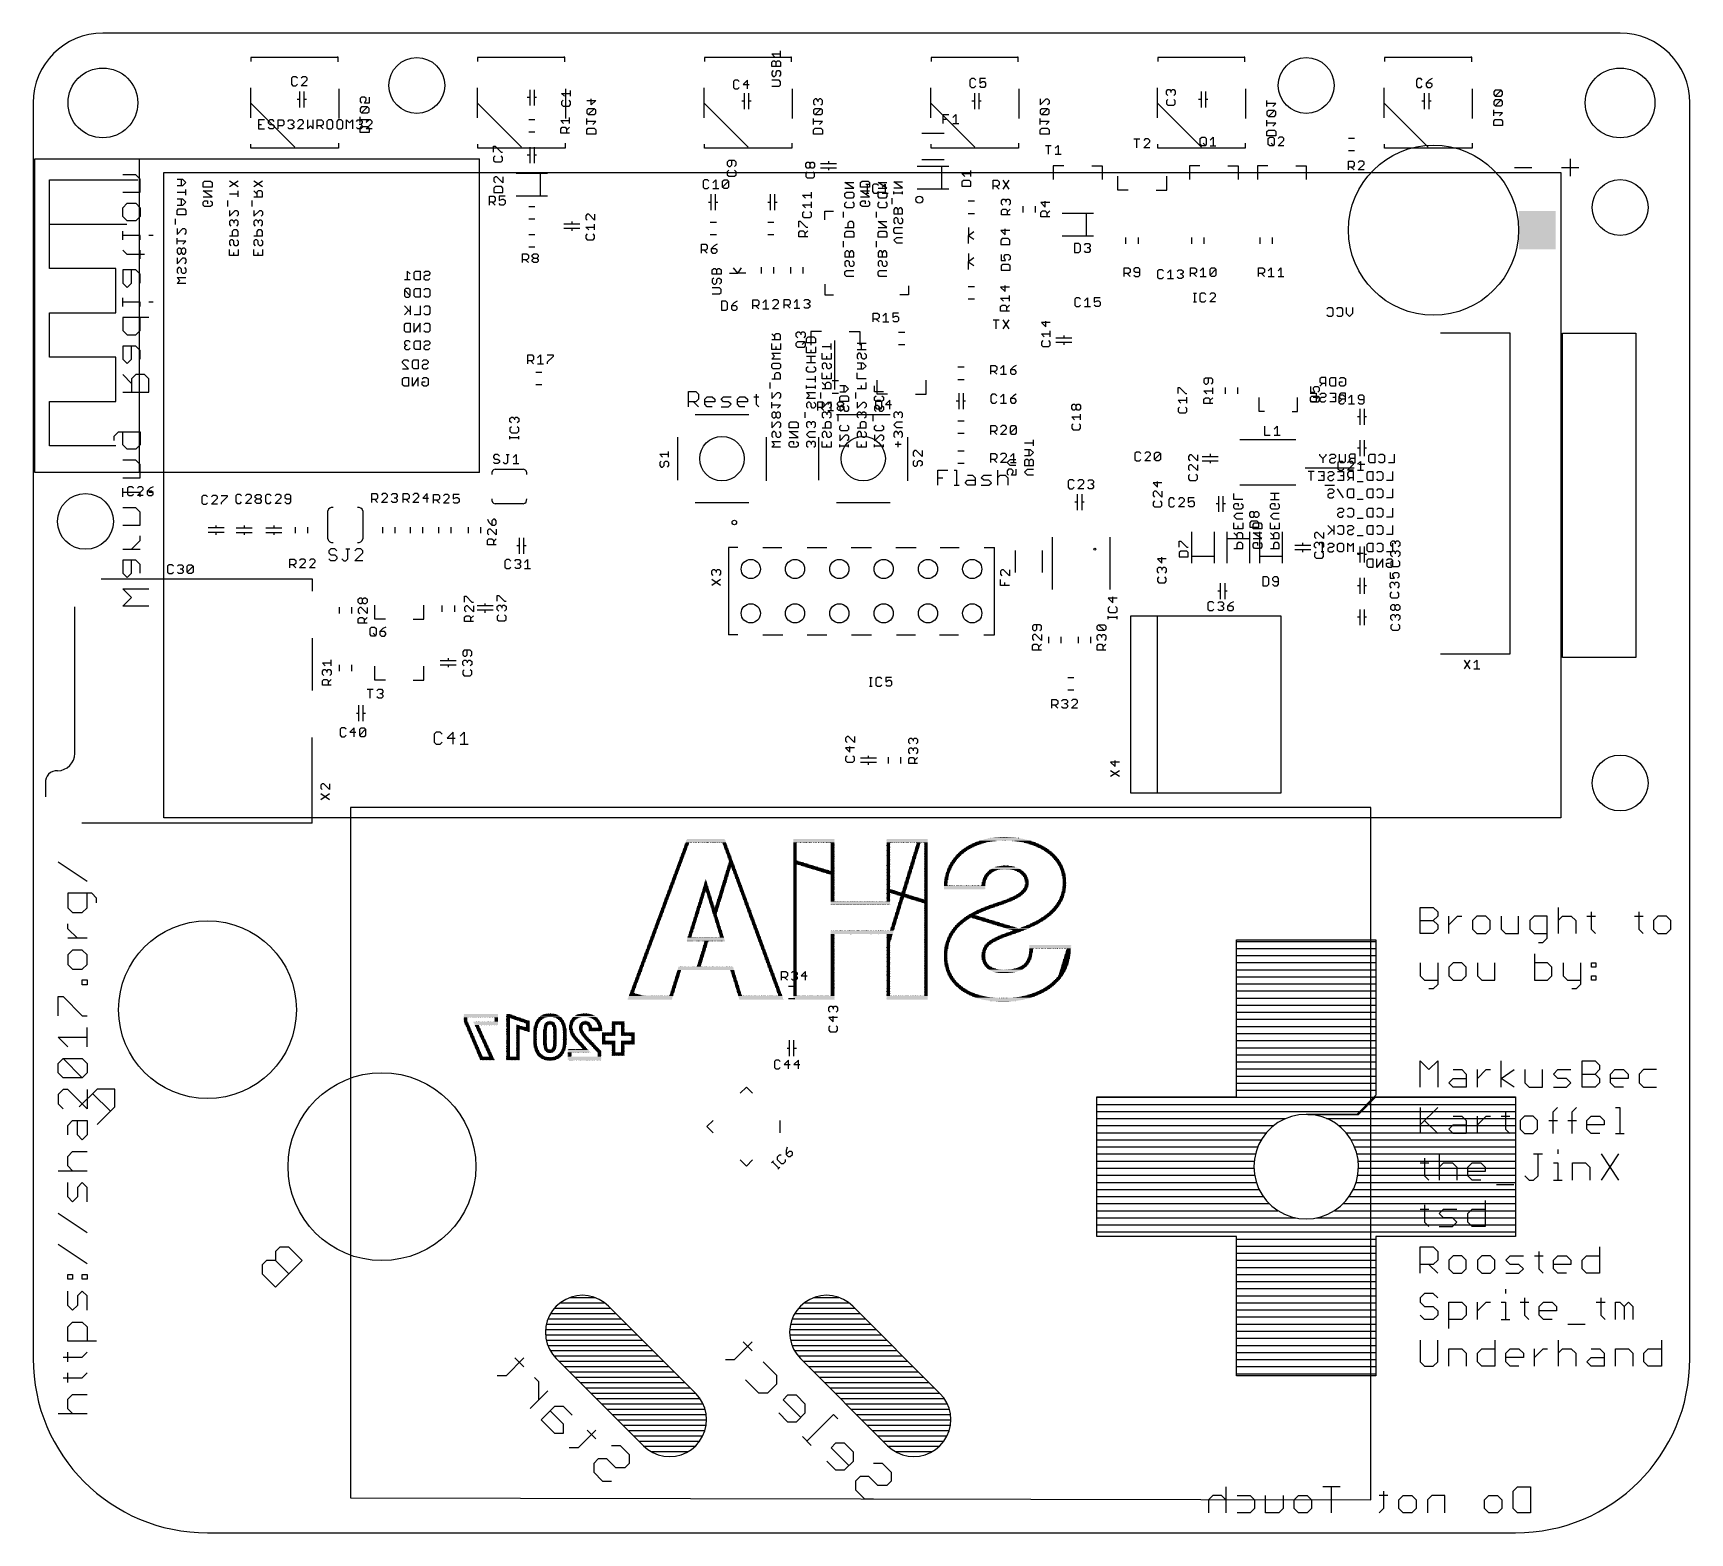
# Model space of a CAD drawing. Extents: x 0 to 95, y -1 to 85.
import ezdxf

# ---------------------------------------------------------------- set-up
doc = ezdxf.new("R2010")
doc.units = 0
for name, color, linetype in [('20', 178, 'CONTINUOUS'), ('21', 251, 'CONTINUOUS'), ('22', 251, 'CONTINUOUS'), ('25', 251, 'CONTINUOUS'), ('26', 251, 'CONTINUOUS')]:
    doc.layers.add(name, color=color, linetype=linetype)

# ---------------------------------------------------------------- blocks, each defined once
blk = doc.blocks.new('RECT')
blk.add_solid([(-0.5, -0.5), (0.5, -0.5), (-0.5, 0.5), (0.5, 0.5)])

msp = doc.modelspace()

# ---------------------------------------------------------------- linework, layer by layer
at = {"layer": '20'}
for p, q in [((91, 85), (4, 85)), ((0, 81), (0, 9)), ((95, 9), (95, 81)), ((87.7, 66.6), (87.7, 67.8)), ((87.7, 67.8), (91.9, 67.8)), ((87.7, 49.2), (87.7, 67.8)), ((91.9, 67.8), (91.9, 49.2)), ((91.9, 49.2), (87.7, 49.2)), ((10, -1), (85, -1))]:
    msp.add_line(p, q, dxfattribs=at)
for centre, radius in [((22, 82), 1.6), ((73, 82), 1.6), ((4, 81), 2), ((91, 81), 2), ((91, 75), 1.6), ((3, 57), 1.6), ((41.15, 54.27), 0.55), ((43.69, 54.27), 0.55), ((46.23, 54.27), 0.55), ((48.77, 54.27), 0.55), ((51.31, 54.27), 0.55), ((53.85, 54.27), 0.55), ((41.15, 51.73), 0.55), ((43.69, 51.73), 0.55), ((46.23, 51.73), 0.55), ((48.77, 51.73), 0.55), ((51.31, 51.73), 0.55), ((53.85, 51.73), 0.55), ((91, 42), 1.6)]:
    msp.add_circle(centre, radius, dxfattribs=at)
for centre, radius, start, end in [((4, 81), 4, 90, 180), ((91, 81), 4, 0, 90), ((10, 9), 10, 180, 270), ((85, 9), 10, 270, 0)]:
    msp.add_arc(centre, radius, start, end, dxfattribs=at)
at = {"layer": '21'}
for p, q in [((42.5198, 83.6395), (42.3504, 83.809)), ((42.3504, 83.809), (42.8588, 83.809)), ((42.8588, 83.6395), (42.8588, 83.9784)), ((42.3504, 83.3324), (42.4351, 83.4171)), ((42.3504, 83.0782), (42.3504, 83.3324)), ((42.8588, 83.0782), (42.3504, 83.0782)), ((42.4351, 82.8558), (42.3504, 82.7711)), ((42.3504, 82.7711), (42.3504, 82.6016)), ((42.4351, 83.4171), (42.5198, 83.4171)), ((42.5198, 83.4171), (42.6046, 83.3324)), ((42.6046, 83.3324), (42.6893, 83.4171)), ((42.6046, 83.0782), (42.6046, 83.3324)), ((42.6046, 82.7711), (42.6893, 82.8558)), ((42.6046, 82.6016), (42.6046, 82.7711)), ((42.6893, 83.4171), (42.7741, 83.4171)), ((42.6893, 82.8558), (42.7741, 82.8558)), ((42.7741, 83.4171), (42.8588, 83.3324)), ((42.7741, 82.8558), (42.8588, 82.7711)), ((42.8588, 83.3324), (42.8588, 83.0782)), ((42.8588, 82.7711), (42.8588, 82.6016)), ((28.473, 81.7572), (28.473, 81.3)), ((28.727, 81.7572), (28.727, 81.3)), ((42.3504, 82.6016), (42.4351, 82.5169)), ((42.7741, 82.2945), (42.3504, 82.2945)), ((42.3504, 81.9556), (42.7741, 81.9556)), ((42.4351, 82.5169), (42.5198, 82.5169)), ((42.5198, 82.5169), (42.6046, 82.6016)), ((42.8588, 82.6016), (42.7741, 82.5169)), ((42.8588, 82.2098), (42.7741, 82.2945)), ((42.7741, 81.9556), (42.8588, 82.0403)), ((42.8588, 82.0403), (42.8588, 82.2098)), ((15.273, 81.2), (15.1333, 81.2)), ((15.273, 81.6572), (15.273, 81.2)), ((15.273, 81.2), (15.273, 80.7428)), ((15.527, 81.6572), (15.527, 81.2)), ((15.527, 81.2), (15.527, 80.7428)), ((15.6667, 81.2), (15.527, 81.2)), ((28.473, 81.3), (28.3333, 81.3)), ((28.473, 81.3), (28.473, 80.8428)), ((28.727, 81.3), (28.727, 80.8428)), ((28.8667, 81.3), (28.727, 81.3)), ((40.773, 81.1), (40.6333, 81.1)), ((40.773, 81.5572), (40.773, 81.1)), ((40.773, 81.1), (40.773, 80.6428)), ((41.027, 81.5572), (41.027, 81.1)), ((41.027, 81.1), (41.027, 80.6428)), ((41.1667, 81.1), (41.027, 81.1)), ((53.973, 81.1), (53.8333, 81.1)), ((53.973, 81.5572), (53.973, 81.1)), ((53.973, 81.1), (53.973, 80.6428)), ((54.227, 81.5572), (54.227, 81.1)), ((54.227, 81.1), (54.227, 80.6428)), ((54.3667, 81.1), (54.227, 81.1)), ((66.973, 81.2), (66.8333, 81.2)), ((66.973, 81.6572), (66.973, 81.2)), ((66.973, 81.2), (66.973, 80.7428)), ((67.227, 81.6572), (67.227, 81.2)), ((67.227, 81.2), (67.227, 80.7428)), ((67.3667, 81.2), (67.227, 81.2)), ((79.773, 81.1), (79.6333, 81.1)), ((79.773, 81.5572), (79.773, 81.1)), ((79.773, 81.1), (79.773, 80.6428)), ((80.027, 81.5572), (80.027, 81.1)), ((80.027, 81.1), (80.027, 80.6428)), ((80.1667, 81.1), (80.027, 81.1)), ((28.4222, 80.0556), (28.7778, 80.0556)), ((28.4222, 79.3444), (28.7778, 79.3444)), ((50.965, 79.262), (52.235, 79.262)), ((75.7778, 78.9556), (75.4222, 78.9556)), ((28.473, 78), (28.3333, 78)), ((28.473, 78.4572), (28.473, 78)), ((28.473, 78), (28.473, 77.5428)), ((28.727, 78.4572), (28.727, 78)), ((28.727, 78), (28.727, 77.5428)), ((28.8667, 78), (28.727, 78)), ((75.7778, 78.2444), (75.4222, 78.2444)), ((0.1, 59.8), (0.1, 77.8)), ((0.1, 77.8), (6.1, 77.8)), ((6.1, 77.8), (25.6, 77.8)), ((6.1, 59.8), (6.1, 77.8)), ((25.6, 59.8), (25.6, 77.8)), ((29.1, 76.95), (27.7, 76.95)), ((29.5, 76.95), (29.1, 76.95)), ((29.1, 75.65), (29.1, 76.95)), ((45.1428, 77.527), (45.6, 77.527)), ((45.1428, 77.273), (45.6, 77.273)), ((45.6, 77.6667), (45.6, 77.527)), ((45.6, 77.527), (46.0572, 77.527)), ((45.6, 77.273), (46.0572, 77.273)), ((45.6, 77.273), (45.6, 77.1333)), ((52.1, 77.35), (50.7, 77.35)), ((52.235, 77.738), (50.965, 77.738)), ((52.5, 77.35), (52.1, 77.35)), ((52.1, 76.05), (52.1, 77.35)), ((59.1, 77.4), (58.5, 77.4)), ((58.5, 77.4), (58.5, 76.6)), ((60.7, 77.4), (61.3, 77.4)), ((61.3, 77.4), (61.3, 76.6)), ((66.9, 77.4), (66.3, 77.4)), ((66.3, 77.4), (66.3, 76.6)), ((68.5, 77.4), (69.1, 77.4)), ((69.1, 77.4), (69.1, 76.6)), ((70.8, 77.4), (70.2, 77.4)), ((70.2, 77.4), (70.2, 76.6)), ((72.4, 77.4), (73, 77.4)), ((73, 77.4), (73, 76.6)), ((84.9397, 77.2896), (85.9396, 77.2896)), ((87.6397, 77.2896), (88.6396, 77.2896)), ((88.1397, 77.7896), (88.1397, 76.7897)), ((0.93, 74.04), (0.93, 76.58)), ((0.93, 76.58), (6.01, 76.58)), ((52.1, 76.05), (50.7, 76.05)), ((52.5, 76.05), (52.1, 76.05)), ((55.0508, 76.0508), (55.0508, 76.5592)), ((55.0508, 76.5592), (55.305, 76.5592)), ((55.305, 76.2203), (55.0508, 76.2203)), ((55.2203, 76.2203), (55.3898, 76.0508)), ((55.305, 76.5592), (55.3898, 76.4745)), ((55.3898, 76.305), (55.305, 76.2203)), ((55.3898, 76.4745), (55.3898, 76.305)), ((55.6121, 76.5592), (55.9511, 76.0508)), ((55.9511, 76.5592), (55.6121, 76.0508)), ((62.2, 76), (62.2, 76.8)), ((62.8, 76), (62.2, 76)), ((64.4, 76), (65, 76)), ((65, 76), (65, 76.8)), ((29.1, 75.65), (27.7, 75.65)), ((28.4222, 75.0556), (28.7778, 75.0556)), ((29.5, 75.65), (29.1, 75.65)), ((38.7333, 75.3), (38.873, 75.3)), ((38.873, 75.3), (38.873, 75.7572)), ((38.873, 74.8428), (38.873, 75.3)), ((39.127, 75.3), (39.127, 75.7572)), ((39.127, 74.8428), (39.127, 75.3)), ((39.127, 75.3), (39.2667, 75.3)), ((42.1333, 75.3), (42.273, 75.3)), ((42.273, 75.3), (42.273, 75.7572)), ((42.273, 74.8428), (42.273, 75.3)), ((42.527, 75.3), (42.527, 75.7572)), ((42.527, 74.8428), (42.527, 75.3)), ((42.527, 75.3), (42.6667, 75.3)), ((53.9778, 75.3556), (53.6222, 75.3556)), ((56.7444, 75.0778), (56.7444, 74.7222)), ((57.4556, 75.0778), (57.4556, 74.7222)), ((28.4222, 74.3444), (28.7778, 74.3444)), ((30.8824, 74.2011), (30.8824, 74.0614)), ((38.8222, 74.1556), (39.1778, 74.1556)), ((42.1222, 74.1556), (42.4778, 74.1556)), ((45.4, 74.3), (45.4, 74.8)), ((45.4, 74.8), (45.9, 74.8)), ((53.9778, 74.6444), (53.6222, 74.6444)), ((60.4, 74.65), (59, 74.65)), ((60.8, 74.65), (60.4, 74.65)), ((60.4, 73.35), (60.4, 74.65)), ((0.93, 71.5), (0.93, 74.04)), ((0.93, 74.04), (5.375, 74.04)), ((28.4222, 73.4556), (28.7778, 73.4556)), ((30.4252, 74.0614), (30.8824, 74.0614)), ((30.4252, 73.8074), (30.8824, 73.8074)), ((30.8824, 74.0614), (31.3396, 74.0614)), ((30.8824, 73.8074), (31.3396, 73.8074)), ((30.8824, 73.8074), (30.8824, 73.6677)), ((38.8222, 73.4444), (39.1778, 73.4444)), ((42.1222, 73.4444), (42.4778, 73.4444)), ((53.63, 73.86), (53.63, 73.4)), ((53.63, 73.4), (53.94, 73.6338)), ((53.63, 72.94), (53.63, 73.4)), ((53.6454, 73.3746), (53.94, 73.1816)), ((60.4, 73.35), (59, 73.35)), ((60.8, 73.35), (60.4, 73.35)), ((62.6444, 73.2778), (62.6444, 72.9222)), ((63.3556, 73.2778), (63.3556, 72.9222)), ((66.4444, 72.9222), (66.4444, 73.2778)), ((67.1556, 72.9222), (67.1556, 73.2778)), ((70.3444, 73.2778), (70.3444, 72.9222)), ((71.0556, 73.2778), (71.0556, 72.9222)), ((28.4222, 72.7444), (28.7778, 72.7444)), ((53.63, 72.36), (53.63, 71.9)), ((4.74, 71.5), (0.93, 71.5)), ((4.74, 68.96), (4.74, 71.5)), ((38.9408, 71.4276), (39.0255, 71.5124)), ((38.9408, 71.1734), (38.9408, 71.4276)), ((39.0255, 71.5124), (39.1102, 71.5124)), ((39.1102, 71.5124), (39.195, 71.4276)), ((39.195, 71.4276), (39.2797, 71.5124)), ((39.195, 71.1734), (39.195, 71.4276)), ((39.2797, 71.5124), (39.3645, 71.5124)), ((39.3645, 71.5124), (39.4492, 71.4276)), ((39.4492, 71.4276), (39.4492, 71.1734)), ((40.4, 71.23), (40.1662, 71.54)), ((40.4254, 71.2454), (40.6184, 71.54)), ((41.7444, 71.5778), (41.7444, 71.2222)), ((42.4556, 71.5778), (42.4556, 71.2222)), ((43.4444, 71.2222), (43.4444, 71.5778)), ((44.1556, 71.2222), (44.1556, 71.5778)), ((53.63, 71.9), (53.94, 72.1338)), ((53.63, 71.44), (53.63, 71.9)), ((53.6454, 71.8746), (53.94, 71.6816)), ((39.4492, 71.1734), (38.9408, 71.1734)), ((39.0255, 70.9511), (38.9408, 70.8663)), ((38.9408, 70.8663), (38.9408, 70.6968)), ((38.9408, 70.6968), (39.0255, 70.6121)), ((39.3645, 70.3898), (38.9408, 70.3898)), ((39.0255, 70.6121), (39.1102, 70.6121)), ((39.1102, 70.6121), (39.195, 70.6968)), ((39.195, 70.8663), (39.2797, 70.9511)), ((39.195, 70.6968), (39.195, 70.8663)), ((39.2797, 70.9511), (39.3645, 70.9511)), ((39.3645, 70.9511), (39.4492, 70.8663)), ((39.4492, 70.6968), (39.3645, 70.6121)), ((39.4492, 70.305), (39.3645, 70.3898)), ((39.4492, 70.8663), (39.4492, 70.6968)), ((39.4492, 70.1355), (39.4492, 70.305)), ((39.94, 71.23), (40.4, 71.23)), ((40.86, 71.23), (40.4, 71.23)), ((45.4, 70.6), (45.4, 70)), ((50.2, 70.5), (50.2, 70)), ((53.9778, 70.4556), (53.6222, 70.4556)), ((38.9408, 70.0508), (39.3645, 70.0508)), ((39.3645, 70.0508), (39.4492, 70.1355)), ((45.4, 70), (45.9, 70)), ((50.2, 70), (49.7, 70)), ((53.9778, 69.7444), (53.6222, 69.7444)), ((0.93, 66.42), (0.93, 68.96)), ((0.93, 68.96), (4.74, 68.96)), ((55.0508, 68.5592), (55.3898, 68.5592)), ((55.2203, 68.0508), (55.2203, 68.5592)), ((55.6121, 68.5592), (55.9511, 68.0508)), ((55.9511, 68.5592), (55.6121, 68.0508)), ((45.2, 67.9), (44.6, 67.9)), ((44.6, 67.9), (44.6, 67.1)), ((46.8, 67.9), (47.4, 67.9)), ((47.4, 67.9), (47.4, 67.1)), ((49.6222, 67.8556), (49.9778, 67.8556)), ((58.6428, 67.527), (59.1, 67.527)), ((59.1, 67.6667), (59.1, 67.527)), ((59.1, 67.527), (59.5572, 67.527)), ((84.7, 67.8), (80.7, 67.8)), ((84.7, 49.4), (84.7, 67.8)), ((49.6222, 67.1444), (49.9778, 67.1444)), ((58.6428, 67.273), (59.1, 67.273)), ((59.1, 67.273), (59.5572, 67.273)), ((59.1, 67.273), (59.1, 67.1333)), ((4.74, 66.42), (0.93, 66.42)), ((4.74, 63.88), (4.74, 66.42)), ((28.8222, 65.5556), (29.1778, 65.5556)), ((53.0222, 65.8556), (53.3778, 65.8556)), ((28.8222, 64.8444), (29.1778, 64.8444)), ((46.1778, 65.0556), (45.8222, 65.0556)), ((48.4, 64.3), (48.4, 65.1)), ((51.2, 64.3), (51.2, 65.1)), ((53.0222, 65.1444), (53.3778, 65.1444)), ((68.3444, 64.6778), (68.3444, 64.3222)), ((69.0556, 64.6778), (69.0556, 64.3222)), ((0.93, 61.34), (0.93, 63.88)), ((0.93, 63.88), (4.74, 63.88)), ((46.1778, 64.3444), (45.8222, 64.3444)), ((49, 64.3), (48.4, 64.3)), ((50.6, 64.3), (51.2, 64.3)), ((53.073, 63.9), (52.9333, 63.9)), ((53.073, 64.3572), (53.073, 63.9)), ((53.073, 63.9), (53.073, 63.4428)), ((53.327, 64.3572), (53.327, 63.9)), ((53.327, 63.9), (53.327, 63.4428)), ((53.4667, 63.9), (53.327, 63.9)), ((70.3, 63.3), (70.3, 64.1)), ((72.5, 63.3), (72.5, 64.1)), ((37.96, 63.14), (41.04, 63.14)), ((46.06, 63.14), (49.14, 63.14)), ((53.3778, 62.7556), (53.0222, 62.7556)), ((70.6, 63.3), (70.3, 63.3)), ((72.2, 63.3), (72.5, 63.3)), ((76.073, 63), (75.9333, 63)), ((76.073, 63.4572), (76.073, 63)), ((76.073, 63), (76.073, 62.5428)), ((76.327, 63.4572), (76.327, 63)), ((76.327, 63), (76.327, 62.5428)), ((76.4667, 63), (76.327, 63)), ((36.96, 59.36), (36.96, 61.84)), ((42.04, 61.84), (42.04, 59.33)), ((45.06, 59.36), (45.06, 61.84)), ((50.14, 61.84), (50.14, 59.33)), ((53.3778, 62.0444), (53.0222, 62.0444)), ((4.74, 61.34), (0.93, 61.34)), ((53.0222, 61.0556), (53.3778, 61.0556)), ((67.5, 60.8667), (67.5, 60.727)), ((69.2, 61.7), (72.4, 61.7)), ((76.073, 61.2), (75.9333, 61.2)), ((76.073, 61.6572), (76.073, 61.2)), ((76.073, 61.2), (76.073, 60.7428)), ((76.327, 61.6572), (76.327, 61.2)), ((76.327, 61.2), (76.327, 60.7428)), ((76.4667, 61.2), (76.327, 61.2)), ((26.5, 60), (28.1, 60)), ((53.0222, 60.3444), (53.3778, 60.3444)), ((67.0428, 60.727), (67.5, 60.727)), ((67.0428, 60.473), (67.5, 60.473)), ((67.5, 60.727), (67.9572, 60.727)), ((67.5, 60.473), (67.9572, 60.473)), ((67.5, 60.473), (67.5, 60.3333)), ((6.1, 59.8), (0.1, 59.8)), ((25.6, 59.8), (6.1, 59.8)), ((69.2, 59.1), (72.4, 59.1)), ((28.1, 58), (26.5, 58)), ((41.04, 58.06), (37.96, 58.06)), ((49.14, 58.06), (46.06, 58.06)), ((59.873, 58.1), (59.7333, 58.1)), ((59.873, 58.5572), (59.873, 58.1)), ((59.873, 58.1), (59.873, 57.6428)), ((60.127, 58.5572), (60.127, 58.1)), ((60.127, 58.1), (60.127, 57.6428)), ((60.2667, 58.1), (60.127, 58.1)), ((67.973, 58), (67.8333, 58)), ((67.973, 58.4572), (67.973, 58)), ((67.973, 58), (67.973, 57.5428)), ((68.227, 58.4572), (68.227, 58)), ((68.227, 58), (68.227, 57.5428)), ((68.3667, 58), (68.227, 58)), ((16.9, 56), (16.9, 57.6)), ((18.9, 57.6), (18.9, 56)), ((10.5, 56.627), (10.0428, 56.627)), ((10.5, 56.373), (10.0428, 56.373)), ((10.5, 56.627), (10.5, 56.7667)), ((10.9572, 56.627), (10.5, 56.627)), ((10.9572, 56.373), (10.5, 56.373)), ((10.5, 56.2333), (10.5, 56.373)), ((11.6428, 56.627), (12.1, 56.627)), ((11.6428, 56.373), (12.1, 56.373)), ((12.1, 56.7667), (12.1, 56.627)), ((12.1, 56.627), (12.5572, 56.627)), ((12.1, 56.373), (12.5572, 56.373)), ((12.1, 56.373), (12.1, 56.2333)), ((13.3428, 56.627), (13.8, 56.627)), ((13.3428, 56.373), (13.8, 56.373)), ((13.8, 56.7667), (13.8, 56.627)), ((13.8, 56.627), (14.2572, 56.627)), ((13.8, 56.373), (14.2572, 56.373)), ((13.8, 56.373), (13.8, 56.2333)), ((15.0444, 56.3222), (15.0444, 56.6778)), ((15.7556, 56.3222), (15.7556, 56.6778)), ((20.0444, 56.3222), (20.0444, 56.6778)), ((20.7556, 56.3222), (20.7556, 56.6778)), ((21.6444, 56.3222), (21.6444, 56.6778)), ((22.3556, 56.3222), (22.3556, 56.6778)), ((23.2444, 56.6778), (23.2444, 56.3222)), ((23.9556, 56.6778), (23.9556, 56.3222)), ((24.9444, 56.6778), (24.9444, 56.3222)), ((25.6556, 56.6778), (25.6556, 56.3222)), ((27.873, 56.0572), (27.873, 55.6)), ((28.127, 56.0572), (28.127, 55.6)), ((58.4492, 53.1), (58.4492, 56.1)), ((61.7508, 53.1), (61.7508, 56.1)), ((66.45, 55), (66.45, 56.4)), ((67.75, 55), (67.75, 56.4)), ((68.45, 56.4), (68.45, 56)), ((69.75, 56.4), (69.75, 56)), ((70.35, 55), (70.35, 56.4)), ((71.65, 55), (71.65, 56.4)), ((27.873, 55.6), (27.7333, 55.6)), ((27.873, 55.6), (27.873, 55.1428)), ((28.127, 55.6), (28.127, 55.1428)), ((28.2667, 55.6), (28.127, 55.6)), ((39.88, 55.5), (39.88, 50.5)), ((40.41, 55.5), (39.88, 55.5)), ((41.84, 55.5), (42.93, 55.5)), ((44.38, 55.5), (45.51, 55.5)), ((46.9, 55.5), (48.08, 55.5)), ((49.46, 55.5), (50.64, 55.5)), ((52.01, 55.5), (53.1, 55.5)), ((54.53, 55.5), (55.12, 55.5)), ((55.12, 50.5), (55.12, 55.5)), ((56.338, 54.065), (56.338, 55.335)), ((57.862, 55.335), (57.862, 54.065)), ((68.45, 56), (68.45, 54.6)), ((69.75, 56), (68.45, 56)), ((69.75, 56), (69.75, 54.6)), ((72.8, 55.627), (72.3428, 55.627)), ((72.8, 55.373), (72.3428, 55.373)), ((72.8, 55.627), (72.8, 55.7667)), ((73.2572, 55.627), (72.8, 55.627)), ((73.2572, 55.373), (72.8, 55.373)), ((72.8, 55.2333), (72.8, 55.373)), ((76.073, 55.1), (75.9333, 55.1)), ((76.073, 55.5572), (76.073, 55.1)), ((76.073, 55.1), (76.073, 54.6428)), ((76.327, 55.5572), (76.327, 55.1)), ((76.327, 55.1), (76.327, 54.6428)), ((76.4667, 55.1), (76.327, 55.1)), ((66.45, 54.6), (66.45, 55)), ((66.45, 55), (67.75, 55)), ((67.75, 54.6), (67.75, 55)), ((70.35, 54.6), (70.35, 55)), ((70.35, 55), (71.65, 55)), ((71.65, 54.6), (71.65, 55)), ((3.9, 53.7), (16, 53.7)), ((16, 53.7), (16, 53)), ((68.073, 53.4572), (68.073, 53)), ((68.327, 53.4572), (68.327, 53)), ((76.073, 53.3), (75.9333, 53.3)), ((76.073, 53.7572), (76.073, 53.3)), ((76.073, 53.3), (76.073, 52.8428)), ((76.327, 53.7572), (76.327, 53.3)), ((76.327, 53.3), (76.327, 52.8428)), ((76.4667, 53.3), (76.327, 53.3)), ((25.9144, 52.1582), (25.9144, 52.2979)), ((68.073, 53), (67.9333, 53)), ((68.073, 53), (68.073, 52.5428)), ((68.327, 53), (68.327, 52.5428)), ((68.4667, 53), (68.327, 53)), ((2.4, 43.7), (2.4, 52.1)), ((17.5444, 52.0778), (17.5444, 51.7222)), ((18.2556, 52.0778), (18.2556, 51.7222)), ((19.6, 51.4), (19.6, 52.2)), ((20.2, 51.4), (19.6, 51.4)), ((21.8, 51.4), (22.4, 51.4)), ((22.4, 51.4), (22.4, 52.2)), ((23.4444, 52.1778), (23.4444, 51.8222)), ((24.1556, 52.1778), (24.1556, 51.8222)), ((25.9144, 52.1582), (25.4572, 52.1582)), ((25.9144, 51.9042), (25.4572, 51.9042)), ((26.3716, 52.1582), (25.9144, 52.1582)), ((26.3716, 51.9042), (25.9144, 51.9042)), ((25.9144, 51.7645), (25.9144, 51.9042)), ((64.454, 51.564), (62.93, 51.564)), ((62.93, 51.564), (62.93, 41.436)), ((71.566, 51.564), (64.454, 51.564)), ((64.454, 51.564), (64.454, 41.436)), ((71.566, 41.436), (71.566, 51.564)), ((76.073, 51.5), (75.9333, 51.5)), ((76.073, 51.9572), (76.073, 51.5)), ((76.073, 51.5), (76.073, 51.0428)), ((76.327, 51.9572), (76.327, 51.5)), ((76.327, 51.5), (76.327, 51.0428)), ((76.4667, 51.5), (76.327, 51.5)), ((40.41, 50.5), (39.88, 50.5)), ((41.85, 50.5), (42.99, 50.5)), ((44.38, 50.5), (45.51, 50.5)), ((46.93, 50.5), (48.07, 50.5)), ((49.5, 50.5), (50.6, 50.5)), ((51.98, 50.5), (53.07, 50.5)), ((54.51, 50.5), (55.12, 50.5)), ((58.2444, 50.0222), (58.2444, 50.3778)), ((58.9556, 50.0222), (58.9556, 50.3778)), ((59.9444, 50.0222), (59.9444, 50.3778)), ((60.6556, 50.0222), (60.6556, 50.3778)), ((16, 50.3), (16, 47.3)), ((80.7, 49.4), (84.7, 49.4)), ((17.5444, 48.7778), (17.5444, 48.4222)), ((18.2556, 48.7778), (18.2556, 48.4222)), ((19.6, 47.9), (19.6, 48.7)), ((22.4, 47.9), (22.4, 48.7)), ((23.3428, 49.027), (23.8, 49.027)), ((23.3428, 48.773), (23.8, 48.773)), ((23.8, 49.1667), (23.8, 49.027)), ((23.8, 49.027), (24.2572, 49.027)), ((23.8, 48.773), (24.2572, 48.773)), ((23.8, 48.773), (23.8, 48.6333)), ((20.2, 47.9), (19.6, 47.9)), ((21.8, 47.9), (22.4, 47.9)), ((59.3222, 48.0556), (59.6778, 48.0556)), ((59.3222, 47.3444), (59.6778, 47.3444)), ((18.5333, 46), (18.673, 46)), ((18.673, 46), (18.673, 46.4572)), ((18.673, 45.5428), (18.673, 46)), ((18.927, 46), (18.927, 46.4572)), ((18.927, 45.5428), (18.927, 46)), ((18.927, 46), (19.0667, 46)), ((16, 39.7), (16, 44.6)), ((47.9, 43.427), (47.4428, 43.427)), ((47.9, 43.173), (47.4428, 43.173)), ((47.9, 43.427), (47.9, 43.5667)), ((48.3572, 43.427), (47.9, 43.427)), ((48.3572, 43.173), (47.9, 43.173)), ((47.9, 43.0333), (47.9, 43.173)), ((49.0444, 43.1222), (49.0444, 43.4778)), ((49.7556, 43.1222), (49.7556, 43.4778)), ((62.2948, 43.1997), (61.7864, 43.1997)), ((61.7864, 43.1997), (62.0406, 42.9455)), ((62.0406, 42.9455), (62.0406, 43.2844)), ((0.7, 42), (0.7, 41.2)), ((61.7864, 42.3842), (62.2948, 42.7231)), ((61.7864, 42.7231), (62.2948, 42.3842)), ((62.93, 41.436), (64.454, 41.436)), ((64.454, 41.436), (71.566, 41.436)), ((76.7, 40.6), (18.2, 40.6)), ((18.2, 40.6), (18.2, 1)), ((76.7, 0.9), (76.7, 40.6)), ((16, 39.7), (2.8, 39.7)), ((43.3222, 30.3556), (43.6778, 30.3556)), ((43.3222, 29.6444), (43.6778, 29.6444)), ((43.2333, 26.8), (43.373, 26.8)), ((43.373, 26.8), (43.373, 27.2572)), ((43.373, 26.3428), (43.373, 26.8)), ((43.627, 26.8), (43.627, 27.2572)), ((43.627, 26.3428), (43.627, 26.8)), ((43.627, 26.8), (43.7667, 26.8)), ((40.5464, 24.2092), (40.9, 24.5627)), ((40.9, 24.5627), (41.2536, 24.2092)), ((38.6373, 22.3), (38.9908, 22.6536)), ((38.9908, 21.9464), (38.6373, 22.3)), ((42.8092, 22.6536), (42.8092, 21.9464)), ((40.9, 20.0373), (40.5464, 20.3908)), ((41.2536, 20.3908), (40.9, 20.0373)), ((18.2, 1), (76.7, 0.9))]:
    msp.add_line(p, q, dxfattribs=at)
for centre, radius in [((80.3, 73.7), 4.8754), ((50.8171, 75.4508), 0.2), ((39.5, 60.6), 1.27), ((47.6, 60.6), 1.27), ((40.21, 56.94), 0.127), ((60.8794, 55.4112), 0.0567)]:
    msp.add_circle(centre, radius, dxfattribs=at)
for centre, radius, start, end in [((26.55, 59.75), 0.255, 101.3099, 191.3099), ((28.05, 59.75), 0.255, 348.6901, 78.6901), ((26.55, 58.25), 0.255, 168.6901, 258.6901), ((28.05, 58.25), 0.255, 281.3099, 11.3099), ((17.15, 57.55), 0.255, 78.6901, 168.6901), ((18.65, 57.55), 0.255, 11.3099, 101.3099), ((17.15, 56.05), 0.255, 191.3099, 281.3099), ((18.65, 56.05), 0.255, 258.6901, 348.6901), ((1.375, 43.725), 1.0253, 271.3972, 358.6028), ((1.35, 42.05), 0.6519, 85.6013, 184.3987)]:
    msp.add_arc(centre, radius, start, end, dxfattribs=at)
at = {"layer": '22'}
for p, q in [((17.4384, 83.6111), (12.4879, 83.6111)), ((12.4879, 83.6111), (12.4879, 83.38)), ((17.4892, 83.6162), (17.4384, 83.6162)), ((17.4384, 83.6162), (17.4384, 83.6111)), ((17.4892, 83.3622), (17.4892, 83.6162)), ((30.4384, 83.6111), (25.4879, 83.6111)), ((25.4879, 83.6111), (25.4879, 83.38)), ((30.4892, 83.6162), (30.4384, 83.6162)), ((30.4384, 83.6162), (30.4384, 83.6111)), ((30.4892, 83.3622), (30.4892, 83.6162)), ((43.4384, 83.6111), (38.4879, 83.6111)), ((38.4879, 83.6111), (38.4879, 83.38)), ((43.4892, 83.6162), (43.4384, 83.6162)), ((43.4384, 83.6162), (43.4384, 83.6111)), ((43.4892, 83.3622), (43.4892, 83.6162)), ((56.4384, 83.6111), (51.4879, 83.6111)), ((51.4879, 83.6111), (51.4879, 83.38)), ((56.4892, 83.6162), (56.4384, 83.6162)), ((56.4384, 83.6162), (56.4384, 83.6111)), ((56.4892, 83.3622), (56.4892, 83.6162)), ((69.4384, 83.6111), (64.4879, 83.6111)), ((64.4879, 83.6111), (64.4879, 83.38)), ((69.4892, 83.6162), (69.4384, 83.6162)), ((69.4384, 83.6162), (69.4384, 83.6111)), ((69.4892, 83.3622), (69.4892, 83.6162)), ((82.4384, 83.6111), (77.4879, 83.6111)), ((77.4879, 83.6111), (77.4879, 83.38)), ((82.4892, 83.6162), (82.4384, 83.6162)), ((82.4384, 83.6162), (82.4384, 83.6111)), ((82.4892, 83.3622), (82.4892, 83.6162)), ((12.46, 81.8636), (12.46, 81)), ((17.54, 80.111), (17.54, 81.8128)), ((25.46, 81.8636), (25.46, 81)), ((30.54, 80.111), (30.54, 81.8128)), ((38.46, 81.8636), (38.46, 81)), ((43.54, 80.111), (43.54, 81.8128)), ((51.46, 81.8636), (51.46, 81)), ((56.54, 80.111), (56.54, 81.8128)), ((64.46, 81.8636), (64.46, 81)), ((69.54, 80.111), (69.54, 81.8128)), ((77.46, 81.8636), (77.46, 81)), ((82.54, 80.111), (82.54, 81.8128)), ((12.46, 81), (12.46, 80.1364)), ((12.46, 81), (15, 78.46)), ((25.46, 81), (25.46, 80.1364)), ((25.46, 81), (28, 78.46)), ((38.46, 81), (38.46, 80.1364)), ((38.46, 81), (41, 78.46)), ((51.46, 81), (51.46, 80.1364)), ((51.46, 81), (54, 78.46)), ((64.46, 81), (64.46, 80.1364)), ((64.46, 81), (67, 78.46)), ((77.46, 81), (77.46, 80.1364)), ((77.46, 81), (80, 78.46)), ((12.4905, 78.4067), (12.4905, 78.6327)), ((17.4587, 78.4067), (12.4905, 78.4067)), ((17.5095, 78.4092), (17.4587, 78.4092)), ((17.4587, 78.4092), (17.4587, 78.4067)), ((17.5095, 78.681), (17.5095, 78.4092)), ((25.4905, 78.4067), (25.4905, 78.6327)), ((30.4587, 78.4067), (25.4905, 78.4067)), ((30.5095, 78.4092), (30.4587, 78.4092)), ((30.4587, 78.4092), (30.4587, 78.4067)), ((30.5095, 78.681), (30.5095, 78.4092)), ((38.4905, 78.4067), (38.4905, 78.6327)), ((43.4587, 78.4067), (38.4905, 78.4067)), ((43.5095, 78.4092), (43.4587, 78.4092)), ((43.4587, 78.4092), (43.4587, 78.4067)), ((43.5095, 78.681), (43.5095, 78.4092)), ((51.4905, 78.4067), (51.4905, 78.6327)), ((56.4587, 78.4067), (51.4905, 78.4067)), ((56.5095, 78.4092), (56.4587, 78.4092)), ((56.4587, 78.4092), (56.4587, 78.4067)), ((56.5095, 78.681), (56.5095, 78.4092)), ((64.4905, 78.4067), (64.4905, 78.6327)), ((69.4587, 78.4067), (64.4905, 78.4067)), ((69.5095, 78.4092), (69.4587, 78.4092)), ((69.4587, 78.4092), (69.4587, 78.4067)), ((69.5095, 78.681), (69.5095, 78.4092)), ((77.4905, 78.4067), (77.4905, 78.6327)), ((82.4587, 78.4067), (77.4905, 78.4067)), ((82.5095, 78.4092), (82.4587, 78.4092)), ((82.4587, 78.4092), (82.4587, 78.4067)), ((82.5095, 78.681), (82.5095, 78.4092)), ((7.5, 40), (7.5, 77)), ((7.5, 77), (87.6, 77)), ((87.6, 77), (87.6, 40)), ((5.8896, 76.8784), (5.1397, 76.8784)), ((6.1396, 76.6284), (5.8896, 76.8784)), ((6.1396, 75.8785), (6.1396, 76.6284)), ((8.5898, 76.6029), (8.2508, 76.6029)), ((8.2508, 76.2639), (8.5898, 76.2639)), ((8.505, 76.2639), (8.505, 76.6029)), ((8.7592, 76.4334), (8.5898, 76.6029)), ((8.5898, 76.2639), (8.7592, 76.4334)), ((8.7592, 75.7026), (8.7592, 76.0415)), ((9.7508, 76.4276), (9.8355, 76.5124)), ((9.7508, 76.1734), (9.7508, 76.4276)), ((10.2592, 76.1734), (9.7508, 76.1734)), ((9.8355, 76.5124), (10.1745, 76.5124)), ((10.1745, 76.5124), (10.2592, 76.4276)), ((10.2592, 76.4276), (10.2592, 76.1734)), ((11.7592, 76.18), (11.2508, 76.5189)), ((11.7592, 76.5189), (11.2508, 76.18)), ((13.1592, 76.18), (12.6508, 76.5189)), ((13.1592, 76.5189), (12.6508, 76.18)), ((47.0592, 76.1026), (46.5508, 76.4415)), ((46.5508, 76.4415), (47.0592, 76.4415)), ((46.5508, 76.1026), (47.0592, 76.1026)), ((47.4508, 76.4276), (47.5355, 76.5124)), ((47.4508, 76.1734), (47.4508, 76.4276)), ((47.9592, 76.1734), (47.4508, 76.1734)), ((47.5355, 76.5124), (47.8745, 76.5124)), ((47.8745, 76.5124), (47.9592, 76.4276)), ((47.9592, 76.4276), (47.9592, 76.1734)), ((48.9592, 76.1026), (48.4508, 76.4415)), ((48.4508, 76.4415), (48.9592, 76.4415)), ((48.4508, 76.1026), (48.9592, 76.1026)), ((49.8592, 76.1316), (49.3508, 76.4705)), ((49.3508, 76.4705), (49.8592, 76.4705)), ((49.3508, 76.1316), (49.8592, 76.1316)), ((5.1397, 75.8785), (6.1396, 75.8785)), ((5.1397, 74.9913), (5.3897, 75.2412)), ((5.3897, 75.2412), (5.8896, 75.2412)), ((5.8896, 75.2412), (6.1396, 74.9913)), ((8.2508, 75.8721), (8.7592, 75.8721)), ((8.5898, 75.4802), (8.2508, 75.4802)), ((8.2508, 75.1413), (8.5898, 75.1413)), ((8.505, 75.1413), (8.505, 75.4802)), ((8.7592, 75.3108), (8.5898, 75.4802)), ((8.5898, 75.1413), (8.7592, 75.3108)), ((10.2592, 75.6121), (9.7508, 75.9511)), ((9.7508, 75.9511), (10.2592, 75.9511)), ((9.7508, 75.6121), (10.2592, 75.6121)), ((9.7508, 75.305), (9.8355, 75.3898)), ((9.7508, 75.1355), (9.7508, 75.305)), ((9.8355, 75.0508), (9.7508, 75.1355)), ((9.8355, 75.3898), (10.005, 75.3898)), ((10.1745, 75.0508), (9.8355, 75.0508)), ((10.005, 75.3898), (10.005, 75.2203)), ((10.1745, 75.3898), (10.2592, 75.305)), ((10.2592, 75.1355), (10.1745, 75.0508)), ((10.2592, 75.305), (10.2592, 75.1355)), ((11.1661, 75.0573), (11.1661, 75.3963)), ((11.2508, 75.7881), (11.7592, 75.7881)), ((11.7592, 75.6187), (11.7592, 75.9576)), ((12.5661, 75.0573), (12.5661, 75.3963)), ((12.8203, 75.7881), (12.6508, 75.9576)), ((12.6508, 75.6187), (13.1592, 75.6187)), ((12.905, 75.9576), (12.8203, 75.8729)), ((12.8203, 75.8729), (12.8203, 75.6187)), ((13.0745, 75.9576), (12.905, 75.9576)), ((13.1592, 75.8729), (13.0745, 75.9576)), ((13.1592, 75.6187), (13.1592, 75.8729)), ((46.5508, 75.7955), (46.6355, 75.8802)), ((46.5508, 75.626), (46.5508, 75.7955)), ((46.6355, 75.5413), (46.5508, 75.626)), ((46.5508, 75.2342), (46.6355, 75.3189)), ((46.5508, 75.0647), (46.5508, 75.2342)), ((46.6355, 74.98), (46.5508, 75.0647)), ((46.6355, 75.8802), (46.9745, 75.8802)), ((46.9745, 75.5413), (46.6355, 75.5413)), ((46.9745, 75.8802), (47.0592, 75.7955)), ((47.0592, 75.626), (46.9745, 75.5413)), ((46.9745, 75.3189), (47.0592, 75.2342)), ((47.0592, 75.0647), (46.9745, 74.98)), ((47.0592, 75.7955), (47.0592, 75.626)), ((47.0592, 75.2342), (47.0592, 75.0647)), ((47.9592, 75.6121), (47.4508, 75.9511)), ((47.4508, 75.9511), (47.9592, 75.9511)), ((47.4508, 75.6121), (47.9592, 75.6121)), ((47.4508, 75.305), (47.5355, 75.3898)), ((47.4508, 75.1355), (47.4508, 75.305)), ((47.5355, 75.0508), (47.4508, 75.1355)), ((47.5355, 75.3898), (47.705, 75.3898)), ((47.8745, 75.0508), (47.5355, 75.0508)), ((47.705, 75.3898), (47.705, 75.2203)), ((47.8745, 75.3898), (47.9592, 75.305)), ((47.9592, 75.1355), (47.8745, 75.0508)), ((47.9592, 75.305), (47.9592, 75.1355)), ((48.4508, 75.7955), (48.5355, 75.8802)), ((48.4508, 75.626), (48.4508, 75.7955)), ((48.5355, 75.5413), (48.4508, 75.626)), ((48.4508, 75.2342), (48.5355, 75.3189)), ((48.4508, 75.0647), (48.4508, 75.2342)), ((48.5355, 74.98), (48.4508, 75.0647)), ((48.5355, 75.8802), (48.8745, 75.8802)), ((48.8745, 75.5413), (48.5355, 75.5413)), ((48.8745, 75.8802), (48.9592, 75.7955)), ((48.9592, 75.626), (48.8745, 75.5413)), ((48.8745, 75.3189), (48.9592, 75.2342)), ((48.9592, 75.0647), (48.8745, 74.98)), ((48.9592, 75.7955), (48.9592, 75.626)), ((48.9592, 75.2342), (48.9592, 75.0647)), ((49.2661, 75.196), (49.2661, 75.535)), ((49.3508, 75.7573), (49.3508, 75.9268)), ((49.3508, 75.8421), (49.8592, 75.8421)), ((49.8592, 75.7573), (49.8592, 75.9268)), ((5.1397, 74.4913), (5.1397, 74.9913)), ((5.3897, 74.2413), (5.1397, 74.4913)), ((5.8896, 74.2413), (5.3897, 74.2413)), ((6.1396, 74.4913), (5.8896, 74.2413)), ((6.1396, 74.9913), (6.1396, 74.4913)), ((8.1661, 74.0187), (8.1661, 74.3576)), ((8.2508, 74.8342), (8.3355, 74.9189)), ((8.2508, 74.58), (8.2508, 74.8342)), ((8.7592, 74.58), (8.2508, 74.58)), ((8.3355, 74.9189), (8.6745, 74.9189)), ((8.6745, 74.9189), (8.7592, 74.8342)), ((8.7592, 74.8342), (8.7592, 74.58)), ((11.2508, 74.835), (11.2508, 74.496)), ((11.2508, 74.496), (11.5898, 74.835)), ((11.3355, 74.2737), (11.2508, 74.1889)), ((11.2508, 74.1889), (11.2508, 74.0195)), ((11.4203, 74.2737), (11.3355, 74.2737)), ((11.505, 74.1889), (11.4203, 74.2737)), ((11.5898, 74.2737), (11.505, 74.1889)), ((11.505, 74.1889), (11.505, 74.1042)), ((11.5898, 74.835), (11.6745, 74.835)), ((11.6745, 74.2737), (11.5898, 74.2737)), ((11.6745, 74.835), (11.7592, 74.7503)), ((11.7592, 74.5808), (11.6745, 74.496)), ((11.7592, 74.1889), (11.6745, 74.2737)), ((11.7592, 74.7503), (11.7592, 74.5808)), ((11.7592, 74.0195), (11.7592, 74.1889)), ((12.6508, 74.835), (12.6508, 74.496)), ((12.6508, 74.496), (12.9898, 74.835)), ((12.7355, 74.2737), (12.6508, 74.1889)), ((12.6508, 74.1889), (12.6508, 74.0195)), ((12.8203, 74.2737), (12.7355, 74.2737)), ((12.905, 74.1889), (12.8203, 74.2737)), ((12.9898, 74.2737), (12.905, 74.1889)), ((12.905, 74.1889), (12.905, 74.1042)), ((12.9898, 74.835), (13.0745, 74.835)), ((13.0745, 74.2737), (12.9898, 74.2737)), ((13.0745, 74.835), (13.1592, 74.7503)), ((13.1592, 74.5808), (13.0745, 74.496)), ((13.1592, 74.1889), (13.0745, 74.2737)), ((13.1592, 74.7503), (13.1592, 74.5808)), ((13.1592, 74.0195), (13.1592, 74.1889)), ((46.4661, 74.4187), (46.4661, 74.7576)), ((46.9745, 74.98), (46.6355, 74.98)), ((46.805, 74.1963), (46.7203, 74.1116)), ((46.7203, 74.1116), (46.7203, 73.8573)), ((46.9745, 74.1963), (46.805, 74.1963)), ((47.0592, 74.1116), (46.9745, 74.1963)), ((47.0592, 73.8573), (47.0592, 74.1116)), ((48.3661, 74.4187), (48.3661, 74.7576)), ((48.9592, 73.8573), (48.4508, 74.1963)), ((48.4508, 74.1963), (48.9592, 74.1963)), ((48.8745, 74.98), (48.5355, 74.98)), ((49.4355, 74.9737), (49.3508, 74.8889)), ((49.3508, 74.8889), (49.3508, 74.6347)), ((49.3508, 74.6347), (49.8592, 74.6347)), ((49.4355, 74.4124), (49.3508, 74.3276)), ((49.3508, 74.3276), (49.3508, 74.1582)), ((49.3508, 74.1582), (49.4355, 74.0734)), ((49.5203, 74.9737), (49.4355, 74.9737)), ((49.5203, 74.4124), (49.4355, 74.4124)), ((49.605, 74.8889), (49.5203, 74.9737)), ((49.605, 74.3276), (49.5203, 74.4124)), ((49.6898, 74.9737), (49.605, 74.8889)), ((49.605, 74.6347), (49.605, 74.8889)), ((49.605, 74.1582), (49.605, 74.3276)), ((49.6898, 74.0734), (49.605, 74.1582)), ((49.7745, 74.9737), (49.6898, 74.9737)), ((49.8592, 74.8889), (49.7745, 74.9737)), ((49.7745, 74.4124), (49.8592, 74.3276)), ((49.8592, 74.1582), (49.7745, 74.0734)), ((49.8592, 74.6347), (49.8592, 74.8889)), ((49.8592, 74.3276), (49.8592, 74.1582)), ((5.1397, 73.1499), (5.1397, 73.6498)), ((6.1396, 73.3999), (5.1397, 73.3999)), ((6.1396, 73.1499), (6.1396, 73.3999)), ((6.8896, 73.3999), (6.6396, 73.3999)), ((8.2508, 73.7963), (8.2508, 73.4573)), ((8.2508, 73.4573), (8.5898, 73.7963)), ((8.2508, 72.896), (8.2508, 73.235)), ((8.5898, 73.7963), (8.6745, 73.7963)), ((8.6745, 73.7963), (8.7592, 73.7116)), ((8.7592, 73.5421), (8.6745, 73.4573)), ((8.7592, 73.7116), (8.7592, 73.5421)), ((11.2508, 74.0195), (11.3355, 73.9347)), ((11.2508, 73.3734), (11.7592, 73.3734)), ((11.3355, 73.1511), (11.2508, 73.0663)), ((11.4203, 73.1511), (11.3355, 73.1511)), ((11.505, 73.7124), (11.4203, 73.6276)), ((11.4203, 73.6276), (11.4203, 73.3734)), ((11.505, 73.0663), (11.4203, 73.1511)), ((11.6745, 73.7124), (11.505, 73.7124)), ((11.6745, 73.9347), (11.7592, 74.0195)), ((11.7592, 73.6276), (11.6745, 73.7124)), ((11.6745, 73.1511), (11.7592, 73.0663)), ((11.7592, 73.3734), (11.7592, 73.6276)), ((12.6508, 74.0195), (12.7355, 73.9347)), ((12.6508, 73.3734), (13.1592, 73.3734)), ((12.7355, 73.1511), (12.6508, 73.0663)), ((12.8203, 73.1511), (12.7355, 73.1511)), ((12.905, 73.7124), (12.8203, 73.6276)), ((12.8203, 73.6276), (12.8203, 73.3734)), ((12.905, 73.0663), (12.8203, 73.1511)), ((13.0745, 73.7124), (12.905, 73.7124)), ((13.0745, 73.9347), (13.1592, 74.0195)), ((13.1592, 73.6276), (13.0745, 73.7124)), ((13.0745, 73.1511), (13.1592, 73.0663)), ((13.1592, 73.3734), (13.1592, 73.6276)), ((46.5508, 73.8573), (47.0592, 73.8573)), ((46.5508, 73.5503), (46.6355, 73.635)), ((46.5508, 73.296), (46.5508, 73.5503)), ((47.0592, 73.296), (46.5508, 73.296)), ((46.6355, 73.635), (46.9745, 73.635)), ((46.9745, 73.635), (47.0592, 73.5503)), ((47.0592, 73.5503), (47.0592, 73.296)), ((48.4508, 73.8573), (48.9592, 73.8573)), ((48.4508, 73.5503), (48.5355, 73.635)), ((48.4508, 73.296), (48.4508, 73.5503)), ((48.9592, 73.296), (48.4508, 73.296)), ((48.5355, 73.635), (48.8745, 73.635)), ((48.8745, 73.635), (48.9592, 73.5503)), ((48.9592, 73.5503), (48.9592, 73.296)), ((49.3508, 73.7663), (49.4355, 73.8511)), ((49.3508, 73.5968), (49.3508, 73.7663)), ((49.4355, 73.5121), (49.3508, 73.5968)), ((49.3508, 73.1203), (49.5203, 73.2898)), ((49.4355, 73.8511), (49.8592, 73.8511)), ((49.8592, 73.5121), (49.4355, 73.5121)), ((49.5203, 73.2898), (49.8592, 73.2898)), ((49.7745, 74.0734), (49.6898, 74.0734)), ((5.3897, 72.3084), (5.1397, 72.5584)), ((6.3896, 72.3084), (5.3897, 72.3084)), ((6.1396, 72.0584), (6.1396, 72.5584)), ((8.7592, 73.0655), (8.2508, 73.0655)), ((8.3355, 72.6737), (8.2508, 72.5889)), ((8.2508, 72.5889), (8.2508, 72.4195)), ((8.2508, 72.4195), (8.3355, 72.3347)), ((8.4203, 72.6737), (8.3355, 72.6737)), ((8.3355, 72.3347), (8.4203, 72.3347)), ((8.505, 72.5889), (8.4203, 72.6737)), ((8.4203, 72.3347), (8.505, 72.4195)), ((8.5898, 72.6737), (8.505, 72.5889)), ((8.505, 72.4195), (8.505, 72.5889)), ((8.505, 72.4195), (8.5898, 72.3347)), ((8.5898, 72.896), (8.7592, 73.0655)), ((8.6745, 72.6737), (8.5898, 72.6737)), ((8.5898, 72.3347), (8.6745, 72.3347)), ((8.7592, 72.5889), (8.6745, 72.6737)), ((8.6745, 72.3347), (8.7592, 72.4195)), ((8.7592, 72.4195), (8.7592, 72.5889)), ((11.2508, 73.0663), (11.2508, 72.8968)), ((11.2508, 72.8968), (11.3355, 72.8121)), ((11.2508, 72.2508), (11.2508, 72.5898)), ((11.7592, 72.2508), (11.2508, 72.2508)), ((11.505, 72.8968), (11.505, 73.0663)), ((11.5898, 72.8121), (11.505, 72.8968)), ((11.505, 72.2508), (11.505, 72.4203)), ((11.6745, 72.8121), (11.5898, 72.8121)), ((11.7592, 72.8968), (11.6745, 72.8121)), ((11.7592, 73.0663), (11.7592, 72.8968)), ((11.7592, 72.5898), (11.7592, 72.2508)), ((12.6508, 73.0663), (12.6508, 72.8968)), ((12.6508, 72.8968), (12.7355, 72.8121)), ((12.6508, 72.2508), (12.6508, 72.5898)), ((13.1592, 72.2508), (12.6508, 72.2508)), ((12.905, 72.8968), (12.905, 73.0663)), ((12.9898, 72.8121), (12.905, 72.8968)), ((12.905, 72.2508), (12.905, 72.4203)), ((13.0745, 72.8121), (12.9898, 72.8121)), ((13.1592, 72.8968), (13.0745, 72.8121)), ((13.1592, 73.0663), (13.1592, 72.8968)), ((13.1592, 72.5898), (13.1592, 72.2508)), ((46.4661, 72.7347), (46.4661, 73.0737)), ((46.6355, 72.5124), (46.5508, 72.4276)), ((46.5508, 72.4276), (46.5508, 72.1734)), ((46.7203, 72.5124), (46.6355, 72.5124)), ((46.805, 72.4276), (46.7203, 72.5124)), ((46.8898, 72.5124), (46.805, 72.4276)), ((46.805, 72.1734), (46.805, 72.4276)), ((46.9745, 72.5124), (46.8898, 72.5124)), ((47.0592, 72.4276), (46.9745, 72.5124)), ((47.0592, 72.1734), (47.0592, 72.4276)), ((48.3661, 72.7347), (48.3661, 73.0737)), ((48.5355, 72.5124), (48.4508, 72.4276)), ((48.4508, 72.4276), (48.4508, 72.1734)), ((48.6203, 72.5124), (48.5355, 72.5124)), ((48.705, 72.4276), (48.6203, 72.5124)), ((48.7898, 72.5124), (48.705, 72.4276)), ((48.705, 72.1734), (48.705, 72.4276)), ((48.8745, 72.5124), (48.7898, 72.5124)), ((48.9592, 72.4276), (48.8745, 72.5124)), ((48.9592, 72.1734), (48.9592, 72.4276)), ((49.5203, 72.9508), (49.3508, 73.1203)), ((49.8592, 72.9508), (49.5203, 72.9508)), ((5.8896, 71.4212), (5.1397, 71.4212)), ((5.1397, 71.4212), (5.1397, 70.6713)), ((5.6397, 70.6713), (5.6397, 71.4212)), ((6.1396, 71.1712), (5.8896, 71.4212)), ((8.2508, 72.1124), (8.2508, 71.7734)), ((8.2508, 71.7734), (8.5898, 72.1124)), ((8.3355, 71.5511), (8.2508, 71.4663)), ((8.2508, 71.4663), (8.2508, 71.2968)), ((8.2508, 71.2968), (8.3355, 71.2121)), ((8.4203, 71.5511), (8.3355, 71.5511)), ((8.505, 71.4663), (8.4203, 71.5511)), ((8.505, 71.2968), (8.505, 71.4663)), ((8.5898, 71.2121), (8.505, 71.2968)), ((8.5898, 72.1124), (8.6745, 72.1124)), ((8.6745, 72.1124), (8.7592, 72.0276)), ((8.7592, 71.8582), (8.6745, 71.7734)), ((8.6745, 71.5511), (8.7592, 71.4663)), ((8.7592, 71.2968), (8.6745, 71.2121)), ((8.7592, 72.0276), (8.7592, 71.8582)), ((8.7592, 71.4663), (8.7592, 71.2968)), ((21.6266, 71.1898), (21.4571, 71.3592)), ((21.4571, 71.3592), (21.4571, 70.8508)), ((21.8489, 71.2745), (21.9337, 71.3592)), ((21.8489, 70.9355), (21.8489, 71.2745)), ((21.9337, 71.3592), (22.1879, 71.3592)), ((22.1879, 71.3592), (22.1879, 70.8508)), ((22.4102, 71.2745), (22.495, 71.3592)), ((22.495, 71.3592), (22.6645, 71.3592)), ((22.6645, 71.3592), (22.7492, 71.2745)), ((22.7492, 71.2745), (22.7492, 71.1898)), ((46.5508, 72.1734), (47.0592, 72.1734)), ((46.6355, 71.9511), (46.5508, 71.8663)), ((46.5508, 71.8663), (46.5508, 71.6968)), ((46.5508, 71.6968), (46.6355, 71.6121)), ((46.5508, 71.305), (46.6355, 71.3898)), ((46.5508, 71.1355), (46.5508, 71.305)), ((46.7203, 71.9511), (46.6355, 71.9511)), ((46.6355, 71.3898), (47.0592, 71.3898)), ((46.805, 71.8663), (46.7203, 71.9511)), ((46.805, 71.6968), (46.805, 71.8663)), ((46.8898, 71.6121), (46.805, 71.6968)), ((46.9745, 71.6121), (46.8898, 71.6121)), ((46.9745, 71.9511), (47.0592, 71.8663)), ((47.0592, 71.6968), (46.9745, 71.6121)), ((47.0592, 71.8663), (47.0592, 71.6968)), ((48.4508, 72.1734), (48.9592, 72.1734)), ((48.5355, 71.9511), (48.4508, 71.8663)), ((48.4508, 71.8663), (48.4508, 71.6968)), ((48.4508, 71.6968), (48.5355, 71.6121)), ((48.4508, 71.305), (48.5355, 71.3898)), ((48.4508, 71.1355), (48.4508, 71.305)), ((48.6203, 71.9511), (48.5355, 71.9511)), ((48.5355, 71.3898), (48.9592, 71.3898)), ((48.705, 71.8663), (48.6203, 71.9511)), ((48.705, 71.6968), (48.705, 71.8663)), ((48.7898, 71.6121), (48.705, 71.6968)), ((48.8745, 71.6121), (48.7898, 71.6121)), ((48.8745, 71.9511), (48.9592, 71.8663)), ((48.9592, 71.6968), (48.8745, 71.6121)), ((48.9592, 71.8663), (48.9592, 71.6968)), ((5.1397, 70.6713), (5.3897, 70.4213)), ((5.3897, 70.4213), (5.6397, 70.6713)), ((6.1396, 70.6713), (6.1396, 71.1712)), ((8.4203, 70.8203), (8.2508, 70.9898)), ((8.2508, 70.9898), (8.7592, 70.9898)), ((8.2508, 70.6508), (8.4203, 70.8203)), ((8.7592, 70.6508), (8.2508, 70.6508)), ((8.6745, 71.2121), (8.5898, 71.2121)), ((21.6266, 70.8508), (21.2876, 70.8508)), ((21.3724, 70.3592), (21.2876, 70.2745)), ((21.5418, 70.3592), (21.3724, 70.3592)), ((21.6266, 70.2745), (21.5418, 70.3592)), ((21.9337, 70.8508), (21.8489, 70.9355)), ((21.8489, 70.2745), (21.9337, 70.3592)), ((22.1879, 70.8508), (21.9337, 70.8508)), ((21.9337, 70.3592), (22.1879, 70.3592)), ((22.1879, 70.3592), (22.1879, 69.8508)), ((22.495, 71.105), (22.4102, 71.0203)), ((22.4102, 71.0203), (22.4102, 70.9355)), ((22.4102, 70.9355), (22.495, 70.8508)), ((22.4102, 70.2745), (22.495, 70.3592)), ((22.6645, 71.105), (22.495, 71.105)), ((22.495, 70.8508), (22.6645, 70.8508)), ((22.495, 70.3592), (22.6645, 70.3592)), ((22.7492, 71.1898), (22.6645, 71.105)), ((22.6645, 70.8508), (22.7492, 70.9355)), ((22.6645, 70.3592), (22.7492, 70.2745)), ((46.6355, 71.0508), (46.5508, 71.1355)), ((47.0592, 71.0508), (46.6355, 71.0508)), ((48.5355, 71.0508), (48.4508, 71.1355)), ((48.9592, 71.0508), (48.5355, 71.0508)), ((5.1397, 69.3298), (5.1397, 69.8298)), ((6.1396, 69.5798), (5.1397, 69.5798)), ((6.1396, 69.3298), (6.1396, 69.5798)), ((6.8896, 69.5798), (6.6396, 69.5798)), ((21.2876, 70.2745), (21.2876, 69.9355)), ((21.6266, 69.9355), (21.2876, 70.2745)), ((21.2876, 69.9355), (21.3724, 69.8508)), ((21.6266, 69.0203), (21.2876, 69.3592)), ((21.3724, 69.8508), (21.5418, 69.8508)), ((21.5418, 69.8508), (21.6266, 69.9355)), ((21.6266, 69.9355), (21.6266, 70.2745)), ((21.6266, 69.3592), (21.6266, 68.8508)), ((21.8489, 69.9355), (21.8489, 70.2745)), ((21.9337, 69.8508), (21.8489, 69.9355)), ((22.1879, 69.8508), (21.9337, 69.8508)), ((22.1879, 69.3592), (22.1879, 68.8508)), ((22.495, 69.8508), (22.4102, 69.9355)), ((22.4102, 69.2745), (22.495, 69.3592)), ((22.6645, 69.8508), (22.495, 69.8508)), ((22.495, 69.3592), (22.6645, 69.3592)), ((22.7492, 69.9355), (22.6645, 69.8508)), ((22.6645, 69.3592), (22.7492, 69.2745)), ((22.7492, 70.2745), (22.7492, 69.9355)), ((6.6396, 68.6926), (5.1397, 68.6926)), ((5.1397, 68.6926), (5.1397, 67.9427)), ((6.1396, 67.9427), (6.1396, 68.6926)), ((21.5418, 69.105), (21.2876, 68.8508)), ((22.1879, 68.8508), (21.8489, 68.8508)), ((22.495, 68.8508), (22.4102, 68.9355)), ((22.6645, 68.8508), (22.495, 68.8508)), ((22.7492, 68.9355), (22.6645, 68.8508)), ((22.7492, 69.2745), (22.7492, 68.9355)), ((74.1876, 69.1745), (74.2724, 69.2592)), ((74.2724, 68.7508), (74.1876, 68.8355)), ((74.2724, 69.2592), (74.4418, 69.2592)), ((74.4418, 68.7508), (74.2724, 68.7508)), ((74.4418, 69.2592), (74.5266, 69.1745)), ((74.5266, 68.8355), (74.4418, 68.7508)), ((74.5266, 69.1745), (74.5266, 68.8355)), ((74.7489, 69.1745), (74.8337, 69.2592)), ((74.8337, 68.7508), (74.7489, 68.8355)), ((74.8337, 69.2592), (75.0032, 69.2592)), ((75.0032, 68.7508), (74.8337, 68.7508)), ((75.0032, 69.2592), (75.0879, 69.1745)), ((75.0879, 68.8355), (75.0032, 68.7508)), ((75.0879, 69.1745), (75.0879, 68.8355)), ((75.3102, 68.9203), (75.3102, 69.2592)), ((75.4797, 68.7508), (75.3102, 68.9203)), ((75.6492, 68.9203), (75.4797, 68.7508)), ((75.6492, 69.2592), (75.6492, 68.9203)), ((5.1397, 67.9427), (5.3897, 67.6927)), ((5.3897, 67.6927), (5.8896, 67.6927)), ((5.8896, 67.6927), (6.1396, 67.9427)), ((21.2876, 68.2745), (21.3724, 68.3592)), ((21.2876, 67.9355), (21.2876, 68.2745)), ((21.3724, 67.8508), (21.2876, 67.9355)), ((21.3724, 68.3592), (21.6266, 68.3592)), ((21.6266, 67.8508), (21.3724, 67.8508)), ((21.6266, 68.3592), (21.6266, 67.8508)), ((22.1879, 68.3592), (21.8489, 67.8508)), ((21.8489, 67.8508), (21.8489, 68.3592)), ((22.1879, 67.8508), (22.1879, 68.3592)), ((22.4102, 68.2745), (22.495, 68.3592)), ((22.495, 67.8508), (22.4102, 67.9355)), ((22.495, 68.3592), (22.6645, 68.3592)), ((22.6645, 67.8508), (22.495, 67.8508)), ((22.6645, 68.3592), (22.7492, 68.2745)), ((22.7492, 67.9355), (22.6645, 67.8508)), ((22.7492, 68.2745), (22.7492, 67.9355)), ((42.5203, 67.5947), (42.3508, 67.7642)), ((42.605, 67.7642), (42.5203, 67.6794)), ((42.5203, 67.6794), (42.5203, 67.4252)), ((42.7745, 67.7642), (42.605, 67.7642)), ((42.8592, 67.6794), (42.7745, 67.7642)), ((42.8592, 67.4252), (42.8592, 67.6794)), ((44.3508, 67.4923), (44.4355, 67.5771)), ((44.3508, 67.2381), (44.3508, 67.4923)), ((44.4355, 67.5771), (44.7745, 67.5771)), ((44.7745, 67.5771), (44.8592, 67.4923)), ((44.8592, 67.4923), (44.8592, 67.2381)), ((5.8896, 67.0554), (5.1397, 67.0554)), ((5.1397, 67.0554), (5.1397, 66.3055)), ((5.6397, 66.3055), (5.6397, 67.0554)), ((6.1396, 66.8055), (5.8896, 67.0554)), ((6.1396, 66.3055), (6.1396, 66.8055)), ((21.3724, 67.3592), (21.2876, 67.2745)), ((21.2876, 67.2745), (21.2876, 67.1898)), ((21.2876, 67.1898), (21.3724, 67.105)), ((21.3724, 67.105), (21.2876, 67.0203)), ((21.2876, 67.0203), (21.2876, 66.9355)), ((21.2876, 66.9355), (21.3724, 66.8508)), ((21.5418, 67.3592), (21.3724, 67.3592)), ((21.3724, 67.105), (21.4571, 67.105)), ((21.3724, 66.8508), (21.5418, 66.8508)), ((21.6266, 67.2745), (21.5418, 67.3592)), ((21.5418, 66.8508), (21.6266, 66.9355)), ((21.8489, 67.2745), (21.9337, 67.3592)), ((21.8489, 66.9355), (21.8489, 67.2745)), ((21.9337, 66.8508), (21.8489, 66.9355)), ((21.9337, 67.3592), (22.1879, 67.3592)), ((22.1879, 66.8508), (21.9337, 66.8508)), ((22.1879, 67.3592), (22.1879, 66.8508)), ((22.4102, 67.2745), (22.495, 67.3592)), ((22.495, 67.105), (22.4102, 67.0203)), ((22.4102, 67.0203), (22.4102, 66.9355)), ((22.4102, 66.9355), (22.495, 66.8508)), ((22.495, 67.3592), (22.6645, 67.3592)), ((22.6645, 67.105), (22.495, 67.105)), ((22.495, 66.8508), (22.6645, 66.8508)), ((22.6645, 67.3592), (22.7492, 67.2745)), ((22.7492, 67.1898), (22.6645, 67.105)), ((22.6645, 66.8508), (22.7492, 66.9355)), ((22.7492, 67.2745), (22.7492, 67.1898)), ((42.3508, 67.4252), (42.8592, 67.4252)), ((42.3508, 66.8639), (42.3508, 67.2028)), ((42.8592, 66.8639), (42.3508, 66.8639)), ((42.5203, 66.4721), (42.3508, 66.6415)), ((42.3508, 66.6415), (42.8592, 66.6415)), ((42.605, 66.8639), (42.605, 67.0334)), ((42.8592, 67.2028), (42.8592, 66.8639)), ((44.8592, 67.2381), (44.3508, 67.2381)), ((44.3508, 66.6768), (44.3508, 67.0157)), ((44.8592, 66.6768), (44.3508, 66.6768)), ((44.605, 66.6768), (44.605, 66.8463)), ((44.8592, 67.0157), (44.8592, 66.6768)), ((45.2508, 67.0334), (45.7592, 67.0334)), ((45.2508, 66.3026), (45.2508, 66.6415)), ((45.7592, 66.8639), (45.7592, 67.2028)), ((45.7592, 66.6415), (45.7592, 66.3026)), ((45.962, 64.5679), (45.962, 67.3744)), ((47.7592, 67.2028), (47.2508, 67.2028)), ((47.2508, 66.8639), (47.7592, 66.8639)), ((47.3355, 66.6415), (47.2508, 66.5568)), ((47.2508, 66.5568), (47.2508, 66.3873)), ((47.4203, 66.6415), (47.3355, 66.6415)), ((47.505, 66.5568), (47.4203, 66.6415)), ((47.505, 66.8639), (47.505, 67.2028)), ((47.505, 66.3873), (47.505, 66.5568)), ((47.6745, 66.6415), (47.7592, 66.5568)), ((47.7592, 66.5568), (47.7592, 66.3873)), ((5.1397, 66.3055), (5.3897, 66.0555)), ((5.3897, 66.0555), (5.6397, 66.3055)), ((21.1876, 66.1745), (21.2724, 66.2592)), ((21.1876, 66.0898), (21.1876, 66.1745)), ((21.5266, 65.7508), (21.1876, 66.0898)), ((21.1876, 65.7508), (21.5266, 65.7508)), ((21.2724, 66.2592), (21.4418, 66.2592)), ((21.4418, 66.2592), (21.5266, 66.1745)), ((21.7489, 66.1745), (21.8337, 66.2592)), ((21.7489, 65.8355), (21.7489, 66.1745)), ((21.8337, 65.7508), (21.7489, 65.8355)), ((21.8337, 66.2592), (22.0879, 66.2592)), ((22.0879, 65.7508), (21.8337, 65.7508)), ((22.0879, 66.2592), (22.0879, 65.7508)), ((22.3102, 66.1745), (22.395, 66.2592)), ((22.395, 66.005), (22.3102, 65.9203)), ((22.3102, 65.9203), (22.3102, 65.8355)), ((22.3102, 65.8355), (22.395, 65.7508)), ((22.395, 66.2592), (22.5645, 66.2592)), ((22.5645, 66.005), (22.395, 66.005)), ((22.395, 65.7508), (22.5645, 65.7508)), ((22.5645, 66.2592), (22.6492, 66.1745)), ((22.6492, 66.0898), (22.5645, 66.005)), ((22.5645, 65.7508), (22.6492, 65.8355)), ((22.6492, 66.1745), (22.6492, 66.0898)), ((42.3508, 66.3026), (42.5203, 66.4721)), ((42.8592, 66.3026), (42.3508, 66.3026)), ((42.3508, 65.9955), (42.4355, 66.0802)), ((42.3508, 65.826), (42.3508, 65.9955)), ((42.4355, 65.7413), (42.3508, 65.826)), ((42.4355, 66.0802), (42.7745, 66.0802)), ((42.7745, 65.7413), (42.4355, 65.7413)), ((42.7745, 66.0802), (42.8592, 65.9955)), ((42.8592, 65.826), (42.7745, 65.7413)), ((42.8592, 65.9955), (42.8592, 65.826)), ((44.8592, 66.4544), (44.3508, 66.4544)), ((44.3508, 66.1155), (44.8592, 66.1155)), ((44.3508, 65.8084), (44.4355, 65.8931)), ((44.3508, 65.6389), (44.3508, 65.8084)), ((44.4355, 65.5542), (44.3508, 65.6389)), ((44.7745, 65.5542), (44.4355, 65.5542)), ((44.605, 66.1155), (44.605, 66.4544)), ((44.7745, 65.8931), (44.8592, 65.8084)), ((44.8592, 65.6389), (44.7745, 65.5542)), ((44.8592, 65.8084), (44.8592, 65.6389)), ((45.7592, 66.3026), (45.2508, 66.3026)), ((45.3355, 66.0802), (45.2508, 65.9955)), ((45.2508, 65.9955), (45.2508, 65.826)), ((45.2508, 65.826), (45.3355, 65.7413)), ((45.4203, 66.0802), (45.3355, 66.0802)), ((45.505, 65.9955), (45.4203, 66.0802)), ((45.505, 66.3026), (45.505, 66.4721)), ((45.505, 65.826), (45.505, 65.9955)), ((45.5898, 65.7413), (45.505, 65.826)), ((45.6745, 65.7413), (45.5898, 65.7413)), ((45.6745, 66.0802), (45.7592, 65.9955)), ((45.7592, 65.826), (45.6745, 65.7413)), ((45.7592, 65.9955), (45.7592, 65.826)), ((47.2508, 66.3873), (47.3355, 66.3026)), ((47.5898, 66.0802), (47.2508, 66.0802)), ((47.2508, 65.7413), (47.5898, 65.7413)), ((47.5898, 66.3026), (47.505, 66.3873)), ((47.505, 65.7413), (47.505, 66.0802)), ((47.6745, 66.3026), (47.5898, 66.3026)), ((47.7592, 65.9108), (47.5898, 66.0802)), ((47.5898, 65.7413), (47.7592, 65.9108)), ((47.7592, 66.3873), (47.6745, 66.3026)), ((5.6397, 64.9183), (5.1397, 65.4183)), ((5.8896, 65.4183), (5.6397, 65.1683)), ((5.6397, 65.1683), (5.6397, 64.4184)), ((6.3896, 65.4183), (5.8896, 65.4183)), ((6.6396, 65.1683), (6.3896, 65.4183)), ((6.6396, 64.4184), (6.6396, 65.1683)), ((21.1876, 65.1745), (21.2724, 65.2592)), ((21.1876, 64.8355), (21.1876, 65.1745)), ((21.2724, 64.7508), (21.1876, 64.8355)), ((21.2724, 65.2592), (21.5266, 65.2592)), ((21.5266, 64.7508), (21.2724, 64.7508)), ((21.5266, 65.2592), (21.5266, 64.7508)), ((22.0879, 65.2592), (21.7489, 64.7508)), ((21.7489, 64.7508), (21.7489, 65.2592)), ((22.0879, 64.7508), (22.0879, 65.2592)), ((22.3102, 65.1745), (22.395, 65.2592)), ((22.3102, 64.8355), (22.3102, 65.005)), ((22.3102, 65.005), (22.4797, 65.005)), ((22.395, 64.7508), (22.3102, 64.8355)), ((22.395, 65.2592), (22.5645, 65.2592)), ((22.5645, 64.7508), (22.395, 64.7508)), ((22.5645, 65.2592), (22.6492, 65.1745)), ((22.6492, 64.8355), (22.5645, 64.7508)), ((22.6492, 65.1745), (22.6492, 64.8355)), ((42.2661, 64.6187), (42.2661, 64.9576)), ((42.3508, 65.18), (42.8592, 65.18)), ((42.605, 65.5189), (42.5203, 65.4342)), ((42.5203, 65.4342), (42.5203, 65.18)), ((42.7745, 65.5189), (42.605, 65.5189)), ((42.8592, 65.4342), (42.7745, 65.5189)), ((42.8592, 65.18), (42.8592, 65.4342)), ((44.3508, 65.1623), (44.8592, 65.1623)), ((44.3508, 64.6187), (44.3508, 64.7881)), ((44.3508, 64.7034), (44.8592, 64.7034)), ((44.8592, 64.9929), (44.8592, 65.3318)), ((44.8592, 64.6187), (44.8592, 64.7881)), ((45.2508, 65.18), (45.2508, 65.5189)), ((45.7592, 65.18), (45.2508, 65.18)), ((45.4203, 64.7881), (45.2508, 64.9576)), ((45.2508, 64.6187), (45.7592, 64.6187)), ((45.505, 64.9576), (45.4203, 64.8729)), ((45.4203, 64.8729), (45.4203, 64.6187)), ((45.505, 65.18), (45.505, 65.3494)), ((45.6745, 64.9576), (45.505, 64.9576)), ((45.7592, 64.8729), (45.6745, 64.9576)), ((45.7592, 65.5189), (45.7592, 65.18)), ((45.7592, 64.6187), (45.7592, 64.8729)), ((46.5898, 64.7705), (46.2508, 64.7705)), ((46.505, 64.4316), (46.505, 64.7705)), ((46.7592, 64.601), (46.5898, 64.7705)), ((46.5898, 64.4316), (46.7592, 64.601)), ((47.2508, 65.18), (47.2508, 65.5189)), ((47.7592, 65.18), (47.2508, 65.18)), ((47.2508, 64.6187), (47.7592, 64.6187)), ((47.505, 64.6187), (47.505, 64.7881)), ((47.7592, 64.6187), (47.7592, 64.9576)), ((48.2508, 64.4316), (48.2508, 64.7705)), ((73.8724, 65.2592), (73.7876, 65.1745)), ((73.7876, 65.1745), (73.7876, 65.005)), ((73.7876, 65.005), (73.8724, 64.9203)), ((73.9571, 64.9203), (73.7876, 64.7508)), ((74.1266, 65.2592), (73.8724, 65.2592)), ((73.8724, 64.9203), (74.1266, 64.9203)), ((74.1266, 64.7508), (74.1266, 65.2592)), ((74.3489, 65.1745), (74.4337, 65.2592)), ((74.3489, 64.8355), (74.3489, 65.1745)), ((74.4337, 64.7508), (74.3489, 64.8355)), ((74.4337, 65.2592), (74.6879, 65.2592)), ((74.6879, 64.7508), (74.4337, 64.7508)), ((74.6879, 65.2592), (74.6879, 64.7508)), ((74.9102, 65.1745), (74.995, 65.2592)), ((74.9102, 64.8355), (74.9102, 65.005)), ((74.9102, 65.005), (75.0797, 65.005)), ((74.995, 64.7508), (74.9102, 64.8355)), ((74.995, 65.2592), (75.1645, 65.2592)), ((75.1645, 64.7508), (74.995, 64.7508)), ((75.1645, 65.2592), (75.2492, 65.1745)), ((75.2492, 64.8355), (75.1645, 64.7508)), ((75.2492, 65.1745), (75.2492, 64.8355)), ((5.1397, 64.4184), (6.6396, 64.4184)), ((42.3508, 64.3963), (42.3508, 64.0573)), ((42.3508, 64.0573), (42.6898, 64.3963)), ((42.3508, 63.496), (42.3508, 63.835)), ((42.8592, 63.6655), (42.3508, 63.6655)), ((42.6898, 64.3963), (42.7745, 64.3963)), ((42.6898, 63.496), (42.8592, 63.6655)), ((42.7745, 64.3963), (42.8592, 64.3116)), ((42.8592, 64.1421), (42.7745, 64.0573)), ((42.8592, 64.3116), (42.8592, 64.1421)), ((44.5203, 64.2268), (44.3508, 64.3963)), ((44.3508, 64.3963), (44.8592, 64.3963)), ((44.3508, 64.0573), (44.5203, 64.2268)), ((44.8592, 64.0573), (44.3508, 64.0573)), ((44.4355, 63.835), (44.3508, 63.7503)), ((44.3508, 63.7503), (44.3508, 63.5808)), ((44.5203, 63.835), (44.4355, 63.835)), ((44.605, 63.7503), (44.5203, 63.835)), ((44.605, 63.5808), (44.605, 63.7503)), ((44.7745, 63.835), (44.8592, 63.7503)), ((44.8592, 63.7503), (44.8592, 63.5808)), ((45.1661, 64.0573), (45.1661, 64.3963)), ((45.2508, 63.835), (45.2508, 63.496)), ((45.2508, 63.496), (45.5898, 63.835)), ((45.5898, 63.835), (45.6745, 63.835)), ((45.6745, 63.835), (45.7592, 63.7503)), ((45.7592, 63.7503), (45.7592, 63.5808)), ((46.2508, 64.4316), (46.5898, 64.4316)), ((46.2508, 64.1245), (46.3355, 64.2092)), ((46.2508, 63.8702), (46.2508, 64.1245)), ((46.7592, 63.8702), (46.2508, 63.8702)), ((46.3355, 64.2092), (46.6745, 64.2092)), ((46.6745, 64.2092), (46.7592, 64.1245)), ((46.7592, 64.1245), (46.7592, 63.8702)), ((47.1661, 64.0573), (47.1661, 64.3963)), ((47.2508, 63.835), (47.2508, 63.496)), ((47.2508, 63.496), (47.5898, 63.835)), ((47.5898, 63.835), (47.6745, 63.835)), ((47.6745, 63.835), (47.7592, 63.7503)), ((47.7592, 63.7503), (47.7592, 63.5808)), ((48.7592, 64.4316), (48.2508, 64.4316)), ((48.2508, 64.1245), (48.3355, 64.2092)), ((48.2508, 63.955), (48.2508, 64.1245)), ((48.3355, 63.8702), (48.2508, 63.955)), ((48.6745, 63.8702), (48.3355, 63.8702)), ((48.6745, 64.2092), (48.7592, 64.1245)), ((48.7592, 63.955), (48.6745, 63.8702)), ((48.7592, 64.1245), (48.7592, 63.955)), ((73.2263, 64.3592), (73.5653, 64.3592)), ((73.5653, 63.8508), (73.2263, 63.8508)), ((73.5653, 64.105), (73.3958, 64.105)), ((73.5653, 64.3592), (73.5653, 63.8508)), ((73.7876, 64.2745), (73.8724, 64.3592)), ((73.8724, 64.105), (73.7876, 64.0203)), ((73.7876, 64.0203), (73.7876, 63.9355)), ((73.7876, 63.9355), (73.8724, 63.8508)), ((73.8724, 64.3592), (74.0418, 64.3592)), ((74.0418, 64.105), (73.8724, 64.105)), ((73.8724, 63.8508), (74.0418, 63.8508)), ((74.0418, 64.3592), (74.1266, 64.2745)), ((74.1266, 64.1898), (74.0418, 64.105)), ((74.0418, 63.8508), (74.1266, 63.9355)), ((74.1266, 64.2745), (74.1266, 64.1898)), ((74.3489, 64.3592), (74.6879, 64.3592)), ((74.6879, 63.8508), (74.3489, 63.8508)), ((74.6879, 64.105), (74.5184, 64.105)), ((74.6879, 64.3592), (74.6879, 63.8508)), ((74.995, 64.3592), (74.9102, 64.2745)), ((74.9102, 64.2745), (74.9102, 64.105)), ((74.9102, 64.105), (74.995, 64.0203)), ((75.0797, 64.0203), (74.9102, 63.8508)), ((75.2492, 64.3592), (74.995, 64.3592)), ((74.995, 64.0203), (75.2492, 64.0203)), ((75.2492, 63.8508), (75.2492, 64.3592)), ((42.4355, 63.2737), (42.3508, 63.1889)), ((42.3508, 63.1889), (42.3508, 63.0195)), ((42.3508, 63.0195), (42.4355, 62.9347)), ((42.3508, 62.7124), (42.3508, 62.3734)), ((42.3508, 62.3734), (42.6898, 62.7124)), ((42.5203, 63.2737), (42.4355, 63.2737)), ((42.4355, 62.9347), (42.5203, 62.9347)), ((42.605, 63.1889), (42.5203, 63.2737)), ((42.5203, 62.9347), (42.605, 63.0195)), ((42.6898, 63.2737), (42.605, 63.1889)), ((42.605, 63.0195), (42.605, 63.1889)), ((42.605, 63.0195), (42.6898, 62.9347)), ((42.7745, 63.2737), (42.6898, 63.2737)), ((42.6898, 62.9347), (42.7745, 62.9347)), ((42.6898, 62.7124), (42.7745, 62.7124)), ((42.8592, 63.1889), (42.7745, 63.2737)), ((42.7745, 62.9347), (42.8592, 63.0195)), ((42.7745, 62.7124), (42.8592, 62.6276)), ((42.8592, 63.0195), (42.8592, 63.1889)), ((43.3508, 62.6276), (43.4355, 62.7124)), ((43.4355, 62.7124), (43.7745, 62.7124)), ((43.7745, 62.7124), (43.8592, 62.6276)), ((44.2661, 62.9347), (44.2661, 63.2737)), ((44.3508, 63.5808), (44.4355, 63.496)), ((44.4355, 62.7124), (44.3508, 62.6276)), ((44.5203, 62.7124), (44.4355, 62.7124)), ((44.605, 62.6276), (44.5203, 62.7124)), ((44.6898, 63.496), (44.605, 63.5808)), ((44.6898, 62.7124), (44.605, 62.6276)), ((44.7745, 63.496), (44.6898, 63.496)), ((44.7745, 62.7124), (44.6898, 62.7124)), ((44.8592, 63.5808), (44.7745, 63.496)), ((44.8592, 62.6276), (44.7745, 62.7124)), ((45.3355, 63.2737), (45.2508, 63.1889)), ((45.2508, 63.1889), (45.2508, 63.0195)), ((45.2508, 63.0195), (45.3355, 62.9347)), ((45.4203, 63.2737), (45.3355, 63.2737)), ((45.505, 63.1889), (45.4203, 63.2737)), ((45.505, 62.7124), (45.4203, 62.6276)), ((45.5898, 63.2737), (45.505, 63.1889)), ((45.505, 63.1889), (45.505, 63.1042)), ((45.6745, 62.7124), (45.505, 62.7124)), ((45.6745, 63.2737), (45.5898, 63.2737)), ((45.7592, 63.5808), (45.6745, 63.496)), ((45.7592, 63.1889), (45.6745, 63.2737)), ((45.6745, 62.9347), (45.7592, 63.0195)), ((45.7592, 62.6276), (45.6745, 62.7124)), ((45.7592, 63.0195), (45.7592, 63.1889)), ((46.1661, 62.7476), (46.1661, 63.0866)), ((46.3355, 63.6479), (46.2508, 63.5632)), ((46.2508, 63.5632), (46.2508, 63.3937)), ((46.2508, 63.3937), (46.3355, 63.3089)), ((46.4203, 63.6479), (46.3355, 63.6479)), ((46.505, 63.5632), (46.4203, 63.6479)), ((46.505, 63.3937), (46.505, 63.5632)), ((46.5898, 63.3089), (46.505, 63.3937)), ((46.6745, 63.3089), (46.5898, 63.3089)), ((46.6745, 63.6479), (46.7592, 63.5632)), ((46.7592, 63.3937), (46.6745, 63.3089)), ((46.7592, 63.5632), (46.7592, 63.3937)), ((47.3355, 63.2737), (47.2508, 63.1889)), ((47.2508, 63.1889), (47.2508, 63.0195)), ((47.2508, 63.0195), (47.3355, 62.9347)), ((47.4203, 63.2737), (47.3355, 63.2737)), ((47.505, 63.1889), (47.4203, 63.2737)), ((47.505, 62.7124), (47.4203, 62.6276)), ((47.5898, 63.2737), (47.505, 63.1889)), ((47.505, 63.1889), (47.505, 63.1042)), ((47.6745, 62.7124), (47.505, 62.7124)), ((47.6745, 63.2737), (47.5898, 63.2737)), ((47.7592, 63.5808), (47.6745, 63.496)), ((47.7592, 63.1889), (47.6745, 63.2737)), ((47.6745, 62.9347), (47.7592, 63.0195)), ((47.7592, 62.6276), (47.6745, 62.7124)), ((47.7592, 63.0195), (47.7592, 63.1889)), ((48.1661, 62.7476), (48.1661, 63.0866)), ((48.3355, 63.6479), (48.2508, 63.5632)), ((48.2508, 63.5632), (48.2508, 63.3937)), ((48.2508, 63.3937), (48.3355, 63.3089)), ((48.4203, 63.6479), (48.3355, 63.6479)), ((48.505, 63.5632), (48.4203, 63.6479)), ((48.505, 63.3937), (48.505, 63.5632)), ((48.5898, 63.3089), (48.505, 63.3937)), ((48.6745, 63.3089), (48.5898, 63.3089)), ((48.6745, 63.6479), (48.7592, 63.5632)), ((48.7592, 63.3937), (48.6745, 63.3089)), ((48.7592, 63.5632), (48.7592, 63.3937)), ((49.4355, 63.2737), (49.3508, 63.1889)), ((49.3508, 63.1889), (49.3508, 63.0195)), ((49.3508, 63.0195), (49.4355, 62.9347)), ((49.3508, 62.5429), (49.5203, 62.7124)), ((49.5203, 63.2737), (49.4355, 63.2737)), ((49.605, 63.1889), (49.5203, 63.2737)), ((49.5203, 62.7124), (49.8592, 62.7124)), ((49.6898, 63.2737), (49.605, 63.1889)), ((49.605, 63.1889), (49.605, 63.1042)), ((49.7745, 63.2737), (49.6898, 63.2737)), ((49.8592, 63.1889), (49.7745, 63.2737)), ((49.7745, 62.9347), (49.8592, 63.0195)), ((49.8592, 63.0195), (49.8592, 63.1889)), ((4.6397, 61.894), (4.8897, 62.144)), ((4.6397, 61.644), (4.6397, 61.894)), ((4.8897, 62.144), (6.1396, 62.144)), ((5.1397, 61.394), (5.1397, 62.144)), ((6.1396, 62.144), (6.1396, 61.394)), ((42.4355, 62.1511), (42.3508, 62.0663)), ((42.3508, 62.0663), (42.3508, 61.8968)), ((42.3508, 61.8968), (42.4355, 61.8121)), ((42.5203, 62.1511), (42.4355, 62.1511)), ((42.605, 62.0663), (42.5203, 62.1511)), ((42.605, 61.8968), (42.605, 62.0663)), ((42.6898, 61.8121), (42.605, 61.8968)), ((42.7745, 61.8121), (42.6898, 61.8121)), ((42.8592, 62.4582), (42.7745, 62.3734)), ((42.7745, 62.1511), (42.8592, 62.0663)), ((42.8592, 61.8968), (42.7745, 61.8121)), ((42.8592, 62.6276), (42.8592, 62.4582)), ((42.8592, 62.0663), (42.8592, 61.8968)), ((43.3508, 62.3734), (43.3508, 62.6276)), ((43.8592, 62.3734), (43.3508, 62.3734)), ((43.8592, 61.8121), (43.3508, 62.1511)), ((43.3508, 62.1511), (43.8592, 62.1511)), ((43.3508, 61.8121), (43.8592, 61.8121)), ((43.8592, 62.6276), (43.8592, 62.3734)), ((44.3508, 62.6276), (44.3508, 62.4582)), ((44.3508, 62.4582), (44.4355, 62.3734)), ((44.3508, 61.9816), (44.5203, 62.1511)), ((44.5203, 61.8121), (44.3508, 61.9816)), ((44.5203, 62.1511), (44.8592, 62.1511)), ((44.8592, 61.8121), (44.5203, 61.8121)), ((44.605, 62.6276), (44.605, 62.5429)), ((44.7745, 62.3734), (44.8592, 62.4582)), ((44.8592, 62.4582), (44.8592, 62.6276)), ((45.2508, 62.3734), (45.7592, 62.3734)), ((45.3355, 62.1511), (45.2508, 62.0663)), ((45.2508, 62.0663), (45.2508, 61.8968)), ((45.2508, 61.8968), (45.3355, 61.8121)), ((45.4203, 62.1511), (45.3355, 62.1511)), ((45.4203, 62.6276), (45.4203, 62.3734)), ((45.505, 62.0663), (45.4203, 62.1511)), ((45.505, 61.8968), (45.505, 62.0663)), ((45.5898, 61.8121), (45.505, 61.8968)), ((45.6745, 61.8121), (45.5898, 61.8121)), ((45.6745, 62.1511), (45.7592, 62.0663)), ((45.7592, 61.8968), (45.6745, 61.8121)), ((45.7592, 62.3734), (45.7592, 62.6276)), ((45.7592, 62.0663), (45.7592, 61.8968)), ((46.2508, 62.4405), (46.3355, 62.5253)), ((46.2508, 62.2711), (46.2508, 62.4405)), ((46.3355, 62.1863), (46.2508, 62.2711)), ((46.2508, 61.964), (46.2508, 61.625)), ((46.2508, 61.625), (46.5898, 61.964)), ((46.6745, 62.1863), (46.3355, 62.1863)), ((46.5898, 61.964), (46.6745, 61.964)), ((46.6745, 62.5253), (46.7592, 62.4405)), ((46.7592, 62.2711), (46.6745, 62.1863)), ((46.6745, 61.964), (46.7592, 61.8792)), ((46.7592, 62.4405), (46.7592, 62.2711)), ((46.7592, 61.8792), (46.7592, 61.7097)), ((47.2508, 62.3734), (47.7592, 62.3734)), ((47.3355, 62.1511), (47.2508, 62.0663)), ((47.2508, 62.0663), (47.2508, 61.8968)), ((47.2508, 61.8968), (47.3355, 61.8121)), ((47.4203, 62.1511), (47.3355, 62.1511)), ((47.4203, 62.6276), (47.4203, 62.3734)), ((47.505, 62.0663), (47.4203, 62.1511)), ((47.505, 61.8968), (47.505, 62.0663)), ((47.5898, 61.8121), (47.505, 61.8968)), ((47.6745, 61.8121), (47.5898, 61.8121)), ((47.6745, 62.1511), (47.7592, 62.0663)), ((47.7592, 61.8968), (47.6745, 61.8121)), ((47.7592, 62.3734), (47.7592, 62.6276)), ((47.7592, 62.0663), (47.7592, 61.8968)), ((48.2508, 62.4405), (48.3355, 62.5253)), ((48.2508, 62.2711), (48.2508, 62.4405)), ((48.3355, 62.1863), (48.2508, 62.2711)), ((48.2508, 61.964), (48.2508, 61.625)), ((48.2508, 61.625), (48.5898, 61.964)), ((48.6745, 62.1863), (48.3355, 62.1863)), ((48.5898, 61.964), (48.6745, 61.964)), ((48.6745, 62.5253), (48.7592, 62.4405)), ((48.7592, 62.2711), (48.6745, 62.1863)), ((48.6745, 61.964), (48.7592, 61.8792)), ((48.7592, 62.4405), (48.7592, 62.2711)), ((48.7592, 61.8792), (48.7592, 61.7097)), ((49.5203, 62.3734), (49.3508, 62.5429)), ((49.4355, 62.1511), (49.3508, 62.0663)), ((49.3508, 62.0663), (49.3508, 61.8968)), ((49.3508, 61.8968), (49.4355, 61.8121)), ((49.5203, 62.1511), (49.4355, 62.1511)), ((49.8592, 62.3734), (49.5203, 62.3734)), ((49.605, 62.0663), (49.5203, 62.1511)), ((49.6898, 62.1511), (49.605, 62.0663)), ((49.605, 62.0663), (49.605, 61.9816)), ((49.7745, 62.1511), (49.6898, 62.1511)), ((49.8592, 62.0663), (49.7745, 62.1511)), ((49.7745, 61.8121), (49.8592, 61.8968)), ((49.8592, 61.8968), (49.8592, 62.0663)), ((5.3897, 61.1441), (5.1397, 61.394)), ((5.8896, 61.1441), (5.3897, 61.1441)), ((6.1396, 61.394), (5.8896, 61.1441)), ((42.5203, 61.4203), (42.3508, 61.5898)), ((42.3508, 61.5898), (42.8592, 61.5898)), ((42.3508, 61.2508), (42.5203, 61.4203)), ((42.8592, 61.2508), (42.3508, 61.2508)), ((43.3508, 61.505), (43.4355, 61.5898)), ((43.3508, 61.3355), (43.3508, 61.505)), ((43.4355, 61.2508), (43.3508, 61.3355)), ((43.4355, 61.5898), (43.605, 61.5898)), ((43.7745, 61.2508), (43.4355, 61.2508)), ((43.605, 61.5898), (43.605, 61.4203)), ((43.7745, 61.5898), (43.8592, 61.505)), ((43.8592, 61.3355), (43.7745, 61.2508)), ((43.8592, 61.505), (43.8592, 61.3355)), ((44.4355, 61.5898), (44.3508, 61.505)), ((44.3508, 61.505), (44.3508, 61.3355)), ((44.3508, 61.3355), (44.4355, 61.2508)), ((44.5203, 61.5898), (44.4355, 61.5898)), ((44.605, 61.505), (44.5203, 61.5898)), ((44.6898, 61.5898), (44.605, 61.505)), ((44.605, 61.505), (44.605, 61.4203)), ((44.7745, 61.5898), (44.6898, 61.5898)), ((44.8592, 61.505), (44.7745, 61.5898)), ((44.7745, 61.2508), (44.8592, 61.3355)), ((44.8592, 61.3355), (44.8592, 61.505)), ((45.2508, 61.2508), (45.2508, 61.5898)), ((45.7592, 61.2508), (45.2508, 61.2508)), ((45.505, 61.2508), (45.505, 61.4203)), ((45.7592, 61.5898), (45.7592, 61.2508)), ((46.2508, 61.2508), (46.2508, 61.4203)), ((46.2508, 61.3355), (46.7592, 61.3355)), ((46.7592, 61.7097), (46.6745, 61.625)), ((46.7592, 61.2508), (46.7592, 61.4203)), ((47.2508, 61.2508), (47.2508, 61.5898)), ((47.7592, 61.2508), (47.2508, 61.2508)), ((47.505, 61.2508), (47.505, 61.4203)), ((47.7592, 61.5898), (47.7592, 61.2508)), ((48.2508, 61.2508), (48.2508, 61.4203)), ((48.2508, 61.3355), (48.7592, 61.3355)), ((48.7592, 61.7097), (48.6745, 61.625)), ((48.7592, 61.2508), (48.7592, 61.4203)), ((49.7745, 61.4203), (49.4355, 61.4203)), ((49.605, 61.2508), (49.605, 61.5898)), ((56.8508, 61.5042), (57.3592, 61.5042)), ((57.1898, 61.1124), (56.8508, 61.1124)), ((57.105, 60.7734), (57.105, 61.1124)), ((57.3592, 60.9429), (57.1898, 61.1124)), ((57.1898, 60.7734), (57.3592, 60.9429)), ((57.3592, 61.3347), (57.3592, 61.6737)), ((73.7811, 60.7745), (73.7811, 60.8592)), ((74.12, 60.8592), (74.12, 60.7745)), ((74.3424, 60.7745), (74.4271, 60.8592)), ((74.4271, 60.8592), (74.5966, 60.8592)), ((74.5966, 60.8592), (74.6813, 60.7745)), ((74.9037, 60.4355), (74.9037, 60.8592)), ((75.2427, 60.8592), (75.2427, 60.4355)), ((75.5497, 60.8592), (75.465, 60.7745)), ((75.804, 60.8592), (75.5497, 60.8592)), ((75.804, 60.3508), (75.804, 60.8592)), ((76.5876, 60.7745), (76.6724, 60.8592)), ((76.6724, 60.8592), (76.9266, 60.8592)), ((76.9266, 60.8592), (76.9266, 60.3508)), ((77.1489, 60.7745), (77.2337, 60.8592)), ((77.2337, 60.8592), (77.4032, 60.8592)), ((77.4032, 60.8592), (77.4879, 60.7745)), ((78.0492, 60.8592), (78.0492, 60.3508)), ((5.8896, 60.5068), (5.1397, 60.5068)), ((6.1396, 60.2568), (5.8896, 60.5068)), ((6.1396, 59.5069), (6.1396, 60.2568)), ((55.8508, 60.3816), (56.0203, 60.5511)), ((56.0203, 60.2121), (55.8508, 60.3816)), ((55.9355, 59.9898), (55.8508, 59.905)), ((55.8508, 59.905), (55.8508, 59.7355)), ((56.105, 59.9898), (55.9355, 59.9898)), ((56.0203, 60.5511), (56.3592, 60.5511)), ((56.3592, 60.2121), (56.0203, 60.2121)), ((56.1898, 59.905), (56.105, 59.9898)), ((56.1898, 59.8203), (56.1898, 59.905)), ((56.3592, 59.9898), (56.3592, 59.6508)), ((56.8508, 60.7734), (57.1898, 60.7734)), ((56.9355, 60.5511), (56.8508, 60.4663)), ((56.8508, 60.4663), (56.8508, 60.2121)), ((56.8508, 60.2121), (57.3592, 60.2121)), ((56.8508, 59.8203), (57.0203, 59.9898)), ((57.0203, 60.5511), (56.9355, 60.5511)), ((57.105, 60.4663), (57.0203, 60.5511)), ((57.0203, 59.9898), (57.3592, 59.9898)), ((57.1898, 60.5511), (57.105, 60.4663)), ((57.105, 60.2121), (57.105, 60.4663)), ((57.2745, 60.5511), (57.1898, 60.5511)), ((57.3592, 60.4663), (57.2745, 60.5511)), ((57.3592, 60.2121), (57.3592, 60.4663)), ((75.7548, 60.062), (72.9482, 60.062)), ((73.4587, 59.8592), (73.1198, 59.8592)), ((73.2892, 59.3508), (73.2892, 59.8592)), ((73.6811, 59.8592), (74.02, 59.8592)), ((73.9506, 60.605), (73.7811, 60.7745)), ((74.12, 60.7745), (73.9506, 60.605)), ((73.9506, 60.605), (73.9506, 60.3508)), ((74.02, 59.8592), (74.02, 59.3508)), ((74.2424, 59.7745), (74.3271, 59.8592)), ((74.3271, 59.8592), (74.4966, 59.8592)), ((74.4271, 60.605), (74.3424, 60.5203)), ((74.3424, 60.5203), (74.3424, 60.4355)), ((74.3424, 60.4355), (74.4271, 60.3508)), ((74.5966, 60.605), (74.4271, 60.605)), ((74.4271, 60.3508), (74.5966, 60.3508)), ((74.4966, 59.8592), (74.5813, 59.7745)), ((74.6813, 60.6898), (74.5966, 60.605)), ((74.5966, 60.3508), (74.6813, 60.4355)), ((74.6813, 60.7745), (74.6813, 60.6898)), ((74.8037, 59.8592), (75.1427, 59.8592)), ((74.9884, 60.3508), (74.9037, 60.4355)), ((75.1579, 60.3508), (74.9884, 60.3508)), ((75.1427, 59.8592), (75.1427, 59.3508)), ((75.2427, 60.4355), (75.1579, 60.3508)), ((75.4497, 59.8592), (75.365, 59.7745)), ((75.704, 59.8592), (75.4497, 59.8592)), ((75.465, 60.7745), (75.465, 60.6898)), ((75.465, 60.6898), (75.5497, 60.605)), ((75.5497, 60.605), (75.465, 60.5203)), ((75.465, 60.5203), (75.465, 60.4355)), ((75.465, 60.4355), (75.5497, 60.3508)), ((75.804, 60.605), (75.5497, 60.605)), ((75.5497, 60.3508), (75.804, 60.3508)), ((75.704, 59.3508), (75.704, 59.8592)), ((76.3653, 60.2661), (76.0263, 60.2661)), ((76.4876, 59.7745), (76.5724, 59.8592)), ((76.5724, 59.8592), (76.8266, 59.8592)), ((76.5876, 60.4355), (76.5876, 60.7745)), ((76.6724, 60.3508), (76.5876, 60.4355)), ((76.9266, 60.3508), (76.6724, 60.3508)), ((76.8266, 59.8592), (76.8266, 59.3508)), ((77.0489, 59.7745), (77.1337, 59.8592)), ((77.1337, 59.8592), (77.3032, 59.8592)), ((77.2337, 60.3508), (77.1489, 60.4355)), ((77.4032, 60.3508), (77.2337, 60.3508)), ((77.3032, 59.8592), (77.3879, 59.7745)), ((77.4879, 60.4355), (77.4032, 60.3508)), ((77.4879, 60.7745), (77.4879, 60.4355)), ((78.0492, 60.3508), (77.7102, 60.3508)), ((77.9492, 59.8592), (77.9492, 59.3508)), ((5.1397, 59.5069), (6.1396, 59.5069)), ((5.1397, 58.4155), (5.1397, 58.9154)), ((55.8508, 59.7355), (55.9355, 59.6508)), ((56.105, 59.6508), (56.1898, 59.8203)), ((56.3592, 59.6508), (56.105, 59.6508)), ((57.0203, 59.6508), (56.8508, 59.8203)), ((57.3592, 59.6508), (57.0203, 59.6508)), ((74.02, 59.3508), (73.6811, 59.3508)), ((74.02, 59.605), (73.8506, 59.605)), ((74.6321, 59.062), (74.0708, 59.062)), ((74.3271, 59.605), (74.2424, 59.5203)), ((74.2424, 59.5203), (74.2424, 59.4355)), ((74.2424, 59.4355), (74.3271, 59.3508)), ((74.4966, 59.605), (74.3271, 59.605)), ((74.3271, 59.3508), (74.4966, 59.3508)), ((74.5813, 59.6898), (74.4966, 59.605)), ((74.4966, 59.3508), (74.5813, 59.4355)), ((74.5813, 59.7745), (74.5813, 59.6898)), ((75.1427, 59.3508), (74.8037, 59.3508)), ((75.1427, 59.605), (74.9732, 59.605)), ((75.365, 59.7745), (75.365, 59.605)), ((75.365, 59.605), (75.4497, 59.5203)), ((75.5345, 59.5203), (75.365, 59.3508)), ((75.4497, 59.5203), (75.704, 59.5203)), ((76.2653, 59.2661), (75.9263, 59.2661)), ((76.4876, 59.4355), (76.4876, 59.7745)), ((76.5724, 59.3508), (76.4876, 59.4355)), ((76.8266, 59.3508), (76.5724, 59.3508)), ((77.1337, 59.3508), (77.0489, 59.4355)), ((77.3032, 59.3508), (77.1337, 59.3508)), ((77.3879, 59.4355), (77.3032, 59.3508)), ((77.3879, 59.7745), (77.3879, 59.4355)), ((77.9492, 59.3508), (77.6102, 59.3508)), ((6.1396, 58.6654), (5.1397, 58.6654)), ((6.1396, 58.4155), (6.1396, 58.6654)), ((6.8896, 58.6654), (6.6396, 58.6654)), ((68.8508, 58.2573), (68.8508, 58.5963)), ((69.3592, 58.2573), (68.8508, 58.2573)), ((68.8508, 57.9503), (68.9355, 58.035)), ((68.8508, 57.7808), (68.8508, 57.9503)), ((68.9355, 58.035), (69.105, 58.035)), ((69.105, 58.035), (69.105, 57.8655)), ((69.2745, 58.035), (69.3592, 57.9503)), ((69.3592, 57.9503), (69.3592, 57.7808)), ((71.4592, 58.5963), (70.9508, 58.5963)), ((70.9508, 58.2573), (71.4592, 58.2573)), ((70.9508, 57.9503), (71.0355, 58.035)), ((70.9508, 57.7808), (70.9508, 57.9503)), ((71.0355, 58.035), (71.205, 58.035)), ((71.205, 58.2573), (71.205, 58.5963)), ((71.205, 58.035), (71.205, 57.8655)), ((71.3745, 58.035), (71.4592, 57.9503)), ((71.4592, 57.9503), (71.4592, 57.7808)), ((74.2424, 58.7745), (74.3271, 58.8592)), ((74.3271, 58.605), (74.2424, 58.5203)), ((74.2424, 58.5203), (74.2424, 58.4355)), ((74.2424, 58.4355), (74.3271, 58.3508)), ((74.3271, 58.8592), (74.4966, 58.8592)), ((74.4966, 58.605), (74.3271, 58.605)), ((74.3271, 58.3508), (74.4966, 58.3508)), ((74.4966, 58.8592), (74.5813, 58.7745)), ((74.5813, 58.6898), (74.4966, 58.605)), ((74.4966, 58.3508), (74.5813, 58.4355)), ((74.5813, 58.7745), (74.5813, 58.6898)), ((75.1427, 58.3508), (74.8037, 58.8592)), ((75.365, 58.7745), (75.4497, 58.8592)), ((75.365, 58.4355), (75.365, 58.7745)), ((75.4497, 58.3508), (75.365, 58.4355)), ((75.4497, 58.8592), (75.704, 58.8592)), ((75.704, 58.3508), (75.4497, 58.3508)), ((75.704, 58.8592), (75.704, 58.3508)), ((76.2653, 58.2661), (75.9263, 58.2661)), ((76.4876, 58.7745), (76.5724, 58.8592)), ((76.4876, 58.4355), (76.4876, 58.7745)), ((76.5724, 58.3508), (76.4876, 58.4355)), ((76.5724, 58.8592), (76.8266, 58.8592)), ((76.8266, 58.3508), (76.5724, 58.3508)), ((76.8266, 58.8592), (76.8266, 58.3508)), ((77.0489, 58.7745), (77.1337, 58.8592)), ((77.1337, 58.3508), (77.0489, 58.4355)), ((77.1337, 58.8592), (77.3032, 58.8592)), ((77.3032, 58.3508), (77.1337, 58.3508)), ((77.3032, 58.8592), (77.3879, 58.7745)), ((77.3879, 58.4355), (77.3032, 58.3508)), ((77.3879, 58.7745), (77.3879, 58.4355)), ((77.9492, 58.3508), (77.6102, 58.3508)), ((77.9492, 58.8592), (77.9492, 58.3508)), ((5.8896, 57.7782), (5.1397, 57.7782)), ((6.1396, 57.5282), (5.8896, 57.7782)), ((6.1396, 56.7783), (6.1396, 57.5282)), ((68.9355, 57.696), (68.8508, 57.7808)), ((68.8508, 57.3042), (69.0203, 57.4737)), ((69.0203, 57.1347), (68.8508, 57.3042)), ((69.2745, 57.696), (68.9355, 57.696)), ((69.0203, 57.4737), (69.3592, 57.4737)), ((69.3592, 57.1347), (69.0203, 57.1347)), ((69.3592, 57.7808), (69.2745, 57.696)), ((71.0355, 57.696), (70.9508, 57.7808)), ((70.9508, 57.3042), (71.1203, 57.4737)), ((71.1203, 57.1347), (70.9508, 57.3042)), ((71.3745, 57.696), (71.0355, 57.696)), ((71.1203, 57.4737), (71.4592, 57.4737)), ((71.4592, 57.1347), (71.1203, 57.1347)), ((71.4592, 57.7808), (71.3745, 57.696)), ((74.8037, 57.6745), (74.8884, 57.7592)), ((74.8884, 57.505), (74.8037, 57.4203)), ((74.8037, 57.4203), (74.8037, 57.3355)), ((74.8037, 57.3355), (74.8884, 57.2508)), ((74.8884, 57.7592), (75.0579, 57.7592)), ((75.0579, 57.505), (74.8884, 57.505)), ((74.8884, 57.2508), (75.0579, 57.2508)), ((75.0579, 57.7592), (75.1427, 57.6745)), ((75.1427, 57.5898), (75.0579, 57.505)), ((75.0579, 57.2508), (75.1427, 57.3355)), ((75.1427, 57.6745), (75.1427, 57.5898)), ((75.365, 57.6745), (75.4497, 57.7592)), ((75.4497, 57.2508), (75.365, 57.3355)), ((75.4497, 57.7592), (75.6192, 57.7592)), ((75.6192, 57.2508), (75.4497, 57.2508)), ((75.6192, 57.7592), (75.704, 57.6745)), ((75.704, 57.3355), (75.6192, 57.2508)), ((75.704, 57.6745), (75.704, 57.3355)), ((76.2653, 57.1661), (75.9263, 57.1661)), ((76.4876, 57.6745), (76.5724, 57.7592)), ((76.4876, 57.3355), (76.4876, 57.6745)), ((76.5724, 57.2508), (76.4876, 57.3355)), ((76.5724, 57.7592), (76.8266, 57.7592)), ((76.8266, 57.2508), (76.5724, 57.2508)), ((76.8266, 57.7592), (76.8266, 57.2508)), ((77.0489, 57.6745), (77.1337, 57.7592)), ((77.1337, 57.2508), (77.0489, 57.3355)), ((77.1337, 57.7592), (77.3032, 57.7592)), ((77.3032, 57.2508), (77.1337, 57.2508)), ((77.3032, 57.7592), (77.3879, 57.6745)), ((77.3879, 57.3355), (77.3032, 57.2508)), ((77.3879, 57.6745), (77.3879, 57.3355)), ((77.9492, 57.2508), (77.6102, 57.2508)), ((77.9492, 57.7592), (77.9492, 57.2508)), ((5.1397, 56.7783), (6.1396, 56.7783)), ((6.1396, 55.914), (6.1396, 56.164)), ((68.8508, 56.5734), (68.8508, 56.9124)), ((69.3592, 56.5734), (68.8508, 56.5734)), ((69.0203, 56.1816), (68.8508, 56.3511)), ((69.105, 56.3511), (69.0203, 56.2663)), ((69.0203, 56.2663), (69.0203, 56.0121)), ((69.105, 56.5734), (69.105, 56.7429)), ((69.2745, 56.3511), (69.105, 56.3511)), ((69.3592, 56.2663), (69.2745, 56.3511)), ((69.3592, 56.9124), (69.3592, 56.5734)), ((69.3592, 56.0121), (69.3592, 56.2663)), ((69.9508, 56.8276), (70.0355, 56.9124)), ((69.9508, 56.5734), (69.9508, 56.8276)), ((70.4592, 56.5734), (69.9508, 56.5734)), ((70.4592, 56.0121), (69.9508, 56.3511)), ((69.9508, 56.3511), (70.4592, 56.3511)), ((70.0355, 56.9124), (70.3745, 56.9124)), ((70.3745, 56.9124), (70.4592, 56.8276)), ((70.4592, 56.8276), (70.4592, 56.5734)), ((70.9508, 56.5734), (70.9508, 56.9124)), ((71.4592, 56.5734), (70.9508, 56.5734)), ((71.1203, 56.1816), (70.9508, 56.3511)), ((71.205, 56.3511), (71.1203, 56.2663)), ((71.1203, 56.2663), (71.1203, 56.0121)), ((71.205, 56.5734), (71.205, 56.7429)), ((71.3745, 56.3511), (71.205, 56.3511)), ((71.4592, 56.2663), (71.3745, 56.3511)), ((71.4592, 56.9124), (71.4592, 56.5734)), ((71.4592, 56.0121), (71.4592, 56.2663)), ((74.5813, 56.4203), (74.2424, 56.7592)), ((74.4966, 56.505), (74.2424, 56.2508)), ((74.5813, 56.7592), (74.5813, 56.2508)), ((74.8037, 56.6745), (74.8884, 56.7592)), ((74.8884, 56.2508), (74.8037, 56.3355)), ((74.8884, 56.7592), (75.0579, 56.7592)), ((75.0579, 56.2508), (74.8884, 56.2508)), ((75.0579, 56.7592), (75.1427, 56.6745)), ((75.1427, 56.3355), (75.0579, 56.2508)), ((75.1427, 56.6745), (75.1427, 56.3355)), ((75.365, 56.6745), (75.4497, 56.7592)), ((75.4497, 56.505), (75.365, 56.4203)), ((75.365, 56.4203), (75.365, 56.3355)), ((75.365, 56.3355), (75.4497, 56.2508)), ((75.4497, 56.7592), (75.6192, 56.7592)), ((75.6192, 56.505), (75.4497, 56.505)), ((75.4497, 56.2508), (75.6192, 56.2508)), ((75.6192, 56.7592), (75.704, 56.6745)), ((75.704, 56.5898), (75.6192, 56.505)), ((75.6192, 56.2508), (75.704, 56.3355)), ((75.704, 56.6745), (75.704, 56.5898)), ((76.2653, 56.1661), (75.9263, 56.1661)), ((76.4876, 56.6745), (76.5724, 56.7592)), ((76.4876, 56.3355), (76.4876, 56.6745)), ((76.5724, 56.2508), (76.4876, 56.3355)), ((76.5724, 56.7592), (76.8266, 56.7592)), ((76.8266, 56.2508), (76.5724, 56.2508)), ((76.8266, 56.7592), (76.8266, 56.2508)), ((77.0489, 56.6745), (77.1337, 56.7592)), ((77.1337, 56.2508), (77.0489, 56.3355)), ((77.1337, 56.7592), (77.3032, 56.7592)), ((77.3032, 56.2508), (77.1337, 56.2508)), ((77.3032, 56.7592), (77.3879, 56.6745)), ((77.3879, 56.3355), (77.3032, 56.2508)), ((77.3879, 56.6745), (77.3879, 56.3355)), ((77.9492, 56.2508), (77.6102, 56.2508)), ((77.9492, 56.7592), (77.9492, 56.2508)), ((5.1397, 55.414), (6.1396, 55.414)), ((5.6397, 55.414), (6.1396, 55.914)), ((68.8508, 56.0121), (69.3592, 56.0121)), ((68.8508, 55.4508), (69.3592, 55.4508)), ((69.105, 55.7898), (69.0203, 55.705)), ((69.0203, 55.705), (69.0203, 55.4508)), ((69.2745, 55.7898), (69.105, 55.7898)), ((69.3592, 55.705), (69.2745, 55.7898)), ((69.3592, 55.4508), (69.3592, 55.705)), ((69.9508, 56.0121), (70.4592, 56.0121)), ((69.9508, 55.705), (70.0355, 55.7898)), ((69.9508, 55.5355), (69.9508, 55.705)), ((70.0355, 55.4508), (69.9508, 55.5355)), ((70.0355, 55.7898), (70.205, 55.7898)), ((70.3745, 55.4508), (70.0355, 55.4508)), ((70.205, 55.7898), (70.205, 55.6203)), ((70.3745, 55.7898), (70.4592, 55.705)), ((70.4592, 55.5355), (70.3745, 55.4508)), ((70.4592, 55.705), (70.4592, 55.5355)), ((70.9508, 56.0121), (71.4592, 56.0121)), ((70.9508, 55.4508), (71.4592, 55.4508)), ((71.205, 55.7898), (71.1203, 55.705)), ((71.1203, 55.705), (71.1203, 55.4508)), ((71.3745, 55.7898), (71.205, 55.7898)), ((71.4592, 55.705), (71.3745, 55.7898)), ((71.4592, 55.4508), (71.4592, 55.705)), ((74.02, 55.7592), (73.8506, 55.7592)), ((74.02, 55.2508), (73.8506, 55.2508)), ((73.9353, 55.2508), (73.9353, 55.7592)), ((74.2424, 55.6745), (74.3271, 55.7592)), ((74.3271, 55.505), (74.2424, 55.4203)), ((74.2424, 55.4203), (74.2424, 55.3355)), ((74.2424, 55.3355), (74.3271, 55.2508)), ((74.3271, 55.7592), (74.4966, 55.7592)), ((74.4966, 55.505), (74.3271, 55.505)), ((74.3271, 55.2508), (74.4966, 55.2508)), ((74.4966, 55.7592), (74.5813, 55.6745)), ((74.5813, 55.5898), (74.4966, 55.505)), ((74.4966, 55.2508), (74.5813, 55.3355)), ((74.5813, 55.6745), (74.5813, 55.5898)), ((74.8037, 55.6745), (74.8884, 55.7592)), ((74.8037, 55.3355), (74.8037, 55.6745)), ((74.8884, 55.2508), (74.8037, 55.3355)), ((74.8884, 55.7592), (75.0579, 55.7592)), ((75.0579, 55.2508), (74.8884, 55.2508)), ((75.0579, 55.7592), (75.1427, 55.6745)), ((75.1427, 55.3355), (75.0579, 55.2508)), ((75.1427, 55.6745), (75.1427, 55.3355)), ((75.5345, 55.5898), (75.365, 55.7592)), ((75.365, 55.7592), (75.365, 55.2508)), ((75.704, 55.7592), (75.5345, 55.5898)), ((75.704, 55.2508), (75.704, 55.7592)), ((76.2653, 55.1661), (75.9263, 55.1661)), ((76.4876, 55.6745), (76.5724, 55.7592)), ((76.4876, 55.3355), (76.4876, 55.6745)), ((76.5724, 55.2508), (76.4876, 55.3355)), ((76.5724, 55.7592), (76.8266, 55.7592)), ((76.8266, 55.2508), (76.5724, 55.2508)), ((76.8266, 55.7592), (76.8266, 55.2508)), ((77.0489, 55.6745), (77.1337, 55.7592)), ((77.1337, 55.2508), (77.0489, 55.3355)), ((77.1337, 55.7592), (77.3032, 55.7592)), ((77.3032, 55.2508), (77.1337, 55.2508)), ((77.3032, 55.7592), (77.3879, 55.6745)), ((77.3879, 55.3355), (77.3032, 55.2508)), ((77.3879, 55.6745), (77.3879, 55.3355)), ((77.9492, 55.2508), (77.6102, 55.2508)), ((77.9492, 55.7592), (77.9492, 55.2508)), ((5.8896, 54.7768), (5.1397, 54.7768)), ((5.1397, 54.7768), (5.1397, 54.0268)), ((5.6397, 54.0268), (5.6397, 54.7768)), ((6.1396, 54.5268), (5.8896, 54.7768)), ((6.1396, 54.0268), (6.1396, 54.5268)), ((76.4876, 54.7745), (76.5724, 54.8592)), ((76.4876, 54.4355), (76.4876, 54.7745)), ((76.5724, 54.3508), (76.4876, 54.4355)), ((76.5724, 54.8592), (76.8266, 54.8592)), ((76.8266, 54.3508), (76.5724, 54.3508)), ((76.8266, 54.8592), (76.8266, 54.3508)), ((77.3879, 54.8592), (77.0489, 54.3508)), ((77.0489, 54.3508), (77.0489, 54.8592)), ((77.3879, 54.3508), (77.3879, 54.8592)), ((77.6102, 54.7745), (77.695, 54.8592)), ((77.6102, 54.4355), (77.6102, 54.605)), ((77.6102, 54.605), (77.7797, 54.605)), ((77.695, 54.3508), (77.6102, 54.4355)), ((77.695, 54.8592), (77.8645, 54.8592)), ((77.8645, 54.3508), (77.695, 54.3508)), ((77.8645, 54.8592), (77.9492, 54.7745)), ((77.9492, 54.4355), (77.8645, 54.3508)), ((77.9492, 54.7745), (77.9492, 54.4355)), ((5.1397, 54.0268), (5.3897, 53.7769)), ((5.3897, 53.7769), (5.6397, 54.0268)), ((5.6397, 52.6397), (5.1397, 53.1396)), ((5.1397, 53.1396), (6.6396, 53.1396)), ((5.1397, 52.1397), (5.6397, 52.6397)), ((6.6396, 52.1397), (5.1397, 52.1397)), ((87.6, 40), (7.5, 40)), ((30.5369, 12.3901), (30.2531, 12.2162)), ((30.8445, 12.5175), (30.5369, 12.3901)), ((30.7945, 12.4968), (32.2055, 12.4968)), ((31.1682, 12.5952), (30.8445, 12.5175)), ((31.5, 12.6213), (31.1682, 12.5952)), ((31.8318, 12.5952), (31.5, 12.6213)), ((32.1555, 12.5175), (31.8318, 12.5952)), ((32.4631, 12.3901), (32.1555, 12.5175)), ((32.7469, 12.2162), (32.4631, 12.3901)), ((44.5369, 12.3901), (44.2531, 12.2162)), ((44.8445, 12.5175), (44.5369, 12.3901)), ((44.7945, 12.4968), (46.2055, 12.4968)), ((45.1682, 12.5952), (44.8445, 12.5175)), ((45.5, 12.6213), (45.1682, 12.5952)), ((45.8318, 12.5952), (45.5, 12.6213)), ((46.1555, 12.5175), (45.8318, 12.5952)), ((46.4631, 12.3901), (46.1555, 12.5175)), ((46.7469, 12.2162), (46.4631, 12.3901)), ((29.6099, 11.4631), (29.4825, 11.1555)), ((29.7838, 11.7469), (29.6099, 11.4631)), ((29.683, 11.5824), (33.4176, 11.5824)), ((30, 12), (29.7838, 11.7469)), ((29.9037, 11.8872), (33.1128, 11.8872)), ((30.2531, 12.2162), (30, 12)), ((30.2248, 12.192), (32.7752, 12.192)), ((33, 12), (32.7469, 12.2162)), ((38, 7), (33, 12)), ((43.6099, 11.4631), (43.4825, 11.1555)), ((43.7838, 11.7469), (43.6099, 11.4631)), ((43.683, 11.5824), (47.4176, 11.5824)), ((44, 12), (43.7838, 11.7469)), ((43.9037, 11.8872), (47.1128, 11.8872)), ((44.2531, 12.2162), (44, 12)), ((44.2248, 12.192), (46.7752, 12.192)), ((47, 12), (46.7469, 12.2162)), ((52, 7), (47, 12)), ((29.4048, 10.8318), (29.3787, 10.5)), ((29.3787, 10.5), (29.4048, 10.1682)), ((29.3919, 10.668), (34.332, 10.668)), ((29.4825, 11.1555), (29.4048, 10.8318)), ((29.4386, 10.9728), (34.0272, 10.9728)), ((29.5331, 11.2776), (33.7224, 11.2776)), ((43.4048, 10.8318), (43.3787, 10.5)), ((43.3787, 10.5), (43.4048, 10.1682)), ((43.3919, 10.668), (48.332, 10.668)), ((43.4825, 11.1555), (43.4048, 10.8318)), ((43.4386, 10.9728), (48.0272, 10.9728)), ((43.5331, 11.2776), (47.7224, 11.2776)), ((29.3894, 10.3632), (34.6368, 10.3632)), ((29.4048, 10.1682), (29.4825, 9.8445)), ((29.4311, 10.0584), (34.9416, 10.0584)), ((29.4825, 9.8445), (29.6099, 9.5369)), ((29.5201, 9.7536), (35.2464, 9.7536)), ((29.6099, 9.5369), (29.7838, 9.2531)), ((43.3894, 10.3632), (48.6368, 10.3632)), ((43.4048, 10.1682), (43.4825, 9.8445)), ((43.4311, 10.0584), (48.9416, 10.0584)), ((43.4825, 9.8445), (43.6099, 9.5369)), ((43.5201, 9.7536), (49.2464, 9.7536)), ((43.6099, 9.5369), (43.7838, 9.2531)), ((29.6639, 9.4488), (35.5512, 9.4488)), ((29.7838, 9.2531), (30, 9)), ((29.877, 9.144), (35.856, 9.144)), ((30, 9), (35, 4)), ((30.1608, 8.8392), (36.1608, 8.8392)), ((43.6639, 9.4488), (49.5512, 9.4488)), ((43.7838, 9.2531), (44, 9)), ((43.877, 9.144), (49.856, 9.144)), ((44, 9), (49, 4)), ((44.1608, 8.8392), (50.1608, 8.8392)), ((30.4656, 8.5344), (36.4656, 8.5344)), ((30.7704, 8.2296), (36.7704, 8.2296)), ((31.0752, 7.9248), (37.0752, 7.9248)), ((31.38, 7.62), (37.38, 7.62)), ((44.4656, 8.5344), (50.4656, 8.5344)), ((44.7704, 8.2296), (50.7704, 8.2296)), ((45.0752, 7.9248), (51.0752, 7.9248)), ((45.38, 7.62), (51.38, 7.62)), ((31.6848, 7.3152), (37.6848, 7.3152)), ((31.9896, 7.0104), (37.9896, 7.0104)), ((32.2944, 6.7056), (38.2415, 6.7056)), ((38.2162, 6.7469), (38, 7)), ((38.3901, 6.4631), (38.2162, 6.7469)), ((45.6848, 7.3152), (51.6848, 7.3152)), ((45.9896, 7.0104), (51.9896, 7.0104)), ((46.2944, 6.7056), (52.2415, 6.7056)), ((52.2162, 6.7469), (52, 7)), ((52.3901, 6.4631), (52.2162, 6.7469)), ((32.5992, 6.4008), (38.4159, 6.4008)), ((32.904, 6.096), (38.5318, 6.096)), ((33.2088, 5.7912), (38.5984, 5.7912)), ((38.5175, 6.1555), (38.3901, 6.4631)), ((38.5952, 5.8318), (38.5175, 6.1555)), ((38.6213, 5.5), (38.5952, 5.8318)), ((46.5992, 6.4008), (52.4159, 6.4008)), ((46.904, 6.096), (52.5318, 6.096)), ((47.2088, 5.7912), (52.5984, 5.7912)), ((52.5175, 6.1555), (52.3901, 6.4631)), ((52.5952, 5.8318), (52.5175, 6.1555)), ((52.6213, 5.5), (52.5952, 5.8318)), ((33.5136, 5.4864), (38.6202, 5.4864)), ((33.8184, 5.1816), (38.5963, 5.1816)), ((34.1232, 4.8768), (38.5253, 4.8768)), ((38.3901, 4.5369), (38.5175, 4.8445)), ((38.5175, 4.8445), (38.5952, 5.1682)), ((38.5952, 5.1682), (38.6213, 5.5)), ((47.5136, 5.4864), (52.6203, 5.4864)), ((47.8184, 5.1816), (52.5963, 5.1816)), ((48.1232, 4.8768), (52.5253, 4.8768)), ((52.3901, 4.5369), (52.5175, 4.8445)), ((52.5175, 4.8445), (52.5952, 5.1682)), ((52.5952, 5.1682), (52.6213, 5.5)), ((34.428, 4.572), (38.4046, 4.572)), ((34.7328, 4.2672), (38.2248, 4.2672)), ((35, 4), (35.2531, 3.7838)), ((35.044, 3.9624), (37.956, 3.9624)), ((37.7469, 3.7838), (38, 4)), ((38, 4), (38.2162, 4.2531)), ((38.2162, 4.2531), (38.3901, 4.5369)), ((48.428, 4.572), (52.4046, 4.572)), ((48.7328, 4.2672), (52.2248, 4.2672)), ((49, 4), (49.2531, 3.7838)), ((49.044, 3.9624), (51.956, 3.9624)), ((51.7469, 3.7838), (52, 4)), ((52, 4), (52.2162, 4.2531)), ((52.2162, 4.2531), (52.3901, 4.5369)), ((35.2531, 3.7838), (35.5369, 3.6099)), ((35.4591, 3.6576), (37.5409, 3.6576)), ((35.5369, 3.6099), (35.8445, 3.4825)), ((35.8445, 3.4825), (36.1682, 3.4048)), ((36.1682, 3.4048), (36.5, 3.3787)), ((36.5, 3.3787), (36.8318, 3.4048)), ((36.8318, 3.4048), (37.1555, 3.4825)), ((37.1555, 3.4825), (37.4631, 3.6099)), ((37.4631, 3.6099), (37.7469, 3.7838)), ((49.2531, 3.7838), (49.5369, 3.6099)), ((49.4591, 3.6576), (51.5409, 3.6576)), ((49.5369, 3.6099), (49.8445, 3.4825)), ((49.8445, 3.4825), (50.1682, 3.4048)), ((50.1682, 3.4048), (50.5, 3.3787)), ((50.5, 3.3787), (50.8318, 3.4048)), ((50.8318, 3.4048), (51.1555, 3.4825)), ((51.1555, 3.4825), (51.4631, 3.6099)), ((51.4631, 3.6099), (51.7469, 3.7838)), ((67.6474, 1.1396), (67.3974, 0.8896)), ((68.1473, 1.1396), (67.6474, 1.1396)), ((68.3973, 0.8896), (68.1473, 1.1396)), ((68.3973, 1.6396), (68.3973, 0.1397)), ((69.0345, 1.1396), (69.7845, 1.1396)), ((69.7845, 1.1396), (70.0345, 0.8896)), ((70.6717, 0.1397), (70.6717, 1.1396)), ((71.6716, 1.1396), (71.6716, 0.3897)), ((72.3089, 0.8896), (72.5588, 1.1396)), ((72.5588, 1.1396), (73.0588, 1.1396)), ((73.0588, 1.1396), (73.3088, 0.8896)), ((74.9459, 1.6396), (73.946, 1.6396)), ((74.446, 0.1397), (74.446, 1.6396)), ((77.6745, 1.1396), (77.1746, 1.1396)), ((77.4245, 1.3896), (77.4245, 0.3897)), ((78.3118, 0.8896), (78.5617, 1.1396)), ((78.5617, 1.1396), (79.0617, 1.1396)), ((79.0617, 1.1396), (79.3117, 0.8896)), ((80.1989, 1.1396), (79.9489, 0.8896)), ((80.9488, 1.1396), (80.1989, 1.1396)), ((80.9488, 0.1397), (80.9488, 1.1396)), ((83.2232, 0.8896), (83.4732, 1.1396)), ((83.4732, 1.1396), (83.9732, 1.1396)), ((83.9732, 1.1396), (84.2231, 0.8896)), ((84.8604, 1.3896), (85.1104, 1.6396)), ((84.8604, 0.3897), (84.8604, 1.3896)), ((85.1104, 1.6396), (85.8603, 1.6396)), ((85.8603, 1.6396), (85.8603, 0.1397)), ((67.3974, 0.8896), (67.3974, 0.1397)), ((69.7845, 0.1397), (69.0345, 0.1397)), ((70.0345, 0.3897), (69.7845, 0.1397)), ((70.0345, 0.8896), (70.0345, 0.3897)), ((71.4216, 0.1397), (70.6717, 0.1397)), ((71.6716, 0.3897), (71.4216, 0.1397)), ((72.3089, 0.3897), (72.3089, 0.8896)), ((72.5588, 0.1397), (72.3089, 0.3897)), ((73.0588, 0.1397), (72.5588, 0.1397)), ((73.3088, 0.3897), (73.0588, 0.1397)), ((73.3088, 0.8896), (73.3088, 0.3897)), ((77.4245, 0.3897), (77.1746, 0.1397)), ((78.3118, 0.3897), (78.3118, 0.8896)), ((78.5617, 0.1397), (78.3118, 0.3897)), ((79.0617, 0.1397), (78.5617, 0.1397)), ((79.3117, 0.3897), (79.0617, 0.1397)), ((79.3117, 0.8896), (79.3117, 0.3897)), ((79.9489, 0.8896), (79.9489, 0.1397)), ((83.2232, 0.3897), (83.2232, 0.8896)), ((83.4732, 0.1397), (83.2232, 0.3897)), ((83.9732, 0.1397), (83.4732, 0.1397)), ((84.2231, 0.3897), (83.9732, 0.1397)), ((84.2231, 0.8896), (84.2231, 0.3897)), ((85.1104, 0.1397), (84.8604, 0.3897)), ((85.8603, 0.1397), (85.1104, 0.1397))]:
    msp.add_line(p, q, dxfattribs=at)
msp.add_circle((10, 29), 5.099, dxfattribs=at)
at = {"layer": '25'}
for p, q in [((14.9005, 82.4942), (14.8158, 82.4095)), ((14.8158, 82.4095), (14.8158, 82.0705)), ((14.8158, 82.0705), (14.9005, 81.9858)), ((15.07, 82.4942), (14.9005, 82.4942)), ((14.9005, 81.9858), (15.07, 81.9858)), ((15.1548, 82.4095), (15.07, 82.4942)), ((15.07, 81.9858), (15.1548, 82.0705)), ((15.4618, 82.4942), (15.3771, 82.4095)), ((15.3771, 81.9858), (15.7161, 82.3248)), ((15.7161, 81.9858), (15.3771, 81.9858)), ((15.6313, 82.4942), (15.4618, 82.4942)), ((15.7161, 82.4095), (15.6313, 82.4942)), ((15.7161, 82.3248), (15.7161, 82.4095)), ((30.8142, 81.3771), (30.8142, 81.7161)), ((40.2355, 82.3092), (40.1508, 82.2245)), ((40.1508, 82.2245), (40.1508, 81.8855)), ((40.1508, 81.8855), (40.2355, 81.8008)), ((40.405, 82.3092), (40.2355, 82.3092)), ((40.2355, 81.8008), (40.405, 81.8008)), ((40.4898, 82.2245), (40.405, 82.3092)), ((40.405, 81.8008), (40.4898, 81.8855)), ((40.9663, 82.3092), (40.7121, 82.055)), ((40.7121, 82.055), (41.0511, 82.055)), ((40.9663, 81.8008), (40.9663, 82.3092)), ((53.8005, 82.3942), (53.7158, 82.3095)), ((53.7158, 82.3095), (53.7158, 81.9705)), ((53.7158, 81.9705), (53.8005, 81.8858)), ((53.97, 82.3942), (53.8005, 82.3942)), ((53.8005, 81.8858), (53.97, 81.8858)), ((54.0548, 82.3095), (53.97, 82.3942)), ((53.97, 81.8858), (54.0548, 81.9705)), ((54.6161, 82.3942), (54.2771, 82.3942)), ((54.2771, 82.3942), (54.2771, 82.14)), ((54.2771, 82.14), (54.4466, 82.2248)), ((54.3618, 81.8858), (54.2771, 81.9705)), ((54.5313, 81.8858), (54.3618, 81.8858)), ((54.4466, 82.2248), (54.5313, 82.2248)), ((54.5313, 82.2248), (54.6161, 82.14)), ((54.6161, 81.9705), (54.5313, 81.8858)), ((54.6161, 82.14), (54.6161, 81.9705)), ((64.9854, 81.6787), (65.0701, 81.7634)), ((65.0701, 81.7634), (65.1548, 81.7634)), ((65.1548, 81.7634), (65.2396, 81.6787)), ((65.2396, 81.6787), (65.3243, 81.7634)), ((65.3243, 81.7634), (65.4091, 81.7634)), ((65.4091, 81.7634), (65.4938, 81.6787)), ((79.4005, 82.3942), (79.3158, 82.3095)), ((79.3158, 82.3095), (79.3158, 81.9705)), ((79.3158, 81.9705), (79.4005, 81.8858)), ((79.57, 82.3942), (79.4005, 82.3942)), ((79.4005, 81.8858), (79.57, 81.8858)), ((79.6548, 82.3095), (79.57, 82.3942)), ((79.57, 81.8858), (79.6548, 81.9705)), ((80.0466, 82.3095), (79.8771, 82.14)), ((79.8771, 82.14), (79.8771, 81.9705)), ((80.1313, 82.14), (79.8771, 82.14)), ((79.8771, 81.9705), (79.9618, 81.8858)), ((79.9618, 81.8858), (80.1313, 81.8858)), ((80.2161, 82.3942), (80.0466, 82.3095)), ((80.2161, 82.0553), (80.1313, 82.14)), ((80.1313, 81.8858), (80.2161, 81.9705)), ((80.2161, 81.9705), (80.2161, 82.0553)), ((30.4752, 81.3771), (30.3058, 81.5466)), ((30.3058, 81.5466), (30.8142, 81.5466)), ((30.3905, 81.1548), (30.3058, 81.07)), ((30.3058, 81.07), (30.3058, 80.9005)), ((30.3058, 80.9005), (30.3905, 80.8158)), ((30.3905, 80.8158), (30.7295, 80.8158)), ((30.8142, 81.07), (30.7295, 81.1548)), ((30.7295, 80.8158), (30.8142, 80.9005)), ((30.8142, 80.9005), (30.8142, 81.07)), ((64.9854, 81.5092), (64.9854, 81.6787)), ((65.0701, 81.4245), (64.9854, 81.5092)), ((65.0701, 81.2021), (64.9854, 81.1174)), ((64.9854, 81.1174), (64.9854, 80.9479)), ((64.9854, 80.9479), (65.0701, 80.8632)), ((65.0701, 80.8632), (65.4091, 80.8632)), ((65.2396, 81.6787), (65.2396, 81.594)), ((65.4938, 81.5092), (65.4091, 81.4245)), ((65.4938, 81.1174), (65.4091, 81.2021)), ((65.4091, 80.8632), (65.4938, 80.9479)), ((65.4938, 81.6787), (65.4938, 81.5092)), ((65.4938, 80.9479), (65.4938, 81.1174)), ((13.2598, 80.0192), (12.9208, 80.0192)), ((12.9208, 80.0192), (12.9208, 79.5108)), ((13.5668, 80.0192), (13.4821, 79.9345)), ((13.4821, 79.9345), (13.4821, 79.8498)), ((13.4821, 79.8498), (13.5668, 79.765)), ((13.7363, 80.0192), (13.5668, 80.0192)), ((13.8211, 79.9345), (13.7363, 80.0192)), ((14.0434, 79.5108), (14.0434, 80.0192)), ((14.0434, 80.0192), (14.2976, 80.0192)), ((14.2976, 80.0192), (14.3824, 79.9345)), ((14.3824, 79.9345), (14.3824, 79.765)), ((14.6047, 79.9345), (14.6895, 80.0192)), ((14.6895, 80.0192), (14.8589, 80.0192)), ((14.8589, 80.0192), (14.9437, 79.9345)), ((14.9437, 79.8498), (14.8589, 79.765)), ((14.9437, 79.9345), (14.9437, 79.8498)), ((15.2508, 80.0192), (15.166, 79.9345)), ((15.166, 79.5108), (15.505, 79.8498)), ((15.4203, 80.0192), (15.2508, 80.0192)), ((15.505, 79.9345), (15.4203, 80.0192)), ((15.505, 79.8498), (15.505, 79.9345)), ((15.7273, 80.0192), (15.7273, 79.5108)), ((16.0663, 79.5108), (16.0663, 80.0192)), ((16.2887, 79.5108), (16.2887, 80.0192)), ((16.2887, 80.0192), (16.5429, 80.0192)), ((16.5429, 80.0192), (16.6276, 79.9345)), ((16.6276, 79.9345), (16.6276, 79.765)), ((16.9347, 80.0192), (16.85, 79.9345)), ((16.85, 79.9345), (16.85, 79.5955)), ((17.1042, 80.0192), (16.9347, 80.0192)), ((17.1889, 79.9345), (17.1042, 80.0192)), ((17.1889, 79.5955), (17.1889, 79.9345)), ((17.496, 80.0192), (17.4113, 79.9345)), ((17.4113, 79.9345), (17.4113, 79.5955)), ((17.6655, 80.0192), (17.496, 80.0192)), ((17.7502, 79.9345), (17.6655, 80.0192)), ((17.7502, 79.5955), (17.7502, 79.9345)), ((17.9726, 79.5108), (17.9726, 80.0192)), ((17.9726, 80.0192), (18.1421, 79.8498)), ((18.1421, 79.8498), (18.3115, 80.0192)), ((18.3115, 80.0192), (18.3115, 79.5108)), ((18.5339, 79.9345), (18.6186, 80.0192)), ((18.6186, 80.0192), (18.7881, 80.0192)), ((18.7881, 80.0192), (18.8728, 79.9345)), ((18.8728, 79.8498), (18.7881, 79.765)), ((18.8728, 79.9345), (18.8728, 79.8498)), ((19.1799, 80.0192), (19.0952, 79.9345)), ((19.0952, 79.5108), (19.4342, 79.8498)), ((19.3494, 80.0192), (19.1799, 80.0192)), ((19.4342, 79.9345), (19.3494, 80.0192)), ((19.4342, 79.8498), (19.4342, 79.9345)), ((30.4212, 79.8231), (30.2518, 79.9926)), ((30.2518, 79.9926), (30.7602, 79.9926)), ((30.7602, 79.8231), (30.7602, 80.1621)), ((52.1768, 79.8208), (52.1768, 80.3292)), ((52.1768, 80.3292), (52.5158, 80.3292)), ((52.1768, 80.075), (52.3463, 80.075)), ((52.7381, 80.1598), (52.9076, 80.3292)), ((52.7381, 79.8208), (53.0771, 79.8208)), ((52.9076, 80.3292), (52.9076, 79.8208)), ((12.9208, 79.765), (13.0903, 79.765)), ((12.9208, 79.5108), (13.2598, 79.5108)), ((13.5668, 79.5108), (13.4821, 79.5955)), ((13.5668, 79.765), (13.7363, 79.765)), ((13.7363, 79.5108), (13.5668, 79.5108)), ((13.7363, 79.765), (13.8211, 79.6803)), ((13.8211, 79.5955), (13.7363, 79.5108)), ((13.8211, 79.6803), (13.8211, 79.5955)), ((14.2976, 79.6803), (14.0434, 79.6803)), ((14.3824, 79.765), (14.2976, 79.6803)), ((14.6895, 79.5108), (14.6047, 79.5955)), ((14.8589, 79.5108), (14.6895, 79.5108)), ((14.8589, 79.765), (14.7742, 79.765)), ((14.8589, 79.765), (14.9437, 79.6803)), ((14.9437, 79.5955), (14.8589, 79.5108)), ((14.9437, 79.6803), (14.9437, 79.5955)), ((15.505, 79.5108), (15.166, 79.5108)), ((15.7273, 79.5108), (15.8968, 79.6803)), ((15.8968, 79.6803), (16.0663, 79.5108)), ((16.5429, 79.6803), (16.2887, 79.6803)), ((16.4581, 79.6803), (16.6276, 79.5108)), ((16.6276, 79.765), (16.5429, 79.6803)), ((16.85, 79.5955), (16.9347, 79.5108)), ((16.9347, 79.5108), (17.1042, 79.5108)), ((17.1042, 79.5108), (17.1889, 79.5955)), ((17.4113, 79.5955), (17.496, 79.5108)), ((17.496, 79.5108), (17.6655, 79.5108)), ((17.6655, 79.5108), (17.7502, 79.5955)), ((18.6186, 79.5108), (18.5339, 79.5955)), ((18.7881, 79.5108), (18.6186, 79.5108)), ((18.7881, 79.765), (18.7034, 79.765)), ((18.7881, 79.765), (18.8728, 79.6803)), ((18.8728, 79.5955), (18.7881, 79.5108)), ((18.8728, 79.6803), (18.8728, 79.5955)), ((19.4342, 79.5108), (19.0952, 79.5108)), ((30.2518, 79.516), (30.3365, 79.6008)), ((30.2518, 79.2618), (30.2518, 79.516)), ((30.7602, 79.2618), (30.2518, 79.2618)), ((30.3365, 79.6008), (30.506, 79.6008)), ((30.506, 79.6008), (30.5907, 79.516)), ((30.5907, 79.4313), (30.7602, 79.6008)), ((30.5907, 79.516), (30.5907, 79.2618)), ((63.1253, 78.9372), (63.4643, 78.9372)), ((63.2948, 78.4288), (63.2948, 78.9372)), ((63.7713, 78.9372), (63.6866, 78.8525)), ((63.9408, 78.9372), (63.7713, 78.9372)), ((64.0256, 78.8525), (63.9408, 78.9372)), ((64.0256, 78.7678), (64.0256, 78.8525)), ((66.9253, 78.9525), (67.01, 79.0372)), ((66.9253, 78.6135), (66.9253, 78.9525)), ((67.01, 79.0372), (67.1795, 79.0372)), ((67.1795, 79.0372), (67.2643, 78.9525)), ((67.2643, 78.9525), (67.2643, 78.6135)), ((67.4866, 78.8678), (67.6561, 79.0372)), ((67.6561, 79.0372), (67.6561, 78.5288)), ((70.8253, 78.9525), (70.91, 79.0372)), ((70.8253, 78.6135), (70.8253, 78.9525)), ((70.91, 79.0372), (71.0795, 79.0372)), ((71.0795, 79.0372), (71.1643, 78.9525)), ((71.1643, 78.9525), (71.1643, 78.6135)), ((71.4713, 79.0372), (71.3866, 78.9525)), ((71.3866, 78.5288), (71.7256, 78.8678)), ((71.6408, 79.0372), (71.4713, 79.0372)), ((71.7256, 78.9525), (71.6408, 79.0372)), ((71.7256, 78.8678), (71.7256, 78.9525)), ((26.4058, 78.1771), (26.4058, 78.5161)), ((26.4058, 78.5161), (26.4905, 78.5161)), ((26.4905, 77.9548), (26.4058, 77.87)), ((26.4905, 78.5161), (26.8295, 78.1771)), ((26.8295, 78.1771), (26.9142, 78.1771)), ((26.9142, 77.87), (26.8295, 77.9548)), ((58.0458, 78.5642), (58.3848, 78.5642)), ((58.2153, 78.0558), (58.2153, 78.5642)), ((58.6071, 78.3948), (58.7766, 78.5642)), ((58.6071, 78.0558), (58.9461, 78.0558)), ((58.7766, 78.5642), (58.7766, 78.0558)), ((63.6866, 78.4288), (64.0256, 78.7678)), ((64.0256, 78.4288), (63.6866, 78.4288)), ((67.01, 78.5288), (66.9253, 78.6135)), ((67.1795, 78.5288), (67.01, 78.5288)), ((67.0948, 78.6983), (67.2643, 78.5288)), ((67.2643, 78.6135), (67.1795, 78.5288)), ((67.4866, 78.5288), (67.8256, 78.5288)), ((70.91, 78.5288), (70.8253, 78.6135)), ((71.0795, 78.5288), (70.91, 78.5288)), ((70.9948, 78.6983), (71.1643, 78.5288)), ((71.1643, 78.6135), (71.0795, 78.5288)), ((71.7256, 78.5288), (71.3866, 78.5288)), ((26.4058, 77.87), (26.4058, 77.7005)), ((26.4058, 77.7005), (26.4905, 77.6158)), ((26.4905, 77.6158), (26.8295, 77.6158)), ((26.8295, 77.6158), (26.9142, 77.7005)), ((26.9142, 77.7005), (26.9142, 77.87)), ((39.8875, 77.6951), (39.8028, 77.6103)), ((39.8028, 77.6103), (39.8028, 77.4408)), ((39.8028, 77.4408), (39.8875, 77.3561)), ((39.8875, 77.1338), (39.8028, 77.049)), ((39.8028, 77.049), (39.8028, 76.8795)), ((40.2265, 77.6951), (39.8875, 77.6951)), ((39.8875, 77.3561), (39.9722, 77.3561)), ((39.9722, 77.3561), (40.057, 77.4408)), ((40.057, 77.4408), (40.057, 77.6951)), ((40.3112, 77.6103), (40.2265, 77.6951)), ((40.2265, 77.3561), (40.3112, 77.4408)), ((40.3112, 77.049), (40.2265, 77.1338)), ((40.3112, 77.4408), (40.3112, 77.6103)), ((40.3112, 76.8795), (40.3112, 77.049)), ((44.3028, 77.5143), (44.3875, 77.5991)), ((44.3028, 77.3448), (44.3028, 77.5143)), ((44.3875, 77.2601), (44.3028, 77.3448)), ((44.3875, 77.0378), (44.3028, 76.953)), ((44.3028, 76.953), (44.3028, 76.7835)), ((44.3875, 77.5991), (44.4722, 77.5991)), ((44.4722, 77.2601), (44.3875, 77.2601)), ((44.4722, 77.5991), (44.557, 77.5143)), ((44.557, 77.3448), (44.4722, 77.2601)), ((44.557, 77.5143), (44.6417, 77.5991)), ((44.557, 77.3448), (44.557, 77.5143)), ((44.6417, 77.2601), (44.557, 77.3448)), ((44.6417, 77.5991), (44.7265, 77.5991)), ((44.7265, 77.2601), (44.6417, 77.2601)), ((44.7265, 77.5991), (44.8112, 77.5143)), ((44.8112, 77.3448), (44.7265, 77.2601)), ((44.8112, 76.953), (44.7265, 77.0378)), ((44.8112, 77.5143), (44.8112, 77.3448)), ((44.8112, 76.7835), (44.8112, 76.953)), ((53.7708, 76.7765), (53.7708, 77.1154)), ((75.4172, 77.1522), (75.4172, 77.6606)), ((75.4172, 77.6606), (75.6714, 77.6606)), ((75.6714, 77.3217), (75.4172, 77.3217)), ((75.5867, 77.3217), (75.7561, 77.1522)), ((75.6714, 77.6606), (75.7561, 77.5759)), ((75.7561, 77.4064), (75.6714, 77.3217)), ((75.7561, 77.5759), (75.7561, 77.4064)), ((76.0632, 77.6606), (75.9785, 77.5759)), ((75.9785, 77.1522), (76.3174, 77.4912)), ((76.3174, 77.1522), (75.9785, 77.1522)), ((76.2327, 77.6606), (76.0632, 77.6606)), ((76.3174, 77.5759), (76.2327, 77.6606)), ((76.3174, 77.4912), (76.3174, 77.5759)), ((26.5095, 76.7621), (26.4248, 76.6773)), ((26.4248, 76.6773), (26.4248, 76.5078)), ((26.4248, 76.5078), (26.5095, 76.4231)), ((26.5095, 76.2008), (26.4248, 76.116)), ((26.4248, 76.116), (26.4248, 75.8618)), ((26.5942, 76.7621), (26.5095, 76.7621)), ((26.8485, 76.2008), (26.5095, 76.2008)), ((26.9332, 76.4231), (26.5942, 76.7621)), ((26.9332, 76.116), (26.8485, 76.2008)), ((26.9332, 76.7621), (26.9332, 76.4231)), ((26.9332, 75.8618), (26.9332, 76.116)), ((38.5005, 76.5942), (38.4158, 76.5095)), ((38.4158, 76.5095), (38.4158, 76.1705)), ((38.4158, 76.1705), (38.5005, 76.0858)), ((38.67, 76.5942), (38.5005, 76.5942)), ((38.5005, 76.0858), (38.67, 76.0858)), ((38.7548, 76.5095), (38.67, 76.5942)), ((38.67, 76.0858), (38.7548, 76.1705)), ((38.9771, 76.4248), (39.1466, 76.5942)), ((38.9771, 76.0858), (39.3161, 76.0858)), ((39.1466, 76.5942), (39.1466, 76.0858)), ((39.5384, 76.5095), (39.6232, 76.5942)), ((39.5384, 76.1705), (39.5384, 76.5095)), ((39.5384, 76.1705), (39.8774, 76.5095)), ((39.6232, 76.0858), (39.5384, 76.1705)), ((39.6232, 76.5942), (39.7926, 76.5942)), ((39.7926, 76.0858), (39.6232, 76.0858)), ((39.7926, 76.5942), (39.8774, 76.5095)), ((39.8774, 76.1705), (39.7926, 76.0858)), ((39.8028, 76.8795), (39.8875, 76.7948)), ((39.8774, 76.5095), (39.8774, 76.1705)), ((39.8875, 76.7948), (40.2265, 76.7948)), ((40.2265, 76.7948), (40.3112, 76.8795)), ((44.3028, 76.7835), (44.3875, 76.6988)), ((44.3875, 76.6988), (44.7265, 76.6988)), ((44.7265, 76.6988), (44.8112, 76.7835)), ((47.7548, 76.3402), (47.9243, 76.3402)), ((47.8395, 75.8318), (47.8395, 76.3402)), ((48.2137, 76.3402), (48.129, 76.2555)), ((48.129, 76.2555), (48.129, 75.9165)), ((48.3832, 76.3402), (48.2137, 76.3402)), ((48.468, 76.2555), (48.3832, 76.3402)), ((48.6903, 76.1708), (48.8598, 76.3402)), ((48.8598, 76.3402), (48.8598, 75.8318)), ((53.4318, 76.7765), (53.2624, 76.946)), ((53.2624, 76.946), (53.7708, 76.946)), ((53.3471, 76.5541), (53.2624, 76.4694)), ((53.2624, 76.4694), (53.2624, 76.2152)), ((53.2624, 76.2152), (53.7708, 76.2152)), ((53.6861, 76.5541), (53.3471, 76.5541)), ((53.7708, 76.4694), (53.6861, 76.5541)), ((53.7708, 76.2152), (53.7708, 76.4694)), ((26.1618, 75.1398), (26.1618, 75.6482)), ((26.1618, 75.6482), (26.416, 75.6482)), ((26.416, 75.3093), (26.1618, 75.3093)), ((26.3313, 75.3093), (26.5008, 75.1398)), ((26.416, 75.6482), (26.5008, 75.5635)), ((26.5008, 75.394), (26.416, 75.3093)), ((26.4248, 75.8618), (26.9332, 75.8618)), ((26.5008, 75.5635), (26.5008, 75.394)), ((27.0621, 75.6482), (26.7231, 75.6482)), ((26.7231, 75.6482), (26.7231, 75.394)), ((26.7231, 75.394), (26.8926, 75.4788)), ((26.8078, 75.1398), (26.7231, 75.2245)), ((26.9773, 75.1398), (26.8078, 75.1398)), ((26.8926, 75.4788), (26.9773, 75.4788)), ((26.9773, 75.4788), (27.0621, 75.394)), ((27.0621, 75.2245), (26.9773, 75.1398)), ((27.0621, 75.394), (27.0621, 75.2245)), ((44.2878, 75.5415), (44.1184, 75.711)), ((44.1184, 75.711), (44.6268, 75.711)), ((44.2878, 74.9802), (44.1184, 75.1497)), ((44.1184, 75.1497), (44.6268, 75.1497)), ((44.6268, 75.5415), (44.6268, 75.8804)), ((44.6268, 74.9802), (44.6268, 75.3191)), ((47.7548, 75.8318), (47.9243, 75.8318)), ((48.129, 75.9165), (48.2137, 75.8318)), ((48.2137, 75.8318), (48.3832, 75.8318)), ((48.3832, 75.8318), (48.468, 75.9165)), ((48.6903, 75.8318), (49.0293, 75.8318)), ((55.5234, 75.3867), (55.6081, 75.4714)), ((55.5234, 75.2172), (55.5234, 75.3867)), ((55.6081, 75.1325), (55.5234, 75.2172)), ((55.6081, 75.4714), (55.6928, 75.4714)), ((55.6928, 75.4714), (55.7776, 75.3867)), ((55.7776, 75.3867), (55.8623, 75.4714)), ((55.7776, 75.3867), (55.7776, 75.302)), ((55.8623, 75.4714), (55.9471, 75.4714)), ((55.9471, 75.4714), (56.0318, 75.3867)), ((56.0318, 75.2172), (55.9471, 75.1325)), ((56.0318, 75.3867), (56.0318, 75.2172)), ((58.2938, 75.2787), (57.7854, 75.2787)), ((57.7854, 75.2787), (58.0396, 75.0245)), ((58.0396, 75.0245), (58.0396, 75.3634)), ((31.7729, 74.6118), (31.6882, 74.527)), ((31.6882, 74.527), (31.6882, 74.3576)), ((31.6882, 74.3576), (31.7729, 74.2728)), ((31.8576, 74.6118), (31.7729, 74.6118)), ((32.1966, 74.2728), (31.8576, 74.6118)), ((32.1966, 74.6118), (32.1966, 74.2728)), ((43.9058, 73.8771), (43.9058, 74.2161)), ((43.9058, 74.2161), (43.9905, 74.2161)), ((43.9905, 74.2161), (44.3295, 73.8771)), ((44.2031, 74.7578), (44.1184, 74.6731)), ((44.1184, 74.6731), (44.1184, 74.5036)), ((44.1184, 74.5036), (44.2031, 74.4189)), ((44.2031, 74.4189), (44.5421, 74.4189)), ((44.6268, 74.6731), (44.5421, 74.7578)), ((44.5421, 74.4189), (44.6268, 74.5036)), ((44.6268, 74.5036), (44.6268, 74.6731)), ((55.5234, 74.8254), (55.6081, 74.9101)), ((55.5234, 74.5712), (55.5234, 74.8254)), ((56.0318, 74.5712), (55.5234, 74.5712)), ((55.6081, 74.9101), (55.7776, 74.9101)), ((55.7776, 74.9101), (55.8623, 74.8254)), ((55.8623, 74.7407), (56.0318, 74.9101)), ((55.8623, 74.8254), (55.8623, 74.5712)), ((57.7854, 74.7174), (57.8701, 74.8021)), ((57.7854, 74.4632), (57.7854, 74.7174)), ((58.2938, 74.4632), (57.7854, 74.4632)), ((57.8701, 74.8021), (58.0396, 74.8021)), ((58.0396, 74.8021), (58.1243, 74.7174)), ((58.1243, 74.6327), (58.2938, 74.8021)), ((58.1243, 74.7174), (58.1243, 74.4632)), ((31.8576, 73.7115), (31.6882, 73.881)), ((31.6882, 73.881), (32.1966, 73.881)), ((31.7729, 73.4892), (31.6882, 73.4044)), ((31.6882, 73.4044), (31.6882, 73.2349)), ((31.6882, 73.2349), (31.7729, 73.1502)), ((31.7729, 73.1502), (32.1119, 73.1502)), ((32.1966, 73.4044), (32.1119, 73.4892)), ((32.1119, 73.1502), (32.1966, 73.2349)), ((32.1966, 73.7115), (32.1966, 74.0505)), ((32.1966, 73.2349), (32.1966, 73.4044)), ((43.9058, 73.57), (43.9905, 73.6548)), ((43.9058, 73.3158), (43.9058, 73.57)), ((44.4142, 73.3158), (43.9058, 73.3158)), ((43.9905, 73.6548), (44.16, 73.6548)), ((44.16, 73.6548), (44.2447, 73.57)), ((44.2447, 73.4853), (44.4142, 73.6548)), ((44.2447, 73.57), (44.2447, 73.3158)), ((44.3295, 73.8771), (44.4142, 73.8771)), ((55.9963, 73.6917), (55.4879, 73.6917)), ((55.4879, 73.6917), (55.7421, 73.4375)), ((55.5726, 73.2151), (55.4879, 73.1304)), ((55.9116, 73.2151), (55.5726, 73.2151)), ((55.7421, 73.4375), (55.7421, 73.7764)), ((55.9963, 73.1304), (55.9116, 73.2151)), ((28.0618, 71.8398), (28.0618, 72.3482)), ((28.0618, 72.3482), (28.316, 72.3482)), ((28.316, 72.3482), (28.4008, 72.2635)), ((28.4008, 72.2635), (28.4008, 72.094)), ((28.6231, 72.2635), (28.7078, 72.3482)), ((28.6231, 72.1788), (28.6231, 72.2635)), ((28.7078, 72.3482), (28.8773, 72.3482)), ((28.8773, 72.3482), (28.9621, 72.2635)), ((28.9621, 72.2635), (28.9621, 72.1788)), ((38.3158, 72.3858), (38.3158, 72.8942)), ((38.3158, 72.8942), (38.57, 72.8942)), ((38.57, 72.5553), (38.3158, 72.5553)), ((38.4853, 72.5553), (38.6548, 72.3858)), ((38.57, 72.8942), (38.6548, 72.8095)), ((38.6548, 72.64), (38.57, 72.5553)), ((38.6548, 72.8095), (38.6548, 72.64)), ((39.0466, 72.8095), (38.8771, 72.64)), ((38.8771, 72.64), (38.8771, 72.4705)), ((39.1313, 72.64), (38.8771, 72.64)), ((38.8771, 72.4705), (38.9618, 72.3858)), ((38.9618, 72.3858), (39.1313, 72.3858)), ((39.2161, 72.8942), (39.0466, 72.8095)), ((39.2161, 72.5553), (39.1313, 72.64)), ((39.1313, 72.3858), (39.2161, 72.4705)), ((39.2161, 72.4705), (39.2161, 72.5553)), ((55.4879, 73.1304), (55.4879, 72.8762)), ((55.4879, 72.8762), (55.9963, 72.8762)), ((55.5119, 72.3004), (55.5119, 71.9615)), ((55.6813, 72.2157), (55.7661, 72.3004)), ((55.6813, 72.131), (55.6813, 72.2157)), ((55.7661, 72.3004), (55.9356, 72.3004)), ((55.9356, 72.3004), (56.0203, 72.2157)), ((55.9963, 72.8762), (55.9963, 73.1304)), ((56.0203, 72.2157), (56.0203, 72.0462)), ((59.7172, 72.9336), (59.7172, 72.4252)), ((59.9714, 72.9336), (59.7172, 72.9336)), ((59.7172, 72.4252), (59.9714, 72.4252)), ((60.0561, 72.8489), (59.9714, 72.9336)), ((59.9714, 72.4252), (60.0561, 72.5099)), ((60.0561, 72.5099), (60.0561, 72.8489)), ((60.2785, 72.8489), (60.3632, 72.9336)), ((60.3632, 72.4252), (60.2785, 72.5099)), ((60.3632, 72.9336), (60.5327, 72.9336)), ((60.5327, 72.4252), (60.3632, 72.4252)), ((60.5327, 72.6794), (60.448, 72.6794)), ((60.5327, 72.9336), (60.6174, 72.8489)), ((60.6174, 72.7642), (60.5327, 72.6794)), ((60.5327, 72.6794), (60.6174, 72.5947)), ((60.6174, 72.5099), (60.5327, 72.4252)), ((60.6174, 72.8489), (60.6174, 72.7642)), ((60.6174, 72.5947), (60.6174, 72.5099)), ((28.316, 72.0093), (28.0618, 72.0093)), ((28.2313, 72.0093), (28.4008, 71.8398)), ((28.4008, 72.094), (28.316, 72.0093)), ((28.7078, 72.094), (28.6231, 72.1788)), ((28.6231, 72.0093), (28.7078, 72.094)), ((28.6231, 71.9245), (28.6231, 72.0093)), ((28.7078, 71.8398), (28.6231, 71.9245)), ((28.7078, 72.094), (28.8773, 72.094)), ((28.8773, 71.8398), (28.7078, 71.8398)), ((28.9621, 72.1788), (28.8773, 72.094)), ((28.8773, 72.094), (28.9621, 72.0093)), ((28.9621, 71.9245), (28.8773, 71.8398)), ((28.9621, 72.0093), (28.9621, 71.9245)), ((55.5119, 71.9615), (55.7661, 71.9615)), ((55.5966, 71.7391), (55.5119, 71.6544)), ((55.5119, 71.6544), (55.5119, 71.4002)), ((55.5119, 71.4002), (56.0203, 71.4002)), ((55.9356, 71.7391), (55.5966, 71.7391)), ((55.7661, 71.9615), (55.6813, 72.131)), ((56.0203, 72.0462), (55.9356, 71.9615)), ((56.0203, 71.6544), (55.9356, 71.7391)), ((56.0203, 71.4002), (56.0203, 71.6544)), ((62.5618, 71.0398), (62.5618, 71.5482)), ((62.5618, 71.5482), (62.816, 71.5482)), ((62.816, 71.5482), (62.9008, 71.4635)), ((62.9008, 71.294), (62.816, 71.2093)), ((62.9008, 71.4635), (62.9008, 71.294)), ((63.2078, 71.5482), (63.1231, 71.4635)), ((63.1231, 71.4635), (63.1231, 71.3788)), ((63.1231, 71.3788), (63.2078, 71.294)), ((63.3773, 71.5482), (63.2078, 71.5482)), ((63.2078, 71.294), (63.4621, 71.294)), ((63.4621, 71.4635), (63.3773, 71.5482)), ((63.4621, 71.1245), (63.4621, 71.4635)), ((64.5655, 71.4292), (64.4808, 71.3445)), ((64.4808, 71.3445), (64.4808, 71.0055)), ((64.735, 71.4292), (64.5655, 71.4292)), ((64.8198, 71.3445), (64.735, 71.4292)), ((65.0421, 71.2598), (65.2116, 71.4292)), ((65.2116, 71.4292), (65.2116, 70.9208)), ((65.6034, 71.3445), (65.6882, 71.4292)), ((65.6882, 71.4292), (65.8576, 71.4292)), ((65.8576, 71.4292), (65.9424, 71.3445)), ((65.9424, 71.2598), (65.8576, 71.175)), ((65.9424, 71.3445), (65.9424, 71.2598)), ((66.3618, 71.0398), (66.3618, 71.5482)), ((66.3618, 71.5482), (66.616, 71.5482)), ((66.616, 71.5482), (66.7008, 71.4635)), ((66.7008, 71.294), (66.616, 71.2093)), ((66.7008, 71.4635), (66.7008, 71.294)), ((66.9231, 71.3788), (67.0926, 71.5482)), ((67.0926, 71.5482), (67.0926, 71.0398)), ((67.4844, 71.4635), (67.5692, 71.5482)), ((67.4844, 71.1245), (67.4844, 71.4635)), ((67.4844, 71.1245), (67.8234, 71.4635)), ((67.5692, 71.5482), (67.7386, 71.5482)), ((67.7386, 71.5482), (67.8234, 71.4635)), ((67.8234, 71.4635), (67.8234, 71.1245)), ((70.2618, 71.0398), (70.2618, 71.5482)), ((70.2618, 71.5482), (70.516, 71.5482)), ((70.516, 71.5482), (70.6008, 71.4635)), ((70.6008, 71.294), (70.516, 71.2093)), ((70.6008, 71.4635), (70.6008, 71.294)), ((70.8231, 71.3788), (70.9926, 71.5482)), ((70.9926, 71.5482), (70.9926, 71.0398)), ((71.3844, 71.3788), (71.5539, 71.5482)), ((71.5539, 71.5482), (71.5539, 71.0398)), ((55.9848, 70.4397), (55.4764, 70.4397)), ((55.4764, 70.4397), (55.7306, 70.1855)), ((55.7306, 70.1855), (55.7306, 70.5244)), ((62.816, 71.2093), (62.5618, 71.2093)), ((62.7313, 71.2093), (62.9008, 71.0398)), ((63.1231, 71.1245), (63.2078, 71.0398)), ((63.2078, 71.0398), (63.3773, 71.0398)), ((63.3773, 71.0398), (63.4621, 71.1245)), ((64.4808, 71.0055), (64.5655, 70.9208)), ((64.5655, 70.9208), (64.735, 70.9208)), ((64.735, 70.9208), (64.8198, 71.0055)), ((65.0421, 70.9208), (65.3811, 70.9208)), ((65.6882, 70.9208), (65.6034, 71.0055)), ((65.8576, 70.9208), (65.6882, 70.9208)), ((65.8576, 71.175), (65.7729, 71.175)), ((65.8576, 71.175), (65.9424, 71.0903)), ((65.9424, 71.0055), (65.8576, 70.9208)), ((65.9424, 71.0903), (65.9424, 71.0055)), ((66.616, 71.2093), (66.3618, 71.2093)), ((66.5313, 71.2093), (66.7008, 71.0398)), ((66.9231, 71.0398), (67.2621, 71.0398)), ((67.5692, 71.0398), (67.4844, 71.1245)), ((67.7386, 71.0398), (67.5692, 71.0398)), ((67.8234, 71.1245), (67.7386, 71.0398)), ((70.516, 71.2093), (70.2618, 71.2093)), ((70.4313, 71.2093), (70.6008, 71.0398)), ((70.8231, 71.0398), (71.1621, 71.0398)), ((71.3844, 71.0398), (71.7234, 71.0398)), ((39.4748, 69.6207), (39.4748, 69.1123)), ((39.729, 69.6207), (39.4748, 69.6207)), ((39.8138, 69.536), (39.729, 69.6207)), ((39.8138, 69.197), (39.8138, 69.536)), ((40.2056, 69.536), (40.0361, 69.3665)), ((40.0361, 69.3665), (40.0361, 69.197)), ((40.2903, 69.3665), (40.0361, 69.3665)), ((40.3751, 69.6207), (40.2056, 69.536)), ((40.3751, 69.2818), (40.2903, 69.3665)), ((41.2778, 69.1998), (41.2778, 69.7082)), ((41.2778, 69.7082), (41.532, 69.7082)), ((41.532, 69.3693), (41.2778, 69.3693)), ((41.4473, 69.3693), (41.6168, 69.1998)), ((41.532, 69.7082), (41.6168, 69.6235)), ((41.6168, 69.454), (41.532, 69.3693)), ((41.6168, 69.6235), (41.6168, 69.454)), ((41.8391, 69.5388), (42.0086, 69.7082)), ((42.0086, 69.7082), (42.0086, 69.1998)), ((42.4852, 69.7082), (42.4004, 69.6235)), ((42.4004, 69.1998), (42.7394, 69.5388)), ((42.6546, 69.7082), (42.4852, 69.7082)), ((42.7394, 69.6235), (42.6546, 69.7082)), ((42.7394, 69.5388), (42.7394, 69.6235)), ((43.0698, 69.2238), (43.0698, 69.7322)), ((43.0698, 69.7322), (43.324, 69.7322)), ((43.324, 69.3933), (43.0698, 69.3933)), ((43.2393, 69.3933), (43.4088, 69.2238)), ((43.324, 69.7322), (43.4088, 69.6475)), ((43.4088, 69.478), (43.324, 69.3933)), ((43.4088, 69.6475), (43.4088, 69.478)), ((43.6311, 69.5628), (43.8006, 69.7322)), ((43.8006, 69.7322), (43.8006, 69.2238)), ((44.1924, 69.6475), (44.2772, 69.7322)), ((44.2772, 69.7322), (44.4466, 69.7322)), ((44.4466, 69.478), (44.3619, 69.478)), ((44.4466, 69.7322), (44.5314, 69.6475)), ((44.5314, 69.5628), (44.4466, 69.478)), ((44.4466, 69.478), (44.5314, 69.3933)), ((44.5314, 69.6475), (44.5314, 69.5628)), ((44.5314, 69.3933), (44.5314, 69.3085)), ((55.6458, 69.6242), (55.4764, 69.7937)), ((55.4764, 69.7937), (55.9848, 69.7937)), ((55.4764, 69.3171), (55.5611, 69.4018)), ((55.5611, 69.4018), (55.7306, 69.4018)), ((55.7306, 69.4018), (55.8153, 69.3171)), ((55.8153, 69.2323), (55.9848, 69.4018)), ((55.9848, 69.6242), (55.9848, 69.9631)), ((59.8106, 69.8246), (59.7259, 69.7399)), ((59.7259, 69.7399), (59.7259, 69.4009)), ((59.7259, 69.4009), (59.8106, 69.3162)), ((59.9801, 69.8246), (59.8106, 69.8246)), ((60.0648, 69.7399), (59.9801, 69.8246)), ((59.9801, 69.3162), (60.0648, 69.4009)), ((60.2872, 69.6552), (60.4567, 69.8246)), ((60.4567, 69.8246), (60.4567, 69.3162)), ((61.1874, 69.8246), (60.8485, 69.8246)), ((60.8485, 69.8246), (60.8485, 69.5704)), ((60.8485, 69.5704), (61.018, 69.6552)), ((60.9332, 69.3162), (60.8485, 69.4009)), ((61.018, 69.6552), (61.1027, 69.6552)), ((61.1027, 69.6552), (61.1874, 69.5704)), ((61.1874, 69.4009), (61.1027, 69.3162)), ((61.1874, 69.5704), (61.1874, 69.4009)), ((66.5308, 70.0922), (66.7003, 70.0922)), ((66.5308, 69.5838), (66.7003, 69.5838)), ((66.6155, 69.5838), (66.6155, 70.0922)), ((66.9897, 70.0922), (66.905, 70.0075)), ((66.905, 70.0075), (66.905, 69.6685)), ((66.905, 69.6685), (66.9897, 69.5838)), ((67.1592, 70.0922), (66.9897, 70.0922)), ((66.9897, 69.5838), (67.1592, 69.5838)), ((67.244, 70.0075), (67.1592, 70.0922)), ((67.1592, 69.5838), (67.244, 69.6685)), ((67.5511, 70.0922), (67.4663, 70.0075)), ((67.4663, 69.5838), (67.8053, 69.9228)), ((67.8053, 69.5838), (67.4663, 69.5838)), ((67.7205, 70.0922), (67.5511, 70.0922)), ((67.8053, 70.0075), (67.7205, 70.0922)), ((67.8053, 69.9228), (67.8053, 70.0075)), ((39.4748, 69.1123), (39.729, 69.1123)), ((39.729, 69.1123), (39.8138, 69.197)), ((40.0361, 69.197), (40.1208, 69.1123)), ((40.1208, 69.1123), (40.2903, 69.1123)), ((40.2903, 69.1123), (40.3751, 69.197)), ((40.3751, 69.197), (40.3751, 69.2818)), ((41.8391, 69.1998), (42.1781, 69.1998)), ((42.7394, 69.1998), (42.4004, 69.1998)), ((43.6311, 69.2238), (43.9701, 69.2238)), ((44.2772, 69.2238), (44.1924, 69.3085)), ((44.4466, 69.2238), (44.2772, 69.2238)), ((44.5314, 69.3085), (44.4466, 69.2238)), ((48.1658, 68.4358), (48.1658, 68.9442)), ((48.1658, 68.9442), (48.42, 68.9442)), ((48.42, 68.6053), (48.1658, 68.6053)), ((48.3353, 68.6053), (48.5048, 68.4358)), ((48.42, 68.9442), (48.5048, 68.8595)), ((48.5048, 68.69), (48.42, 68.6053)), ((48.5048, 68.8595), (48.5048, 68.69)), ((48.7271, 68.7748), (48.8966, 68.9442)), ((48.7271, 68.4358), (49.0661, 68.4358)), ((48.8966, 68.9442), (48.8966, 68.4358)), ((49.6274, 68.9442), (49.2884, 68.9442)), ((49.2884, 68.9442), (49.2884, 68.69)), ((49.2884, 68.69), (49.4579, 68.7748)), ((49.3732, 68.4358), (49.2884, 68.5205)), ((49.5426, 68.4358), (49.3732, 68.4358)), ((49.4579, 68.7748), (49.5426, 68.7748)), ((49.5426, 68.7748), (49.6274, 68.69)), ((49.6274, 68.5205), (49.5426, 68.4358)), ((49.6274, 68.69), (49.6274, 68.5205)), ((55.4764, 69.0629), (55.4764, 69.3171)), ((55.9848, 69.0629), (55.4764, 69.0629)), ((55.8153, 69.3171), (55.8153, 69.0629)), ((58.3222, 68.4046), (57.8138, 68.4046)), ((57.8138, 68.4046), (58.068, 68.1504)), ((58.068, 68.1504), (58.068, 68.4894)), ((59.8106, 69.3162), (59.9801, 69.3162)), ((60.2872, 69.3162), (60.6261, 69.3162)), ((61.1027, 69.3162), (60.9332, 69.3162)), ((43.7628, 67.7908), (43.8475, 67.8756)), ((43.7628, 67.6213), (43.7628, 67.7908)), ((43.8475, 67.5366), (43.7628, 67.6213)), ((43.8475, 67.8756), (43.9322, 67.8756)), ((43.9322, 67.8756), (44.017, 67.7908)), ((44.017, 67.7908), (44.1017, 67.8756)), ((44.017, 67.7908), (44.017, 67.7061)), ((44.1017, 67.8756), (44.1865, 67.8756)), ((44.1865, 67.8756), (44.2712, 67.7908)), ((44.2712, 67.6213), (44.1865, 67.5366)), ((44.2712, 67.7908), (44.2712, 67.6213)), ((57.9832, 67.5891), (57.8138, 67.7586)), ((57.8138, 67.7586), (58.3222, 67.7586)), ((58.3222, 67.5891), (58.3222, 67.9281)), ((28.3618, 66.0398), (28.3618, 66.5482)), ((28.3618, 66.5482), (28.616, 66.5482)), ((28.616, 66.5482), (28.7008, 66.4635)), ((28.9231, 66.3788), (29.0926, 66.5482)), ((29.0926, 66.5482), (29.0926, 66.0398)), ((29.4844, 66.5482), (29.8234, 66.5482)), ((29.8234, 66.5482), (29.8234, 66.4635)), ((43.7628, 67.2295), (43.8475, 67.3143)), ((43.7628, 67.06), (43.7628, 67.2295)), ((43.8475, 66.9753), (43.7628, 67.06)), ((43.8475, 67.3143), (44.1865, 67.3143)), ((44.1865, 66.9753), (43.8475, 66.9753)), ((44.1017, 67.1448), (44.2712, 67.3143)), ((44.1865, 67.3143), (44.2712, 67.2295)), ((44.2712, 67.06), (44.1865, 66.9753)), ((44.2712, 67.2295), (44.2712, 67.06)), ((57.8985, 67.3668), (57.8138, 67.282)), ((57.8138, 67.282), (57.8138, 67.1125)), ((57.8138, 67.1125), (57.8985, 67.0278)), ((57.8985, 67.0278), (58.2375, 67.0278)), ((58.3222, 67.282), (58.2375, 67.3668)), ((58.2375, 67.0278), (58.3222, 67.1125)), ((58.3222, 67.1125), (58.3222, 67.282)), ((28.616, 66.2093), (28.3618, 66.2093)), ((28.5313, 66.2093), (28.7008, 66.0398)), ((28.7008, 66.294), (28.616, 66.2093)), ((28.7008, 66.4635), (28.7008, 66.294)), ((28.9231, 66.0398), (29.2621, 66.0398)), ((29.8234, 66.4635), (29.4844, 66.1245)), ((29.4844, 66.1245), (29.4844, 66.0398)), ((54.9158, 65.4358), (54.9158, 65.9442)), ((54.9158, 65.9442), (55.17, 65.9442)), ((55.17, 65.6053), (54.9158, 65.6053)), ((55.0853, 65.6053), (55.2548, 65.4358)), ((55.17, 65.9442), (55.2548, 65.8595)), ((55.2548, 65.69), (55.17, 65.6053)), ((55.2548, 65.8595), (55.2548, 65.69)), ((55.4771, 65.7748), (55.6466, 65.9442)), ((55.6466, 65.9442), (55.6466, 65.4358)), ((56.2079, 65.8595), (56.0384, 65.69)), ((56.0384, 65.69), (56.0384, 65.5205)), ((56.2926, 65.69), (56.0384, 65.69)), ((56.3774, 65.9442), (56.2079, 65.8595)), ((56.3774, 65.6053), (56.2926, 65.69)), ((56.3774, 65.5205), (56.3774, 65.6053)), ((55.4771, 65.4358), (55.8161, 65.4358)), ((56.0384, 65.5205), (56.1232, 65.4358)), ((56.1232, 65.4358), (56.2926, 65.4358)), ((56.2926, 65.4358), (56.3774, 65.5205)), ((65.6498, 64.3444), (65.6498, 64.6834)), ((65.6498, 64.6834), (65.7345, 64.6834)), ((65.7345, 64.6834), (66.0735, 64.3444)), ((67.2241, 65.2174), (67.1394, 65.1327)), ((67.1394, 65.1327), (67.1394, 64.9632)), ((67.1394, 64.9632), (67.2241, 64.8785)), ((67.5631, 65.2174), (67.2241, 65.2174)), ((67.2241, 64.8785), (67.3088, 64.8785)), ((67.3088, 64.8785), (67.3936, 64.9632)), ((67.3936, 64.9632), (67.3936, 65.2174)), ((67.6478, 65.1327), (67.5631, 65.2174)), ((67.5631, 64.8785), (67.6478, 64.9632)), ((67.6478, 64.9632), (67.6478, 65.1327)), ((67.6478, 64.3172), (67.6478, 64.6561)), ((73.2414, 64.7429), (73.2414, 64.404)), ((73.4108, 64.6582), (73.4956, 64.7429)), ((73.4108, 64.5735), (73.4108, 64.6582)), ((73.4956, 64.7429), (73.6651, 64.7429)), ((73.6651, 64.7429), (73.7498, 64.6582)), ((73.7498, 64.6582), (73.7498, 64.4887)), ((37.5762, 63.5762), (37.5762, 64.4405)), ((37.5762, 64.4405), (38.0084, 64.4405)), ((38.0084, 63.8643), (37.5762, 63.8643)), ((37.8643, 63.8643), (38.1524, 63.5762)), ((38.0084, 64.4405), (38.1524, 64.2965)), ((38.1524, 64.0084), (38.0084, 63.8643)), ((38.1524, 64.2965), (38.1524, 64.0084)), ((38.5117, 64.0084), (38.6558, 64.1524)), ((38.5117, 63.7203), (38.5117, 64.0084)), ((39.0879, 63.8643), (38.5117, 63.8643)), ((38.6558, 63.5762), (38.5117, 63.7203)), ((38.6558, 64.1524), (38.9439, 64.1524)), ((38.9439, 64.1524), (39.0879, 64.0084)), ((39.0879, 64.0084), (39.0879, 63.8643)), ((39.4472, 64.0084), (39.5913, 64.1524)), ((39.5913, 63.8643), (39.4472, 64.0084)), ((39.5913, 64.1524), (40.0235, 64.1524)), ((39.8794, 63.8643), (39.5913, 63.8643)), ((40.0235, 63.7203), (39.8794, 63.8643)), ((39.8794, 63.5762), (40.0235, 63.7203)), ((40.3828, 64.0084), (40.5268, 64.1524)), ((40.3828, 63.7203), (40.3828, 64.0084)), ((40.959, 63.8643), (40.3828, 63.8643)), ((40.5268, 63.5762), (40.3828, 63.7203)), ((40.5268, 64.1524), (40.8149, 64.1524)), ((40.8149, 64.1524), (40.959, 64.0084)), ((40.959, 64.0084), (40.959, 63.8643)), ((41.3183, 64.1524), (41.6064, 64.1524)), ((41.4623, 64.2965), (41.4623, 63.7203)), ((41.4623, 63.7203), (41.6064, 63.5762)), ((45.0019, 63.3562), (45.0019, 63.8646)), ((45.0019, 63.8646), (45.2561, 63.8646)), ((45.2561, 63.8646), (45.3408, 63.7799)), ((45.3408, 63.7799), (45.3408, 63.6104)), ((45.5632, 63.6952), (45.7327, 63.8646)), ((45.7327, 63.8646), (45.7327, 63.3562)), ((46.1245, 63.7799), (46.2092, 63.8646)), ((46.1245, 63.6952), (46.1245, 63.7799)), ((46.2092, 63.6104), (46.1245, 63.6952)), ((46.2092, 63.8646), (46.3787, 63.8646)), ((46.3787, 63.8646), (46.4634, 63.7799)), ((46.4634, 63.6952), (46.3787, 63.6104)), ((46.4634, 63.7799), (46.4634, 63.6952)), ((48.3133, 63.8685), (48.398, 63.9532)), ((48.3133, 63.5295), (48.3133, 63.8685)), ((48.398, 63.9532), (48.5675, 63.9532)), ((48.5675, 63.9532), (48.6523, 63.8685)), ((48.6523, 63.8685), (48.6523, 63.5295)), ((49.1288, 63.9532), (48.8746, 63.699)), ((48.8746, 63.699), (49.2136, 63.699)), ((49.1288, 63.4448), (49.1288, 63.9532)), ((55.0005, 64.2942), (54.9158, 64.2095)), ((54.9158, 64.2095), (54.9158, 63.8705)), ((54.9158, 63.8705), (55.0005, 63.7858)), ((55.17, 64.2942), (55.0005, 64.2942)), ((55.0005, 63.7858), (55.17, 63.7858)), ((55.2548, 64.2095), (55.17, 64.2942)), ((55.17, 63.7858), (55.2548, 63.8705)), ((55.4771, 64.1248), (55.6466, 64.2942)), ((55.4771, 63.7858), (55.8161, 63.7858)), ((55.6466, 64.2942), (55.6466, 63.7858)), ((56.2079, 64.2095), (56.0384, 64.04)), ((56.0384, 64.04), (56.0384, 63.8705)), ((56.2926, 64.04), (56.0384, 64.04)), ((56.0384, 63.8705), (56.1232, 63.7858)), ((56.1232, 63.7858), (56.2926, 63.7858)), ((56.3774, 64.2942), (56.2079, 64.2095)), ((56.3774, 63.9553), (56.2926, 64.04)), ((56.2926, 63.7858), (56.3774, 63.8705)), ((56.3774, 63.8705), (56.3774, 63.9553)), ((59.5524, 63.6357), (59.6371, 63.7204)), ((59.6371, 63.7204), (59.7218, 63.7204)), ((59.7218, 63.7204), (59.8066, 63.6357)), ((59.8066, 63.6357), (59.8913, 63.7204)), ((59.8913, 63.7204), (59.9761, 63.7204)), ((59.9761, 63.7204), (60.0608, 63.6357)), ((65.8192, 63.7831), (65.6498, 63.9526)), ((65.6498, 63.9526), (66.1582, 63.9526)), ((66.0735, 64.3444), (66.1582, 64.3444)), ((66.1582, 63.7831), (66.1582, 64.1221)), ((67.3088, 64.3172), (67.1394, 64.4867)), ((67.1394, 64.4867), (67.6478, 64.4867)), ((67.1394, 64.0101), (67.2241, 64.0948)), ((67.1394, 63.7559), (67.1394, 64.0101)), ((67.6478, 63.7559), (67.1394, 63.7559)), ((67.2241, 64.0948), (67.3936, 64.0948)), ((67.3936, 64.0948), (67.4783, 64.0101)), ((67.4783, 63.9253), (67.6478, 64.0948)), ((67.4783, 64.0101), (67.4783, 63.7559)), ((73.2414, 64.404), (73.4956, 64.404)), ((73.2414, 64.0969), (73.3261, 64.1816)), ((73.2414, 63.9274), (73.2414, 64.0969)), ((73.3261, 63.8427), (73.2414, 63.9274)), ((73.3261, 64.1816), (73.6651, 64.1816)), ((73.6651, 63.8427), (73.3261, 63.8427)), ((73.4956, 64.404), (73.4108, 64.5735)), ((73.5803, 64.0122), (73.7498, 64.1816)), ((73.7498, 64.4887), (73.6651, 64.404)), ((73.6651, 64.1816), (73.7498, 64.0969)), ((73.7498, 63.9274), (73.6651, 63.8427)), ((73.7498, 64.0969), (73.7498, 63.9274)), ((74.9505, 64.2442), (74.8658, 64.1595)), ((74.8658, 64.1595), (74.8658, 63.8205)), ((74.8658, 63.8205), (74.9505, 63.7358)), ((75.12, 64.2442), (74.9505, 64.2442)), ((74.9505, 63.7358), (75.12, 63.7358)), ((75.2048, 64.1595), (75.12, 64.2442)), ((75.12, 63.7358), (75.2048, 63.8205)), ((75.4271, 64.0748), (75.5966, 64.2442)), ((75.4271, 63.7358), (75.7661, 63.7358)), ((75.5966, 64.2442), (75.5966, 63.7358)), ((76.0732, 64.2442), (75.9884, 64.1595)), ((75.9884, 64.1595), (75.9884, 64.0748)), ((75.9884, 64.0748), (76.0732, 63.99)), ((75.9884, 63.8205), (76.0732, 63.7358)), ((76.2426, 64.2442), (76.0732, 64.2442)), ((76.0732, 63.99), (76.3274, 63.99)), ((76.0732, 63.7358), (76.2426, 63.7358)), ((76.3274, 64.1595), (76.2426, 64.2442)), ((76.2426, 63.7358), (76.3274, 63.8205)), ((76.3274, 63.8205), (76.3274, 64.1595)), ((27.3408, 62.9005), (27.4255, 62.9853)), ((27.3408, 62.7311), (27.3408, 62.9005)), ((27.4255, 62.6463), (27.3408, 62.7311)), ((27.4255, 62.9853), (27.5102, 62.9853)), ((27.5102, 62.9853), (27.595, 62.9005)), ((27.595, 62.9005), (27.6797, 62.9853)), ((27.595, 62.9005), (27.595, 62.8158)), ((27.6797, 62.9853), (27.7645, 62.9853)), ((27.7645, 62.9853), (27.8492, 62.9005)), ((27.8492, 62.7311), (27.7645, 62.6463)), ((27.8492, 62.9005), (27.8492, 62.7311)), ((38.9439, 63.5762), (38.6558, 63.5762)), ((39.4472, 63.5762), (39.8794, 63.5762)), ((40.8149, 63.5762), (40.5268, 63.5762)), ((45.2561, 63.5257), (45.0019, 63.5257)), ((45.1713, 63.5257), (45.3408, 63.3562)), ((45.3408, 63.6104), (45.2561, 63.5257)), ((45.5632, 63.3562), (45.9021, 63.3562)), ((46.1245, 63.5257), (46.2092, 63.6104)), ((46.1245, 63.4409), (46.1245, 63.5257)), ((46.2092, 63.3562), (46.1245, 63.4409)), ((46.2092, 63.6104), (46.3787, 63.6104)), ((46.3787, 63.3562), (46.2092, 63.3562)), ((46.3787, 63.6104), (46.4634, 63.5257)), ((46.4634, 63.4409), (46.3787, 63.3562)), ((46.4634, 63.5257), (46.4634, 63.4409)), ((48.398, 63.4448), (48.3133, 63.5295)), ((48.5675, 63.4448), (48.398, 63.4448)), ((48.4828, 63.6143), (48.6523, 63.4448)), ((48.6523, 63.5295), (48.5675, 63.4448)), ((59.5524, 63.4662), (59.5524, 63.6357)), ((59.6371, 63.3815), (59.5524, 63.4662)), ((59.7218, 62.8202), (59.5524, 62.9897)), ((59.5524, 62.9897), (60.0608, 62.9897)), ((59.7218, 63.3815), (59.6371, 63.3815)), ((59.8066, 63.4662), (59.7218, 63.3815)), ((59.8066, 63.4662), (59.8066, 63.6357)), ((59.8913, 63.3815), (59.8066, 63.4662)), ((59.9761, 63.3815), (59.8913, 63.3815)), ((60.0608, 63.4662), (59.9761, 63.3815)), ((60.0608, 63.6357), (60.0608, 63.4662)), ((60.0608, 62.8202), (60.0608, 63.1591)), ((65.7345, 63.5608), (65.6498, 63.476)), ((65.6498, 63.476), (65.6498, 63.3065)), ((65.6498, 63.3065), (65.7345, 63.2218)), ((65.7345, 63.2218), (66.0735, 63.2218)), ((66.1582, 63.476), (66.0735, 63.5608)), ((66.0735, 63.2218), (66.1582, 63.3065)), ((66.1582, 63.3065), (66.1582, 63.476)), ((27.4255, 62.424), (27.3408, 62.3392)), ((27.3408, 62.3392), (27.3408, 62.1697)), ((27.3408, 62.1697), (27.4255, 62.085)), ((27.3408, 61.7108), (27.3408, 61.8803)), ((27.8492, 61.7955), (27.3408, 61.7955)), ((27.4255, 62.085), (27.7645, 62.085)), ((27.8492, 62.3392), (27.7645, 62.424)), ((27.7645, 62.085), (27.8492, 62.1697)), ((27.8492, 62.1697), (27.8492, 62.3392)), ((27.8492, 61.7108), (27.8492, 61.8803)), ((54.9158, 61.9858), (54.9158, 62.4942)), ((54.9158, 62.4942), (55.17, 62.4942)), ((55.17, 62.1553), (54.9158, 62.1553)), ((55.0853, 62.1553), (55.2548, 61.9858)), ((55.17, 62.4942), (55.2548, 62.4095)), ((55.2548, 62.24), (55.17, 62.1553)), ((55.2548, 62.4095), (55.2548, 62.24)), ((55.5618, 62.4942), (55.4771, 62.4095)), ((55.4771, 61.9858), (55.8161, 62.3248)), ((55.8161, 61.9858), (55.4771, 61.9858)), ((55.7313, 62.4942), (55.5618, 62.4942)), ((55.8161, 62.4095), (55.7313, 62.4942)), ((55.8161, 62.3248), (55.8161, 62.4095)), ((56.0384, 62.4095), (56.1232, 62.4942)), ((56.0384, 62.0705), (56.0384, 62.4095)), ((56.0384, 62.0705), (56.3774, 62.4095)), ((56.1232, 61.9858), (56.0384, 62.0705)), ((56.1232, 62.4942), (56.2926, 62.4942)), ((56.2926, 61.9858), (56.1232, 61.9858)), ((56.2926, 62.4942), (56.3774, 62.4095)), ((56.3774, 62.0705), (56.2926, 61.9858)), ((56.3774, 62.4095), (56.3774, 62.0705)), ((59.6371, 62.5978), (59.5524, 62.5131)), ((59.5524, 62.5131), (59.5524, 62.3436)), ((59.5524, 62.3436), (59.6371, 62.2589)), ((59.6371, 62.2589), (59.9761, 62.2589)), ((60.0608, 62.5131), (59.9761, 62.5978)), ((59.9761, 62.2589), (60.0608, 62.3436)), ((60.0608, 62.3436), (60.0608, 62.5131)), ((70.6008, 62.4592), (70.6008, 61.9508)), ((70.6008, 61.9508), (70.9398, 61.9508)), ((71.1621, 62.2898), (71.3316, 62.4592)), ((71.1621, 61.9508), (71.5011, 61.9508)), ((71.3316, 62.4592), (71.3316, 61.9508)), ((26.483, 60.8292), (26.3983, 60.7445)), ((26.6525, 60.8292), (26.483, 60.8292)), ((26.7373, 60.7445), (26.6525, 60.8292)), ((27.1291, 60.8292), (27.2986, 60.8292)), ((27.2138, 60.4055), (27.2138, 60.8292)), ((27.5209, 60.6598), (27.6904, 60.8292)), ((27.6904, 60.8292), (27.6904, 60.3208)), ((36.0978, 60.6785), (35.9284, 60.848)), ((35.9284, 60.848), (36.4368, 60.848)), ((36.4368, 60.6785), (36.4368, 61.0174)), ((50.5475, 61.0621), (50.4628, 60.9773)), ((50.4628, 60.9773), (50.4628, 60.8078)), ((50.4628, 60.8078), (50.5475, 60.7231)), ((50.6322, 61.0621), (50.5475, 61.0621)), ((50.9712, 60.7231), (50.6322, 61.0621)), ((50.9712, 61.0621), (50.9712, 60.7231)), ((54.9158, 60.3858), (54.9158, 60.8942)), ((54.9158, 60.8942), (55.17, 60.8942)), ((55.17, 60.8942), (55.2548, 60.8095)), ((55.2548, 60.8095), (55.2548, 60.64)), ((55.5618, 60.8942), (55.4771, 60.8095)), ((55.7313, 60.8942), (55.5618, 60.8942)), ((55.8161, 60.8095), (55.7313, 60.8942)), ((55.8161, 60.7248), (55.8161, 60.8095)), ((56.0384, 60.7248), (56.2079, 60.8942)), ((56.2079, 60.8942), (56.2079, 60.3858)), ((63.2655, 60.9792), (63.1808, 60.8945)), ((63.1808, 60.8945), (63.1808, 60.5555)), ((63.435, 60.9792), (63.2655, 60.9792)), ((63.5198, 60.8945), (63.435, 60.9792)), ((63.8268, 60.9792), (63.7421, 60.8945)), ((63.7421, 60.4708), (64.0811, 60.8098)), ((63.9963, 60.9792), (63.8268, 60.9792)), ((64.0811, 60.8945), (63.9963, 60.9792)), ((64.0811, 60.8098), (64.0811, 60.8945)), ((64.3034, 60.8945), (64.3882, 60.9792)), ((64.3034, 60.5555), (64.3034, 60.8945)), ((64.3034, 60.5555), (64.6424, 60.8945)), ((64.3882, 60.9792), (64.5576, 60.9792)), ((64.5576, 60.9792), (64.6424, 60.8945)), ((64.6424, 60.8945), (64.6424, 60.5555)), ((66.3341, 60.8154), (66.2494, 60.7307)), ((66.4188, 60.8154), (66.3341, 60.8154)), ((66.7578, 60.4765), (66.4188, 60.8154)), ((66.7578, 60.8154), (66.7578, 60.4765)), ((26.3983, 60.7445), (26.3983, 60.6598)), ((26.3983, 60.6598), (26.483, 60.575)), ((26.483, 60.3208), (26.3983, 60.4055)), ((26.483, 60.575), (26.6525, 60.575)), ((26.6525, 60.3208), (26.483, 60.3208)), ((26.6525, 60.575), (26.7373, 60.4903)), ((26.7373, 60.4055), (26.6525, 60.3208)), ((26.7373, 60.4903), (26.7373, 60.4055)), ((26.9596, 60.4055), (27.0443, 60.3208)), ((27.0443, 60.3208), (27.1291, 60.3208)), ((27.1291, 60.3208), (27.2138, 60.4055)), ((27.5209, 60.3208), (27.8599, 60.3208)), ((36.0131, 60.4561), (35.9284, 60.3714)), ((35.9284, 60.3714), (35.9284, 60.2019)), ((35.9284, 60.2019), (36.0131, 60.1172)), ((36.0131, 60.1172), (36.0978, 60.1172)), ((36.0978, 60.1172), (36.1826, 60.2019)), ((36.1826, 60.3714), (36.2673, 60.4561)), ((36.1826, 60.2019), (36.1826, 60.3714)), ((36.2673, 60.4561), (36.3521, 60.4561)), ((36.3521, 60.4561), (36.4368, 60.3714)), ((36.4368, 60.2019), (36.3521, 60.1172)), ((36.4368, 60.3714), (36.4368, 60.2019)), ((50.5475, 60.5008), (50.4628, 60.416)), ((50.4628, 60.416), (50.4628, 60.2465)), ((50.4628, 60.2465), (50.5475, 60.1618)), ((50.5475, 60.1618), (50.6322, 60.1618)), ((50.6322, 60.1618), (50.717, 60.2465)), ((50.717, 60.416), (50.8017, 60.5008)), ((50.717, 60.2465), (50.717, 60.416)), ((50.8017, 60.5008), (50.8865, 60.5008)), ((50.8865, 60.5008), (50.9712, 60.416)), ((50.9712, 60.2465), (50.8865, 60.1618)), ((50.9712, 60.416), (50.9712, 60.2465)), ((51.8762, 59.0762), (51.8762, 59.9405)), ((51.8762, 59.9405), (52.4524, 59.9405)), ((52.8117, 59.9405), (52.9558, 59.9405)), ((52.9558, 59.9405), (52.9558, 59.0762)), ((55.17, 60.5553), (54.9158, 60.5553)), ((55.0853, 60.5553), (55.2548, 60.3858)), ((55.2548, 60.64), (55.17, 60.5553)), ((55.3064, 59.9405), (55.3064, 59.0762)), ((55.4771, 60.3858), (55.8161, 60.7248)), ((55.8161, 60.3858), (55.4771, 60.3858)), ((56.0384, 60.3858), (56.3774, 60.3858)), ((63.1808, 60.5555), (63.2655, 60.4708)), ((63.2655, 60.4708), (63.435, 60.4708)), ((63.435, 60.4708), (63.5198, 60.5555)), ((64.0811, 60.4708), (63.7421, 60.4708)), ((64.3882, 60.4708), (64.3034, 60.5555)), ((64.5576, 60.4708), (64.3882, 60.4708)), ((64.6424, 60.5555), (64.5576, 60.4708)), ((66.2494, 60.7307), (66.2494, 60.5612)), ((66.2494, 60.5612), (66.3341, 60.4765)), ((66.3341, 60.2541), (66.2494, 60.1694)), ((66.2494, 60.1694), (66.2494, 59.9999)), ((66.2494, 59.9999), (66.3341, 59.9152)), ((66.4188, 60.2541), (66.3341, 60.2541)), ((66.7578, 59.9152), (66.4188, 60.2541)), ((66.7578, 60.2541), (66.7578, 59.9152)), ((74.9005, 60.4442), (74.8158, 60.3595)), ((74.8158, 60.3595), (74.8158, 60.0205)), ((74.8158, 60.0205), (74.9005, 59.9358)), ((75.07, 60.4442), (74.9005, 60.4442)), ((74.9005, 59.9358), (75.07, 59.9358)), ((75.1548, 60.3595), (75.07, 60.4442)), ((75.07, 59.9358), (75.1548, 60.0205)), ((75.4618, 60.4442), (75.3771, 60.3595)), ((75.3771, 59.9358), (75.7161, 60.2748)), ((75.7161, 59.9358), (75.3771, 59.9358)), ((75.6313, 60.4442), (75.4618, 60.4442)), ((75.7161, 60.3595), (75.6313, 60.4442)), ((75.7161, 60.2748), (75.7161, 60.3595)), ((75.9384, 60.2748), (76.1079, 60.4442)), ((75.9384, 59.9358), (76.2774, 59.9358)), ((76.1079, 60.4442), (76.1079, 59.9358)), ((5.4995, 58.9912), (5.4148, 58.9065)), ((5.4148, 58.9065), (5.4148, 58.5675)), ((5.669, 58.9912), (5.4995, 58.9912)), ((5.7538, 58.9065), (5.669, 58.9912)), ((6.0608, 58.9912), (5.9761, 58.9065)), ((6.2303, 58.9912), (6.0608, 58.9912)), ((6.3151, 58.9065), (6.2303, 58.9912)), ((6.3151, 58.8218), (6.3151, 58.9065)), ((6.7069, 58.9065), (6.5374, 58.737)), ((6.8764, 58.9912), (6.7069, 58.9065)), ((51.8762, 59.5084), (52.1643, 59.5084)), ((52.8117, 59.0762), (53.0998, 59.0762)), ((53.4354, 59.2203), (53.5795, 59.3643)), ((53.5795, 59.0762), (53.4354, 59.2203)), ((53.5795, 59.6524), (53.8676, 59.6524)), ((53.5795, 59.3643), (54.0116, 59.3643)), ((54.0116, 59.0762), (53.5795, 59.0762)), ((53.8676, 59.6524), (54.0116, 59.5084)), ((54.0116, 59.5084), (54.0116, 59.0762)), ((54.3709, 59.5084), (54.515, 59.6524)), ((54.515, 59.3643), (54.3709, 59.5084)), ((54.3709, 59.0762), (54.8031, 59.0762)), ((54.515, 59.6524), (54.9471, 59.6524)), ((54.8031, 59.3643), (54.515, 59.3643)), ((54.9471, 59.2203), (54.8031, 59.3643)), ((54.8031, 59.0762), (54.9471, 59.2203)), ((55.3064, 59.5084), (55.4505, 59.6524)), ((55.4505, 59.6524), (55.7386, 59.6524)), ((55.7386, 59.6524), (55.8827, 59.5084)), ((55.8827, 59.5084), (55.8827, 59.0762)), ((59.4355, 59.3842), (59.3508, 59.2995)), ((59.3508, 59.2995), (59.3508, 58.9605)), ((59.3508, 58.9605), (59.4355, 58.8758)), ((59.605, 59.3842), (59.4355, 59.3842)), ((59.6898, 59.2995), (59.605, 59.3842)), ((59.605, 58.8758), (59.6898, 58.9605)), ((59.9968, 59.3842), (59.9121, 59.2995)), ((59.9121, 58.8758), (60.2511, 59.2148)), ((60.1663, 59.3842), (59.9968, 59.3842)), ((60.2511, 59.2995), (60.1663, 59.3842)), ((60.2511, 59.2148), (60.2511, 59.2995)), ((60.4734, 59.2995), (60.5582, 59.3842)), ((60.5582, 58.8758), (60.4734, 58.9605)), ((60.5582, 59.3842), (60.7276, 59.3842)), ((60.7276, 59.13), (60.6429, 59.13)), ((60.7276, 59.3842), (60.8124, 59.2995)), ((60.8124, 59.2148), (60.7276, 59.13)), ((60.7276, 59.13), (60.8124, 59.0453)), ((60.8124, 58.9605), (60.7276, 58.8758)), ((60.8124, 59.2995), (60.8124, 59.2148)), ((60.8124, 59.0453), (60.8124, 58.9605)), ((64.7288, 59.2137), (64.2204, 59.2137)), ((64.2204, 59.2137), (64.4746, 58.9595)), ((64.4746, 58.9595), (64.4746, 59.2984)), ((66.3341, 59.6928), (66.2494, 59.6081)), ((66.2494, 59.6081), (66.2494, 59.4386)), ((66.2494, 59.4386), (66.3341, 59.3539)), ((66.3341, 59.3539), (66.6731, 59.3539)), ((66.7578, 59.6081), (66.6731, 59.6928)), ((66.6731, 59.3539), (66.7578, 59.4386)), ((66.7578, 59.4386), (66.7578, 59.6081)), ((5.4148, 58.5675), (5.4995, 58.4828)), ((5.4995, 58.4828), (5.669, 58.4828)), ((5.669, 58.4828), (5.7538, 58.5675)), ((5.9761, 58.4828), (6.3151, 58.8218)), ((6.3151, 58.4828), (5.9761, 58.4828)), ((6.5374, 58.737), (6.5374, 58.5675)), ((6.7916, 58.737), (6.5374, 58.737)), ((6.5374, 58.5675), (6.6222, 58.4828)), ((6.6222, 58.4828), (6.7916, 58.4828)), ((6.8764, 58.6523), (6.7916, 58.737)), ((6.7916, 58.4828), (6.8764, 58.5675)), ((6.8764, 58.5675), (6.8764, 58.6523)), ((9.7505, 58.4942), (9.6658, 58.4095)), ((9.6658, 58.4095), (9.6658, 58.0705)), ((9.6658, 58.0705), (9.7505, 57.9858)), ((9.92, 58.4942), (9.7505, 58.4942)), ((9.7505, 57.9858), (9.92, 57.9858)), ((10.0048, 58.4095), (9.92, 58.4942)), ((9.92, 57.9858), (10.0048, 58.0705)), ((10.3118, 58.4942), (10.2271, 58.4095)), ((10.2271, 57.9858), (10.5661, 58.3248)), ((10.5661, 57.9858), (10.2271, 57.9858)), ((10.4813, 58.4942), (10.3118, 58.4942)), ((10.5661, 58.4095), (10.4813, 58.4942)), ((10.5661, 58.3248), (10.5661, 58.4095)), ((10.7884, 58.4942), (11.1274, 58.4942)), ((11.1274, 58.4095), (10.7884, 58.0705)), ((10.7884, 58.0705), (10.7884, 57.9858)), ((11.1274, 58.4942), (11.1274, 58.4095)), ((11.7005, 58.5442), (11.6158, 58.4595)), ((11.6158, 58.4595), (11.6158, 58.1205)), ((11.6158, 58.1205), (11.7005, 58.0358)), ((11.87, 58.5442), (11.7005, 58.5442)), ((11.7005, 58.0358), (11.87, 58.0358)), ((11.9548, 58.4595), (11.87, 58.5442)), ((11.87, 58.0358), (11.9548, 58.1205)), ((12.2618, 58.5442), (12.1771, 58.4595)), ((12.1771, 58.0358), (12.5161, 58.3748)), ((12.5161, 58.0358), (12.1771, 58.0358)), ((12.4313, 58.5442), (12.2618, 58.5442)), ((12.5161, 58.4595), (12.4313, 58.5442)), ((12.5161, 58.3748), (12.5161, 58.4595)), ((12.7384, 58.4595), (12.8232, 58.5442)), ((12.7384, 58.3748), (12.7384, 58.4595)), ((12.8232, 58.29), (12.7384, 58.3748)), ((12.7384, 58.2053), (12.8232, 58.29)), ((12.7384, 58.1205), (12.7384, 58.2053)), ((12.8232, 58.0358), (12.7384, 58.1205)), ((12.8232, 58.5442), (12.9926, 58.5442)), ((12.8232, 58.29), (12.9926, 58.29)), ((12.9926, 58.0358), (12.8232, 58.0358)), ((12.9926, 58.5442), (13.0774, 58.4595)), ((13.0774, 58.3748), (12.9926, 58.29)), ((12.9926, 58.29), (13.0774, 58.2053)), ((13.0774, 58.1205), (12.9926, 58.0358)), ((13.0774, 58.4595), (13.0774, 58.3748)), ((13.0774, 58.2053), (13.0774, 58.1205)), ((13.4005, 58.5442), (13.3158, 58.4595)), ((13.3158, 58.4595), (13.3158, 58.1205)), ((13.3158, 58.1205), (13.4005, 58.0358)), ((13.57, 58.5442), (13.4005, 58.5442)), ((13.4005, 58.0358), (13.57, 58.0358)), ((13.6548, 58.4595), (13.57, 58.5442)), ((13.57, 58.0358), (13.6548, 58.1205)), ((13.9618, 58.5442), (13.8771, 58.4595)), ((13.8771, 58.0358), (14.2161, 58.3748)), ((14.2161, 58.0358), (13.8771, 58.0358)), ((14.1313, 58.5442), (13.9618, 58.5442)), ((14.2161, 58.4595), (14.1313, 58.5442)), ((14.2161, 58.3748), (14.2161, 58.4595)), ((14.5232, 58.5442), (14.4384, 58.4595)), ((14.4384, 58.4595), (14.4384, 58.3748)), ((14.4384, 58.3748), (14.5232, 58.29)), ((14.4384, 58.1205), (14.5232, 58.0358)), ((14.6926, 58.5442), (14.5232, 58.5442)), ((14.5232, 58.29), (14.7774, 58.29)), ((14.5232, 58.0358), (14.6926, 58.0358)), ((14.7774, 58.4595), (14.6926, 58.5442)), ((14.6926, 58.0358), (14.7774, 58.1205)), ((14.7774, 58.1205), (14.7774, 58.4595)), ((19.4158, 58.0858), (19.4158, 58.5942)), ((19.4158, 58.5942), (19.67, 58.5942)), ((19.67, 58.2553), (19.4158, 58.2553)), ((19.5853, 58.2553), (19.7548, 58.0858)), ((19.67, 58.5942), (19.7548, 58.5095)), ((19.7548, 58.34), (19.67, 58.2553)), ((19.7548, 58.5095), (19.7548, 58.34)), ((20.0618, 58.5942), (19.9771, 58.5095)), ((19.9771, 58.0858), (20.3161, 58.4248)), ((20.3161, 58.0858), (19.9771, 58.0858)), ((20.2313, 58.5942), (20.0618, 58.5942)), ((20.3161, 58.5095), (20.2313, 58.5942)), ((20.3161, 58.4248), (20.3161, 58.5095)), ((20.5384, 58.5095), (20.6232, 58.5942)), ((20.6232, 58.0858), (20.5384, 58.1705)), ((20.6232, 58.5942), (20.7926, 58.5942)), ((20.7926, 58.0858), (20.6232, 58.0858)), ((20.7926, 58.34), (20.7079, 58.34)), ((20.7926, 58.5942), (20.8774, 58.5095)), ((20.8774, 58.4248), (20.7926, 58.34)), ((20.7926, 58.34), (20.8774, 58.2553)), ((20.8774, 58.1705), (20.7926, 58.0858)), ((20.8774, 58.5095), (20.8774, 58.4248)), ((20.8774, 58.2553), (20.8774, 58.1705)), ((21.2158, 58.0858), (21.2158, 58.5942)), ((21.2158, 58.5942), (21.47, 58.5942)), ((21.47, 58.2553), (21.2158, 58.2553)), ((21.3853, 58.2553), (21.5548, 58.0858)), ((21.47, 58.5942), (21.5548, 58.5095)), ((21.5548, 58.34), (21.47, 58.2553)), ((21.5548, 58.5095), (21.5548, 58.34)), ((21.8618, 58.5942), (21.7771, 58.5095)), ((21.7771, 58.0858), (22.1161, 58.4248)), ((22.1161, 58.0858), (21.7771, 58.0858)), ((22.0313, 58.5942), (21.8618, 58.5942)), ((22.1161, 58.5095), (22.0313, 58.5942)), ((22.1161, 58.4248), (22.1161, 58.5095)), ((22.5926, 58.5942), (22.3384, 58.34)), ((22.3384, 58.34), (22.6774, 58.34)), ((22.5926, 58.0858), (22.5926, 58.5942)), ((22.9618, 58.0398), (22.9618, 58.5482)), ((22.9618, 58.5482), (23.216, 58.5482)), ((23.216, 58.2093), (22.9618, 58.2093)), ((23.1313, 58.2093), (23.3008, 58.0398)), ((23.216, 58.5482), (23.3008, 58.4635)), ((23.3008, 58.294), (23.216, 58.2093)), ((23.3008, 58.4635), (23.3008, 58.294)), ((23.6078, 58.5482), (23.5231, 58.4635)), ((23.5231, 58.0398), (23.8621, 58.3788)), ((23.8621, 58.0398), (23.5231, 58.0398)), ((23.7773, 58.5482), (23.6078, 58.5482)), ((23.8621, 58.4635), (23.7773, 58.5482)), ((23.8621, 58.3788), (23.8621, 58.4635)), ((24.4234, 58.5482), (24.0844, 58.5482)), ((24.0844, 58.5482), (24.0844, 58.294)), ((24.0844, 58.294), (24.2539, 58.3788)), ((24.1692, 58.0398), (24.0844, 58.1245)), ((24.3386, 58.0398), (24.1692, 58.0398)), ((24.2539, 58.3788), (24.3386, 58.3788)), ((24.3386, 58.3788), (24.4234, 58.294)), ((24.4234, 58.1245), (24.3386, 58.0398)), ((24.4234, 58.294), (24.4234, 58.1245)), ((59.4355, 58.8758), (59.605, 58.8758)), ((60.2511, 58.8758), (59.9121, 58.8758)), ((60.7276, 58.8758), (60.5582, 58.8758)), ((64.3051, 58.7371), (64.2204, 58.6524)), ((64.2204, 58.6524), (64.2204, 58.4829)), ((64.2204, 58.4829), (64.3051, 58.3982)), ((64.3051, 58.1758), (64.2204, 58.0911)), ((64.2204, 58.0911), (64.2204, 57.9216)), ((64.3898, 58.7371), (64.3051, 58.7371)), ((64.7288, 58.3982), (64.3898, 58.7371)), ((64.7288, 58.0911), (64.6441, 58.1758)), ((64.7288, 58.7371), (64.7288, 58.3982)), ((64.7288, 57.9216), (64.7288, 58.0911)), ((65.2005, 58.3442), (65.1158, 58.2595)), ((65.1158, 58.2595), (65.1158, 57.9205)), ((65.37, 58.3442), (65.2005, 58.3442)), ((65.4548, 58.2595), (65.37, 58.3442)), ((65.7618, 58.3442), (65.6771, 58.2595)), ((65.6771, 57.8358), (66.0161, 58.1748)), ((65.9313, 58.3442), (65.7618, 58.3442)), ((66.0161, 58.2595), (65.9313, 58.3442)), ((66.0161, 58.1748), (66.0161, 58.2595)), ((66.5774, 58.3442), (66.2384, 58.3442)), ((66.2384, 58.3442), (66.2384, 58.09)), ((66.2384, 58.09), (66.4079, 58.1748)), ((66.4079, 58.1748), (66.4926, 58.1748)), ((66.4926, 58.1748), (66.5774, 58.09)), ((66.5774, 58.09), (66.5774, 57.9205)), ((26.0518, 57.1234), (26.1365, 56.9539)), ((26.3907, 57.1234), (26.306, 57.0386)), ((26.306, 57.0386), (26.306, 56.7844)), ((26.4755, 57.1234), (26.3907, 57.1234)), ((26.5602, 57.0386), (26.4755, 57.1234)), ((26.5602, 56.8692), (26.5602, 57.0386)), ((64.2204, 57.9216), (64.3051, 57.8369)), ((64.3051, 57.8369), (64.6441, 57.8369)), ((64.6441, 57.8369), (64.7288, 57.9216)), ((65.1158, 57.9205), (65.2005, 57.8358)), ((65.2005, 57.8358), (65.37, 57.8358)), ((65.37, 57.8358), (65.4548, 57.9205)), ((66.0161, 57.8358), (65.6771, 57.8358)), ((66.3232, 57.8358), (66.2384, 57.9205)), ((66.4926, 57.8358), (66.3232, 57.8358)), ((66.5774, 57.9205), (66.4926, 57.8358)), ((69.7664, 57.4827), (69.8511, 57.5674)), ((69.7664, 57.3132), (69.7664, 57.4827)), ((69.8511, 57.2285), (69.7664, 57.3132)), ((69.8511, 57.0061), (69.7664, 56.9214)), ((69.8511, 57.5674), (69.9358, 57.5674)), ((69.9358, 57.2285), (69.8511, 57.2285)), ((70.1901, 57.0061), (69.8511, 57.0061)), ((69.9358, 57.5674), (70.0206, 57.4827)), ((70.0206, 57.3132), (69.9358, 57.2285)), ((70.0206, 57.4827), (70.1053, 57.5674)), ((70.0206, 57.3132), (70.0206, 57.4827)), ((70.1053, 57.2285), (70.0206, 57.3132)), ((70.1053, 57.5674), (70.1901, 57.5674)), ((70.1901, 57.2285), (70.1053, 57.2285)), ((70.1901, 57.5674), (70.2748, 57.4827)), ((70.2748, 57.3132), (70.1901, 57.2285)), ((70.2748, 56.9214), (70.1901, 57.0061)), ((70.2748, 57.4827), (70.2748, 57.3132)), ((26.1365, 56.5621), (26.0518, 56.4773)), ((26.0518, 56.4773), (26.0518, 56.3078)), ((26.0518, 56.3078), (26.1365, 56.2231)), ((26.1365, 56.9539), (26.306, 56.7844)), ((26.2212, 56.5621), (26.1365, 56.5621)), ((26.5602, 56.2231), (26.2212, 56.5621)), ((26.306, 56.7844), (26.4755, 56.7844)), ((26.4755, 56.7844), (26.5602, 56.8692)), ((26.5602, 56.5621), (26.5602, 56.2231)), ((69.7664, 56.9214), (69.7664, 56.6672)), ((69.7664, 56.6672), (70.2748, 56.6672)), ((70.2748, 56.6672), (70.2748, 56.9214)), ((73.5701, 56.3634), (73.4854, 56.2787)), ((73.4854, 56.2787), (73.4854, 56.1092)), ((73.4854, 56.1092), (73.5701, 56.0245)), ((73.6548, 56.3634), (73.5701, 56.3634)), ((73.9938, 56.0245), (73.6548, 56.3634)), ((73.9938, 56.3634), (73.9938, 56.0245)), ((17.0699, 55.4199), (16.9555, 55.3055)), ((16.9555, 55.3055), (16.9555, 55.1911)), ((16.9555, 55.1911), (17.0699, 55.0767)), ((17.2987, 55.4199), (17.0699, 55.4199)), ((17.4131, 55.3055), (17.2987, 55.4199)), ((17.9327, 55.4199), (18.1615, 55.4199)), ((18.0471, 54.8479), (18.0471, 55.4199)), ((18.5667, 55.4199), (18.4523, 55.3055)), ((18.4523, 54.7335), (18.9099, 55.1911)), ((18.7955, 55.4199), (18.5667, 55.4199)), ((18.9099, 55.3055), (18.7955, 55.4199)), ((18.9099, 55.1911), (18.9099, 55.3055)), ((26.0518, 55.916), (26.1365, 56.0008)), ((26.0518, 55.6618), (26.0518, 55.916)), ((26.5602, 55.6618), (26.0518, 55.6618)), ((26.1365, 56.0008), (26.306, 56.0008)), ((26.306, 56.0008), (26.3907, 55.916)), ((26.3907, 55.8313), (26.5602, 56.0008)), ((26.3907, 55.916), (26.3907, 55.6618)), ((65.7248, 55.5231), (65.7248, 55.8621)), ((65.7248, 55.8621), (65.8095, 55.8621)), ((65.8095, 55.3008), (65.7248, 55.216)), ((65.7248, 55.216), (65.7248, 54.9618)), ((65.8095, 55.8621), (66.1485, 55.5231)), ((66.1485, 55.3008), (65.8095, 55.3008)), ((66.1485, 55.5231), (66.2332, 55.5231)), ((66.2332, 55.216), (66.1485, 55.3008)), ((66.2332, 54.9618), (66.2332, 55.216)), ((73.4854, 55.7174), (73.5701, 55.8021)), ((73.4854, 55.5479), (73.4854, 55.7174)), ((73.5701, 55.4632), (73.4854, 55.5479)), ((73.5701, 55.2408), (73.4854, 55.1561)), ((73.4854, 55.1561), (73.4854, 54.9866)), ((73.5701, 55.8021), (73.6548, 55.8021)), ((73.6548, 55.8021), (73.7396, 55.7174)), ((73.7396, 55.7174), (73.8243, 55.8021)), ((73.7396, 55.7174), (73.7396, 55.6327)), ((73.8243, 55.8021), (73.9091, 55.8021)), ((73.9091, 55.8021), (73.9938, 55.7174)), ((73.9938, 55.5479), (73.9091, 55.4632)), ((73.9938, 55.1561), (73.9091, 55.2408)), ((73.9938, 55.7174), (73.9938, 55.5479)), ((73.9938, 54.9866), (73.9938, 55.1561)), ((77.8558, 55.7926), (77.9405, 55.8774)), ((77.8558, 55.6232), (77.8558, 55.7926)), ((77.9405, 55.5384), (77.8558, 55.6232)), ((77.8558, 55.2313), (77.9405, 55.3161)), ((77.8558, 55.0618), (77.8558, 55.2313)), ((77.9405, 55.8774), (78.0252, 55.8774)), ((77.9405, 55.3161), (78.0252, 55.3161)), ((78.0252, 55.8774), (78.11, 55.7926)), ((78.0252, 55.3161), (78.11, 55.2313)), ((78.11, 55.7926), (78.1947, 55.8774)), ((78.11, 55.7926), (78.11, 55.7079)), ((78.11, 55.2313), (78.1947, 55.3161)), ((78.11, 55.2313), (78.11, 55.1466)), ((78.1947, 55.8774), (78.2795, 55.8774)), ((78.1947, 55.3161), (78.2795, 55.3161)), ((78.2795, 55.8774), (78.3642, 55.7926)), ((78.3642, 55.6232), (78.2795, 55.5384)), ((78.2795, 55.3161), (78.3642, 55.2313)), ((78.3642, 55.7926), (78.3642, 55.6232)), ((78.3642, 55.2313), (78.3642, 55.0618)), ((7.7926, 54.5126), (7.7079, 54.4279)), ((7.7079, 54.4279), (7.7079, 54.0889)), ((7.9621, 54.5126), (7.7926, 54.5126)), ((8.0468, 54.4279), (7.9621, 54.5126)), ((8.2692, 54.4279), (8.3539, 54.5126)), ((8.3539, 54.5126), (8.5234, 54.5126)), ((8.5234, 54.2584), (8.4387, 54.2584)), ((8.5234, 54.5126), (8.6081, 54.4279)), ((8.6081, 54.3432), (8.5234, 54.2584)), ((8.5234, 54.2584), (8.6081, 54.1737)), ((8.6081, 54.4279), (8.6081, 54.3432)), ((8.6081, 54.1737), (8.6081, 54.0889)), ((8.8305, 54.4279), (8.9152, 54.5126)), ((8.8305, 54.0889), (8.8305, 54.4279)), ((8.8305, 54.0889), (9.1694, 54.4279)), ((8.9152, 54.5126), (9.0847, 54.5126)), ((9.0847, 54.5126), (9.1694, 54.4279)), ((9.1694, 54.4279), (9.1694, 54.0889)), ((14.7158, 54.3358), (14.7158, 54.8442)), ((14.7158, 54.8442), (14.97, 54.8442)), ((14.97, 54.5053), (14.7158, 54.5053)), ((14.8853, 54.5053), (15.0548, 54.3358)), ((14.97, 54.8442), (15.0548, 54.7595)), ((15.0548, 54.59), (14.97, 54.5053)), ((15.0548, 54.7595), (15.0548, 54.59)), ((15.3618, 54.8442), (15.2771, 54.7595)), ((15.2771, 54.3358), (15.6161, 54.6748)), ((15.6161, 54.3358), (15.2771, 54.3358)), ((15.5313, 54.8442), (15.3618, 54.8442)), ((15.6161, 54.7595), (15.5313, 54.8442)), ((15.6161, 54.6748), (15.6161, 54.7595)), ((15.9232, 54.8442), (15.8384, 54.7595)), ((15.8384, 54.3358), (16.1774, 54.6748)), ((16.1774, 54.3358), (15.8384, 54.3358)), ((16.0926, 54.8442), (15.9232, 54.8442)), ((16.1774, 54.7595), (16.0926, 54.8442)), ((16.1774, 54.6748), (16.1774, 54.7595)), ((17.0699, 54.7335), (16.9555, 54.8479)), ((17.0699, 55.0767), (17.2987, 55.0767)), ((17.2987, 54.7335), (17.0699, 54.7335)), ((17.2987, 55.0767), (17.4131, 54.9623)), ((17.4131, 54.8479), (17.2987, 54.7335)), ((17.4131, 54.9623), (17.4131, 54.8479)), ((17.7039, 54.8479), (17.8183, 54.7335)), ((17.8183, 54.7335), (17.9327, 54.7335)), ((17.9327, 54.7335), (18.0471, 54.8479)), ((18.9099, 54.7335), (18.4523, 54.7335)), ((27.1355, 54.8092), (27.0508, 54.7245)), ((27.0508, 54.7245), (27.0508, 54.3855)), ((27.0508, 54.3855), (27.1355, 54.3008)), ((27.305, 54.8092), (27.1355, 54.8092)), ((27.1355, 54.3008), (27.305, 54.3008)), ((27.3898, 54.7245), (27.305, 54.8092)), ((27.305, 54.3008), (27.3898, 54.3855)), ((27.6121, 54.7245), (27.6968, 54.8092)), ((27.6968, 54.3008), (27.6121, 54.3855)), ((27.6968, 54.8092), (27.8663, 54.8092)), ((27.8663, 54.3008), (27.6968, 54.3008)), ((27.8663, 54.555), (27.7816, 54.555)), ((27.8663, 54.8092), (27.9511, 54.7245)), ((27.9511, 54.6398), (27.8663, 54.555)), ((27.8663, 54.555), (27.9511, 54.4703)), ((27.9511, 54.3855), (27.8663, 54.3008)), ((27.9511, 54.7245), (27.9511, 54.6398)), ((27.9511, 54.4703), (27.9511, 54.3855)), ((28.1734, 54.6398), (28.3429, 54.8092)), ((28.1734, 54.3008), (28.5124, 54.3008)), ((28.3429, 54.8092), (28.3429, 54.3008)), ((38.9091, 54.1615), (38.9938, 54.2463)), ((38.9091, 53.992), (38.9091, 54.1615)), ((38.9938, 54.2463), (39.0785, 54.2463)), ((39.0785, 54.2463), (39.1633, 54.1615)), ((39.1633, 54.1615), (39.248, 54.2463)), ((39.1633, 54.1615), (39.1633, 54.0768)), ((39.248, 54.2463), (39.3328, 54.2463)), ((39.3328, 54.2463), (39.4175, 54.1615)), ((39.4175, 54.1615), (39.4175, 53.992)), ((55.5555, 54.2271), (55.4708, 54.1423)), ((55.6402, 54.2271), (55.5555, 54.2271)), ((55.9792, 53.8881), (55.6402, 54.2271)), ((55.9792, 54.2271), (55.9792, 53.8881)), ((64.9792, 54.8576), (64.4708, 54.8576)), ((64.4708, 54.8576), (64.725, 54.6034)), ((64.4708, 54.2963), (64.5555, 54.3811)), ((64.4708, 54.1268), (64.4708, 54.2963)), ((64.5555, 54.3811), (64.6402, 54.3811)), ((64.6402, 54.3811), (64.725, 54.2963)), ((64.725, 54.6034), (64.725, 54.9424)), ((64.725, 54.2963), (64.8097, 54.3811)), ((64.725, 54.2963), (64.725, 54.2116)), ((64.8097, 54.3811), (64.8945, 54.3811)), ((64.8945, 54.3811), (64.9792, 54.2963)), ((64.9792, 54.2963), (64.9792, 54.1268)), ((65.7248, 54.9618), (66.2332, 54.9618)), ((73.4854, 54.9866), (73.5701, 54.9019)), ((73.5701, 54.9019), (73.9091, 54.9019)), ((73.9091, 54.9019), (73.9938, 54.9866)), ((77.9405, 54.9771), (77.8558, 55.0618)), ((77.9405, 54.7548), (77.8558, 54.67)), ((77.8558, 54.67), (77.8558, 54.5005)), ((77.8558, 54.5005), (77.9405, 54.4158)), ((77.9405, 54.4158), (78.2795, 54.4158)), ((78.3642, 55.0618), (78.2795, 54.9771)), ((78.3642, 54.67), (78.2795, 54.7548)), ((78.2795, 54.4158), (78.3642, 54.5005)), ((78.3642, 54.5005), (78.3642, 54.67)), ((7.7079, 54.0889), (7.7926, 54.0042)), ((7.7926, 54.0042), (7.9621, 54.0042)), ((7.9621, 54.0042), (8.0468, 54.0889)), ((8.3539, 54.0042), (8.2692, 54.0889)), ((8.5234, 54.0042), (8.3539, 54.0042)), ((8.6081, 54.0889), (8.5234, 54.0042)), ((8.9152, 54.0042), (8.8305, 54.0889)), ((9.0847, 54.0042), (8.9152, 54.0042)), ((9.1694, 54.0889), (9.0847, 54.0042)), ((38.9938, 53.9073), (38.9091, 53.992)), ((38.9091, 53.346), (39.4175, 53.685)), ((38.9091, 53.685), (39.4175, 53.346)), ((39.4175, 53.992), (39.3328, 53.9073)), ((55.4708, 54.1423), (55.4708, 53.9728)), ((55.4708, 53.9728), (55.5555, 53.8881)), ((55.4708, 53.3268), (55.4708, 53.6658)), ((55.9792, 53.3268), (55.4708, 53.3268)), ((55.725, 53.3268), (55.725, 53.4963)), ((64.5555, 54.0421), (64.4708, 54.1268)), ((64.5555, 53.8198), (64.4708, 53.735)), ((64.4708, 53.735), (64.4708, 53.5655)), ((64.4708, 53.5655), (64.5555, 53.4808)), ((64.5555, 53.4808), (64.8945, 53.4808)), ((64.9792, 54.1268), (64.8945, 54.0421)), ((64.9792, 53.735), (64.8945, 53.8198)), ((64.8945, 53.4808), (64.9792, 53.5655)), ((64.9792, 53.5655), (64.9792, 53.735)), ((70.5108, 53.8162), (70.5108, 53.3078)), ((70.765, 53.8162), (70.5108, 53.8162)), ((70.5108, 53.3078), (70.765, 53.3078)), ((70.8498, 53.7315), (70.765, 53.8162)), ((70.765, 53.3078), (70.8498, 53.3925)), ((70.8498, 53.3925), (70.8498, 53.7315)), ((71.1568, 53.8162), (71.0721, 53.7315)), ((71.0721, 53.7315), (71.0721, 53.6468)), ((71.0721, 53.6468), (71.1568, 53.562)), ((71.0721, 53.3925), (71.1568, 53.3078)), ((71.3263, 53.8162), (71.1568, 53.8162)), ((71.1568, 53.562), (71.4111, 53.562)), ((71.1568, 53.3078), (71.3263, 53.3078)), ((71.4111, 53.7315), (71.3263, 53.8162)), ((71.3263, 53.3078), (71.4111, 53.3925)), ((71.4111, 53.3925), (71.4111, 53.7315)), ((77.8058, 54.0774), (77.8058, 53.7384)), ((77.8058, 53.7384), (78.06, 53.7384)), ((77.8058, 53.4313), (77.8905, 53.5161)), ((77.8058, 53.2618), (77.8058, 53.4313)), ((77.8905, 53.1771), (77.8058, 53.2618)), ((77.8905, 53.5161), (77.9752, 53.5161)), ((77.9752, 53.9926), (78.06, 54.0774)), ((77.9752, 53.9079), (77.9752, 53.9926)), ((78.06, 53.7384), (77.9752, 53.9079)), ((77.9752, 53.5161), (78.06, 53.4313)), ((78.06, 54.0774), (78.2295, 54.0774)), ((78.06, 53.4313), (78.1447, 53.5161)), ((78.06, 53.4313), (78.06, 53.3466)), ((78.1447, 53.5161), (78.2295, 53.5161)), ((78.2295, 54.0774), (78.3142, 53.9926)), ((78.3142, 53.8232), (78.2295, 53.7384)), ((78.2295, 53.5161), (78.3142, 53.4313)), ((78.3142, 53.2618), (78.2295, 53.1771)), ((78.3142, 53.9926), (78.3142, 53.8232)), ((78.3142, 53.4313), (78.3142, 53.2618)), ((18.6394, 52.5327), (18.7241, 52.6174)), ((18.6394, 52.3632), (18.6394, 52.5327)), ((18.7241, 52.2785), (18.6394, 52.3632)), ((18.7241, 52.6174), (18.8088, 52.6174)), ((18.8088, 52.2785), (18.7241, 52.2785)), ((18.8088, 52.6174), (18.8936, 52.5327)), ((18.8936, 52.3632), (18.8088, 52.2785)), ((18.8936, 52.5327), (18.9783, 52.6174)), ((18.8936, 52.3632), (18.8936, 52.5327)), ((18.9783, 52.2785), (18.8936, 52.3632)), ((18.9783, 52.6174), (19.0631, 52.6174)), ((19.0631, 52.2785), (18.9783, 52.2785)), ((19.0631, 52.6174), (19.1478, 52.5327)), ((19.1478, 52.3632), (19.0631, 52.2785)), ((19.1478, 52.5327), (19.1478, 52.3632)), ((24.7394, 52.3785), (24.7394, 52.7174)), ((24.7394, 52.7174), (24.8241, 52.7174)), ((24.8241, 52.7174), (25.1631, 52.3785)), ((25.1631, 52.3785), (25.2478, 52.3785)), ((26.6148, 52.4207), (26.6148, 52.7596)), ((26.6148, 52.7596), (26.6995, 52.7596)), ((26.6995, 52.7596), (27.0385, 52.4207)), ((27.0385, 52.4207), (27.1232, 52.4207)), ((62.1588, 52.5937), (61.6504, 52.5937)), ((61.6504, 52.5937), (61.9046, 52.3395)), ((61.9046, 52.3395), (61.9046, 52.6784)), ((67.4505, 52.3942), (67.3658, 52.3095)), ((67.3658, 52.3095), (67.3658, 51.9705)), ((67.62, 52.3942), (67.4505, 52.3942)), ((67.7048, 52.3095), (67.62, 52.3942)), ((67.9271, 52.3095), (68.0118, 52.3942)), ((68.0118, 52.3942), (68.1813, 52.3942)), ((68.1813, 52.3942), (68.2661, 52.3095)), ((68.2661, 52.3095), (68.2661, 52.2248)), ((68.6579, 52.3095), (68.4884, 52.14)), ((68.8274, 52.3942), (68.6579, 52.3095)), ((77.8905, 52.9548), (77.8058, 52.87)), ((77.8058, 52.87), (77.8058, 52.7005)), ((77.8058, 52.7005), (77.8905, 52.6158)), ((77.8905, 52.6158), (78.2295, 52.6158)), ((78.3142, 52.87), (78.2295, 52.9548)), ((78.2295, 52.6158), (78.3142, 52.7005)), ((78.3142, 52.7005), (78.3142, 52.87)), ((18.7241, 52.0561), (18.6394, 51.9714)), ((18.6394, 51.9714), (18.6394, 51.8019)), ((18.6394, 51.8019), (18.7241, 51.7172)), ((18.6394, 51.4101), (18.7241, 51.4948)), ((18.6394, 51.1559), (18.6394, 51.4101)), ((18.8088, 52.0561), (18.7241, 52.0561)), ((18.7241, 51.4948), (18.8936, 51.4948)), ((19.1478, 51.7172), (18.8088, 52.0561)), ((18.8936, 51.4948), (18.9783, 51.4101)), ((18.9783, 51.3253), (19.1478, 51.4948)), ((18.9783, 51.4101), (18.9783, 51.1559)), ((19.1478, 52.0561), (19.1478, 51.7172)), ((24.8241, 52.1561), (24.7394, 52.0714)), ((24.7394, 52.0714), (24.7394, 51.9019)), ((24.7394, 51.9019), (24.8241, 51.8172)), ((24.7394, 51.5101), (24.8241, 51.5948)), ((24.7394, 51.2559), (24.7394, 51.5101)), ((24.9088, 52.1561), (24.8241, 52.1561)), ((24.8241, 51.5948), (24.9936, 51.5948)), ((25.2478, 51.8172), (24.9088, 52.1561)), ((24.9936, 51.5948), (25.0783, 51.5101)), ((25.0783, 51.4253), (25.2478, 51.5948)), ((25.0783, 51.5101), (25.0783, 51.2559)), ((25.2478, 52.1561), (25.2478, 51.8172)), ((26.6148, 52.1136), (26.6995, 52.1983)), ((26.6148, 51.9441), (26.6148, 52.1136)), ((26.6995, 51.8594), (26.6148, 51.9441)), ((26.6995, 51.637), (26.6148, 51.5523)), ((26.6148, 51.5523), (26.6148, 51.3828)), ((26.6148, 51.3828), (26.6995, 51.2981)), ((26.6995, 52.1983), (26.7842, 52.1983)), ((26.7842, 52.1983), (26.869, 52.1136)), ((26.869, 52.1136), (26.9537, 52.1983)), ((26.869, 52.1136), (26.869, 52.0289)), ((26.9537, 52.1983), (27.0385, 52.1983)), ((27.0385, 52.1983), (27.1232, 52.1136)), ((27.1232, 51.9441), (27.0385, 51.8594)), ((27.1232, 51.5523), (27.0385, 51.637)), ((27.0385, 51.2981), (27.1232, 51.3828)), ((27.1232, 52.1136), (27.1232, 51.9441)), ((27.1232, 51.3828), (27.1232, 51.5523)), ((61.7351, 52.1171), (61.6504, 52.0324)), ((61.6504, 52.0324), (61.6504, 51.8629)), ((61.6504, 51.8629), (61.7351, 51.7782)), ((61.6504, 51.404), (61.6504, 51.5734)), ((62.1588, 51.4887), (61.6504, 51.4887)), ((61.7351, 51.7782), (62.0741, 51.7782)), ((62.1588, 52.0324), (62.0741, 52.1171)), ((62.0741, 51.7782), (62.1588, 51.8629)), ((62.1588, 51.8629), (62.1588, 52.0324)), ((62.1588, 51.404), (62.1588, 51.5734)), ((67.3658, 51.9705), (67.4505, 51.8858)), ((67.4505, 51.8858), (67.62, 51.8858)), ((67.62, 51.8858), (67.7048, 51.9705)), ((68.0118, 51.8858), (67.9271, 51.9705)), ((68.1813, 51.8858), (68.0118, 51.8858)), ((68.1813, 52.14), (68.0966, 52.14)), ((68.2661, 52.2248), (68.1813, 52.14)), ((68.1813, 52.14), (68.2661, 52.0553)), ((68.2661, 51.9705), (68.1813, 51.8858)), ((68.2661, 52.0553), (68.2661, 51.9705)), ((68.4884, 52.14), (68.4884, 51.9705)), ((68.7426, 52.14), (68.4884, 52.14)), ((68.4884, 51.9705), (68.5732, 51.8858)), ((68.5732, 51.8858), (68.7426, 51.8858)), ((68.8274, 52.0553), (68.7426, 52.14)), ((68.7426, 51.8858), (68.8274, 51.9705)), ((68.8274, 51.9705), (68.8274, 52.0553)), ((77.8558, 52.1426), (77.9405, 52.2274)), ((77.8558, 51.9732), (77.8558, 52.1426)), ((77.9405, 51.8884), (77.8558, 51.9732)), ((77.8558, 51.5813), (77.9405, 51.6661)), ((77.8558, 51.4118), (77.8558, 51.5813)), ((77.9405, 51.3271), (77.8558, 51.4118)), ((77.9405, 52.2274), (78.0252, 52.2274)), ((78.0252, 51.8884), (77.9405, 51.8884)), ((77.9405, 51.6661), (78.0252, 51.6661)), ((78.0252, 52.2274), (78.11, 52.1426)), ((78.11, 51.9732), (78.0252, 51.8884)), ((78.0252, 51.6661), (78.11, 51.5813)), ((78.11, 52.1426), (78.1947, 52.2274)), ((78.11, 51.9732), (78.11, 52.1426)), ((78.1947, 51.8884), (78.11, 51.9732)), ((78.11, 51.5813), (78.1947, 51.6661)), ((78.11, 51.5813), (78.11, 51.4966)), ((78.1947, 52.2274), (78.2795, 52.2274)), ((78.2795, 51.8884), (78.1947, 51.8884)), ((78.1947, 51.6661), (78.2795, 51.6661)), ((78.2795, 52.2274), (78.3642, 52.1426)), ((78.3642, 51.9732), (78.2795, 51.8884)), ((78.2795, 51.6661), (78.3642, 51.5813)), ((78.3642, 51.4118), (78.2795, 51.3271)), ((78.3642, 52.1426), (78.3642, 51.9732)), ((78.3642, 51.5813), (78.3642, 51.4118)), ((19.1478, 51.1559), (18.6394, 51.1559)), ((19.3253, 50.8525), (19.41, 50.9372)), ((19.3253, 50.5135), (19.3253, 50.8525)), ((19.41, 50.4288), (19.3253, 50.5135)), ((19.41, 50.9372), (19.5795, 50.9372)), ((19.5795, 50.4288), (19.41, 50.4288)), ((19.4948, 50.5983), (19.6643, 50.4288)), ((19.5795, 50.9372), (19.6643, 50.8525)), ((19.6643, 50.5135), (19.5795, 50.4288)), ((19.6643, 50.8525), (19.6643, 50.5135)), ((20.0561, 50.8525), (19.8866, 50.683)), ((19.8866, 50.683), (19.8866, 50.5135)), ((20.1408, 50.683), (19.8866, 50.683)), ((19.8866, 50.5135), (19.9713, 50.4288)), ((19.9713, 50.4288), (20.1408, 50.4288)), ((20.2256, 50.9372), (20.0561, 50.8525)), ((20.2256, 50.5983), (20.1408, 50.683)), ((20.1408, 50.4288), (20.2256, 50.5135)), ((20.2256, 50.5135), (20.2256, 50.5983)), ((25.2478, 51.2559), (24.7394, 51.2559)), ((26.6995, 51.2981), (27.0385, 51.2981)), ((57.3905, 51.0774), (57.3058, 50.9926)), ((57.3058, 50.9926), (57.3058, 50.8232)), ((57.3058, 50.8232), (57.3905, 50.7384)), ((57.3905, 50.5161), (57.3058, 50.4313)), ((57.3058, 50.4313), (57.3058, 50.2618)), ((57.7295, 51.0774), (57.3905, 51.0774)), ((57.3905, 50.7384), (57.4752, 50.7384)), ((57.4752, 50.5161), (57.3905, 50.5161)), ((57.4752, 50.7384), (57.56, 50.8232)), ((57.8142, 50.1771), (57.4752, 50.5161)), ((57.56, 50.8232), (57.56, 51.0774)), ((57.8142, 50.9926), (57.7295, 51.0774)), ((57.7295, 50.7384), (57.8142, 50.8232)), ((57.8142, 50.8232), (57.8142, 50.9926)), ((57.8142, 50.5161), (57.8142, 50.1771)), ((61.0058, 50.9926), (61.0905, 51.0774)), ((61.0058, 50.8232), (61.0058, 50.9926)), ((61.0905, 50.7384), (61.0058, 50.8232)), ((61.0058, 50.4313), (61.0905, 50.5161)), ((61.0058, 50.2618), (61.0058, 50.4313)), ((61.0905, 51.0774), (61.4295, 51.0774)), ((61.4295, 50.7384), (61.0905, 51.0774)), ((61.4295, 50.7384), (61.0905, 50.7384)), ((61.0905, 50.5161), (61.1752, 50.5161)), ((61.1752, 50.5161), (61.26, 50.4313)), ((61.26, 50.4313), (61.3447, 50.5161)), ((61.26, 50.4313), (61.26, 50.3466)), ((61.3447, 50.5161), (61.4295, 50.5161)), ((61.4295, 51.0774), (61.5142, 50.9926)), ((61.5142, 50.8232), (61.4295, 50.7384)), ((61.4295, 50.5161), (61.5142, 50.4313)), ((61.5142, 50.9926), (61.5142, 50.8232)), ((61.5142, 50.4313), (61.5142, 50.2618)), ((77.9405, 51.1048), (77.8558, 51.02)), ((77.8558, 51.02), (77.8558, 50.8505)), ((77.8558, 50.8505), (77.9405, 50.7658)), ((77.9405, 50.7658), (78.2795, 50.7658)), ((78.3642, 51.02), (78.2795, 51.1048)), ((78.2795, 50.7658), (78.3642, 50.8505)), ((78.3642, 50.8505), (78.3642, 51.02)), ((24.7255, 49.6124), (24.6408, 49.5276)), ((24.6408, 49.5276), (24.6408, 49.3582)), ((25.0645, 49.6124), (24.7255, 49.6124)), ((24.895, 49.3582), (24.895, 49.6124)), ((25.1492, 49.5276), (25.0645, 49.6124)), ((25.1492, 49.3582), (25.1492, 49.5276)), ((57.3058, 50.2618), (57.3905, 50.1771)), ((57.3058, 49.87), (57.3905, 49.9548)), ((57.3058, 49.6158), (57.3058, 49.87)), ((57.8142, 49.6158), (57.3058, 49.6158)), ((57.3905, 49.9548), (57.56, 49.9548)), ((57.56, 49.9548), (57.6447, 49.87)), ((57.6447, 49.7853), (57.8142, 49.9548)), ((57.6447, 49.87), (57.6447, 49.6158)), ((61.0905, 50.1771), (61.0058, 50.2618)), ((61.0058, 49.87), (61.0905, 49.9548)), ((61.0058, 49.6158), (61.0058, 49.87)), ((61.5142, 49.6158), (61.0058, 49.6158)), ((61.0905, 49.9548), (61.26, 49.9548)), ((61.26, 49.9548), (61.3447, 49.87)), ((61.3447, 49.7853), (61.5142, 49.9548)), ((61.3447, 49.87), (61.3447, 49.6158)), ((61.5142, 50.2618), (61.4295, 50.1771)), ((16.7548, 48.7245), (16.5854, 48.894)), ((16.5854, 48.894), (17.0938, 48.894)), ((16.5854, 48.4174), (16.6701, 48.5021)), ((16.6701, 48.5021), (16.7548, 48.5021)), ((16.7548, 48.5021), (16.8396, 48.4174)), ((16.8396, 48.4174), (16.9243, 48.5021)), ((16.9243, 48.5021), (17.0091, 48.5021)), ((17.0091, 48.5021), (17.0938, 48.4174)), ((17.0938, 48.7245), (17.0938, 49.0634)), ((24.6408, 49.3582), (24.7255, 49.2734)), ((24.6408, 48.9663), (24.7255, 49.0511)), ((24.6408, 48.7968), (24.6408, 48.9663)), ((24.7255, 48.7121), (24.6408, 48.7968)), ((24.7255, 48.4898), (24.6408, 48.405)), ((24.7255, 49.2734), (24.8102, 49.2734)), ((24.7255, 49.0511), (24.8102, 49.0511)), ((24.8102, 49.2734), (24.895, 49.3582)), ((24.8102, 49.0511), (24.895, 48.9663)), ((24.895, 48.9663), (24.9797, 49.0511)), ((24.895, 48.9663), (24.895, 48.8816)), ((24.9797, 49.0511), (25.0645, 49.0511)), ((25.0645, 49.2734), (25.1492, 49.3582)), ((25.0645, 49.0511), (25.1492, 48.9663)), ((25.1492, 48.7968), (25.0645, 48.7121)), ((25.1492, 48.405), (25.0645, 48.4898)), ((25.1492, 48.9663), (25.1492, 48.7968)), ((82.0522, 49.0515), (82.3911, 48.5431)), ((82.3911, 49.0515), (82.0522, 48.5431)), ((82.6135, 48.8821), (82.783, 49.0515)), ((82.6135, 48.5431), (82.9524, 48.5431)), ((82.783, 49.0515), (82.783, 48.5431)), ((16.5854, 48.2479), (16.5854, 48.4174)), ((16.6701, 48.1632), (16.5854, 48.2479)), ((16.5854, 47.8561), (16.6701, 47.9408)), ((16.5854, 47.6019), (16.5854, 47.8561)), ((17.0938, 47.6019), (16.5854, 47.6019)), ((16.6701, 47.9408), (16.8396, 47.9408)), ((16.8396, 48.4174), (16.8396, 48.3327)), ((16.8396, 47.9408), (16.9243, 47.8561)), ((16.9243, 47.7713), (17.0938, 47.9408)), ((16.9243, 47.8561), (16.9243, 47.6019)), ((17.0938, 48.2479), (17.0091, 48.1632)), ((17.0938, 48.4174), (17.0938, 48.2479)), ((24.6408, 48.405), (24.6408, 48.2355)), ((24.6408, 48.2355), (24.7255, 48.1508)), ((24.7255, 48.1508), (25.0645, 48.1508)), ((25.0645, 48.1508), (25.1492, 48.2355)), ((25.1492, 48.2355), (25.1492, 48.405)), ((47.9508, 48.0592), (48.1203, 48.0592)), ((47.9508, 47.5508), (48.1203, 47.5508)), ((48.0355, 47.5508), (48.0355, 48.0592)), ((48.4097, 48.0592), (48.325, 47.9745)), ((48.325, 47.9745), (48.325, 47.6355)), ((48.325, 47.6355), (48.4097, 47.5508)), ((48.5792, 48.0592), (48.4097, 48.0592)), ((48.4097, 47.5508), (48.5792, 47.5508)), ((48.664, 47.9745), (48.5792, 48.0592)), ((48.5792, 47.5508), (48.664, 47.6355)), ((49.2253, 48.0592), (48.8863, 48.0592)), ((48.8863, 48.0592), (48.8863, 47.805)), ((48.8863, 47.805), (49.0558, 47.8898)), ((48.9711, 47.5508), (48.8863, 47.6355)), ((49.1405, 47.5508), (48.9711, 47.5508)), ((49.0558, 47.8898), (49.1405, 47.8898)), ((49.1405, 47.8898), (49.2253, 47.805)), ((49.2253, 47.6355), (49.1405, 47.5508)), ((49.2253, 47.805), (49.2253, 47.6355)), ((19.1537, 47.3716), (19.4926, 47.3716)), ((19.3232, 46.8632), (19.3232, 47.3716)), ((19.715, 47.2869), (19.7997, 47.3716)), ((19.7997, 46.8632), (19.715, 46.9479)), ((19.7997, 47.3716), (19.9692, 47.3716)), ((19.9692, 46.8632), (19.7997, 46.8632)), ((19.9692, 47.1174), (19.8845, 47.1174)), ((19.9692, 47.3716), (20.0539, 47.2869)), ((20.0539, 47.2022), (19.9692, 47.1174)), ((19.9692, 47.1174), (20.0539, 47.0327)), ((20.0539, 46.9479), (19.9692, 46.8632)), ((20.0539, 47.2869), (20.0539, 47.2022)), ((20.0539, 47.0327), (20.0539, 46.9479)), ((58.4158, 46.2858), (58.4158, 46.7942)), ((58.4158, 46.7942), (58.67, 46.7942)), ((58.67, 46.7942), (58.7548, 46.7095)), ((58.7548, 46.7095), (58.7548, 46.54)), ((58.9771, 46.7095), (59.0618, 46.7942)), ((59.0618, 46.7942), (59.2313, 46.7942)), ((59.2313, 46.7942), (59.3161, 46.7095)), ((59.3161, 46.6248), (59.2313, 46.54)), ((59.3161, 46.7095), (59.3161, 46.6248)), ((59.6232, 46.7942), (59.5384, 46.7095)), ((59.5384, 46.2858), (59.8774, 46.6248)), ((59.7926, 46.7942), (59.6232, 46.7942)), ((59.8774, 46.7095), (59.7926, 46.7942)), ((59.8774, 46.6248), (59.8774, 46.7095)), ((58.67, 46.4553), (58.4158, 46.4553)), ((58.5853, 46.4553), (58.7548, 46.2858)), ((58.7548, 46.54), (58.67, 46.4553)), ((59.0618, 46.2858), (58.9771, 46.3705)), ((59.2313, 46.2858), (59.0618, 46.2858)), ((59.2313, 46.54), (59.1466, 46.54)), ((59.2313, 46.54), (59.3161, 46.4553)), ((59.3161, 46.3705), (59.2313, 46.2858)), ((59.3161, 46.4553), (59.3161, 46.3705)), ((59.8774, 46.2858), (59.5384, 46.2858)), ((17.6866, 45.1646), (17.6019, 45.0799)), ((17.6019, 45.0799), (17.6019, 44.7409)), ((17.6019, 44.7409), (17.6866, 44.6562)), ((17.8561, 45.1646), (17.6866, 45.1646)), ((17.6866, 44.6562), (17.8561, 44.6562)), ((17.9408, 45.0799), (17.8561, 45.1646)), ((17.8561, 44.6562), (17.9408, 44.7409)), ((18.4174, 45.1646), (18.1632, 44.9104)), ((18.1632, 44.9104), (18.5021, 44.9104)), ((18.4174, 44.6562), (18.4174, 45.1646)), ((18.7245, 45.0799), (18.8092, 45.1646)), ((18.7245, 44.7409), (18.7245, 45.0799)), ((18.7245, 44.7409), (19.0634, 45.0799)), ((18.8092, 44.6562), (18.7245, 44.7409)), ((18.8092, 45.1646), (18.9787, 45.1646)), ((18.9787, 44.6562), (18.8092, 44.6562)), ((18.9787, 45.1646), (19.0634, 45.0799)), ((19.0634, 44.7409), (18.9787, 44.6562)), ((19.0634, 45.0799), (19.0634, 44.7409)), ((23.1079, 44.9199), (22.9935, 44.8055)), ((22.9935, 44.8055), (22.9935, 44.3479)), ((23.3367, 44.9199), (23.1079, 44.9199)), ((23.4511, 44.8055), (23.3367, 44.9199)), ((24.0851, 44.9199), (23.7419, 44.5767)), ((24.0851, 44.2335), (24.0851, 44.9199)), ((24.4903, 44.6911), (24.7191, 44.9199)), ((24.7191, 44.9199), (24.7191, 44.2335)), ((46.6701, 44.6634), (46.5854, 44.5787)), ((46.7548, 44.6634), (46.6701, 44.6634)), ((47.0938, 44.3245), (46.7548, 44.6634)), ((47.0938, 44.6634), (47.0938, 44.3245)), ((22.9935, 44.3479), (23.1079, 44.2335)), ((23.1079, 44.2335), (23.3367, 44.2335)), ((23.3367, 44.2335), (23.4511, 44.3479)), ((23.7419, 44.5767), (24.1995, 44.5767)), ((24.4903, 44.2335), (24.9479, 44.2335)), ((46.5854, 44.5787), (46.5854, 44.4092)), ((46.5854, 44.4092), (46.6701, 44.3245)), ((47.0938, 44.0174), (46.5854, 44.0174)), ((46.5854, 44.0174), (46.8396, 43.7632)), ((46.8396, 43.7632), (46.8396, 44.1021)), ((50.2058, 44.4926), (50.2905, 44.5774)), ((50.2058, 44.3232), (50.2058, 44.4926)), ((50.2905, 44.2384), (50.2058, 44.3232)), ((50.2058, 43.9313), (50.2905, 44.0161)), ((50.2058, 43.7618), (50.2058, 43.9313)), ((50.2905, 43.6771), (50.2058, 43.7618)), ((50.2905, 44.5774), (50.3752, 44.5774)), ((50.2905, 44.0161), (50.3752, 44.0161)), ((50.3752, 44.5774), (50.46, 44.4926)), ((50.3752, 44.0161), (50.46, 43.9313)), ((50.46, 44.4926), (50.5447, 44.5774)), ((50.46, 44.4926), (50.46, 44.4079)), ((50.46, 43.9313), (50.5447, 44.0161)), ((50.46, 43.9313), (50.46, 43.8466)), ((50.5447, 44.5774), (50.6295, 44.5774)), ((50.5447, 44.0161), (50.6295, 44.0161)), ((50.6295, 44.5774), (50.7142, 44.4926)), ((50.7142, 44.3232), (50.6295, 44.2384)), ((50.6295, 44.0161), (50.7142, 43.9313)), ((50.7142, 43.7618), (50.6295, 43.6771)), ((50.7142, 44.4926), (50.7142, 44.3232)), ((50.7142, 43.9313), (50.7142, 43.7618)), ((46.6701, 43.5408), (46.5854, 43.4561)), ((46.5854, 43.4561), (46.5854, 43.2866)), ((46.5854, 43.2866), (46.6701, 43.2019)), ((46.6701, 43.2019), (47.0091, 43.2019)), ((47.0938, 43.4561), (47.0091, 43.5408)), ((47.0091, 43.2019), (47.0938, 43.2866)), ((47.0938, 43.2866), (47.0938, 43.4561)), ((50.2058, 43.37), (50.2905, 43.4548)), ((50.2058, 43.1158), (50.2058, 43.37)), ((50.7142, 43.1158), (50.2058, 43.1158)), ((50.2905, 43.4548), (50.46, 43.4548)), ((50.46, 43.4548), (50.5447, 43.37)), ((50.5447, 43.2853), (50.7142, 43.4548)), ((50.5447, 43.37), (50.5447, 43.1158)), ((16.5755, 41.9611), (16.4908, 41.8763)), ((16.4908, 41.8763), (16.4908, 41.7068)), ((16.6602, 41.9611), (16.5755, 41.9611)), ((16.9992, 41.6221), (16.6602, 41.9611)), ((16.9992, 41.9611), (16.9992, 41.6221)), ((16.4908, 41.7068), (16.5755, 41.6221)), ((16.4908, 41.0608), (16.9992, 41.3998)), ((16.4908, 41.3998), (16.9992, 41.0608)), ((3.0907, 36.3532), (1.4383, 37.4548)), ((3.3661, 35.6773), (1.9891, 35.6773)), ((1.9891, 35.6773), (1.9891, 34.8511)), ((3.0907, 34.8511), (3.0907, 35.6773)), ((3.6415, 35.4019), (3.3661, 35.6773)), ((3.6415, 35.1265), (3.6415, 35.4019)), ((1.9891, 34.8511), (2.2645, 34.5757)), ((2.2645, 34.5757), (2.8153, 34.5757)), ((2.8153, 34.5757), (3.0907, 34.8511)), ((79.5397, 33.3617), (79.5397, 34.8616)), ((79.5397, 34.8616), (80.2896, 34.8616)), ((80.2896, 34.8616), (80.5396, 34.6116)), ((80.5396, 34.3616), (80.2896, 34.1116)), ((80.5396, 34.6116), (80.5396, 34.3616)), ((81.1769, 33.3617), (81.1769, 34.3616)), ((81.1769, 33.8617), (81.6768, 34.3616)), ((81.6768, 34.3616), (81.9268, 34.3616)), ((82.7911, 34.3616), (82.5412, 34.1116)), ((83.2911, 34.3616), (82.7911, 34.3616)), ((83.5411, 34.1116), (83.2911, 34.3616)), ((84.1783, 34.3616), (84.1783, 33.6117)), ((85.1782, 33.3617), (85.1782, 34.3616)), ((86.0654, 34.3616), (85.8155, 34.1116)), ((86.8154, 34.3616), (86.0654, 34.3616)), ((86.8154, 33.1117), (86.8154, 34.3616)), ((87.4526, 34.8616), (87.4526, 33.3617)), ((87.4526, 34.1116), (87.7026, 34.3616)), ((87.7026, 34.3616), (88.2026, 34.3616)), ((88.2026, 34.3616), (88.4525, 34.1116)), ((89.0898, 34.3616), (89.5897, 34.3616)), ((89.3398, 34.6116), (89.3398, 33.6117)), ((91.8184, 34.3616), (92.3183, 34.3616)), ((92.0684, 34.6116), (92.0684, 33.6117)), ((93.1598, 34.3616), (92.9098, 34.1116)), ((93.6598, 34.3616), (93.1598, 34.3616)), ((93.9097, 34.1116), (93.6598, 34.3616)), ((1.9891, 33.6453), (1.9891, 33.9207)), ((2.5399, 33.0945), (1.9891, 33.6453)), ((79.5397, 34.1116), (80.2896, 34.1116)), ((80.2896, 33.3617), (79.5397, 33.3617)), ((80.2896, 34.1116), (80.5396, 33.8617)), ((80.5396, 33.6117), (80.2896, 33.3617)), ((80.5396, 33.8617), (80.5396, 33.6117)), ((82.5412, 34.1116), (82.5412, 33.6117)), ((82.5412, 33.6117), (82.7911, 33.3617)), ((82.7911, 33.3617), (83.2911, 33.3617)), ((83.2911, 33.3617), (83.5411, 33.6117)), ((83.5411, 33.6117), (83.5411, 34.1116)), ((84.1783, 33.6117), (84.4283, 33.3617)), ((84.4283, 33.3617), (85.1782, 33.3617)), ((85.8155, 34.1116), (85.8155, 33.6117)), ((85.8155, 33.6117), (86.0654, 33.3617)), ((86.0654, 33.3617), (86.8154, 33.3617)), ((88.4525, 34.1116), (88.4525, 33.3617)), ((89.3398, 33.6117), (89.5897, 33.3617)), ((92.0684, 33.6117), (92.3183, 33.3617)), ((92.9098, 34.1116), (92.9098, 33.6117)), ((92.9098, 33.6117), (93.1598, 33.3617)), ((93.1598, 33.3617), (93.6598, 33.3617)), ((93.6598, 33.3617), (93.9097, 33.6117)), ((93.9097, 33.6117), (93.9097, 34.1116)), ((3.0907, 33.0945), (1.9891, 33.0945)), ((2.2645, 32.4186), (1.9891, 32.1432)), ((2.8153, 32.4186), (2.2645, 32.4186)), ((3.0907, 32.1432), (2.8153, 32.4186)), ((86.3154, 32.8617), (86.5654, 32.8617)), ((86.5654, 32.8617), (86.8154, 33.1117)), ((1.9891, 32.1432), (1.9891, 31.5924)), ((1.9891, 31.5924), (2.2645, 31.317)), ((2.8153, 31.317), (3.0907, 31.5924)), ((3.0907, 31.5924), (3.0907, 32.1432)), ((79.5397, 31.6946), (79.5397, 30.9447)), ((80.5396, 31.6946), (80.5396, 30.4447)), ((81.4268, 31.6946), (81.1769, 31.4446)), ((81.1769, 31.4446), (81.1769, 30.9447)), ((81.9268, 31.6946), (81.4268, 31.6946)), ((82.1768, 31.4446), (81.9268, 31.6946)), ((82.1768, 30.9447), (82.1768, 31.4446)), ((82.814, 31.6946), (82.814, 30.9447)), ((83.8139, 30.6947), (83.8139, 31.6946)), ((86.0883, 32.1946), (86.0883, 30.6947)), ((86.8383, 31.6946), (86.0883, 31.6946)), ((87.0882, 31.4446), (86.8383, 31.6946)), ((87.0882, 30.9447), (87.0882, 31.4446)), ((87.7255, 31.6946), (87.7255, 30.9447)), ((88.7254, 31.6946), (88.7254, 30.4447)), ((89.3626, 31.6946), (89.6126, 31.6946)), ((89.3626, 31.4446), (89.3626, 31.6946)), ((89.6126, 31.4446), (89.3626, 31.4446)), ((89.6126, 31.6946), (89.6126, 31.4446)), ((2.2645, 31.317), (2.8153, 31.317)), ((2.8153, 30.4282), (2.8153, 30.7036)), ((2.8153, 30.7036), (3.0907, 30.7036)), ((3.0907, 30.4282), (2.8153, 30.4282)), ((3.0907, 30.7036), (3.0907, 30.4282)), ((42.9158, 30.6858), (42.9158, 31.1942)), ((42.9158, 31.1942), (43.17, 31.1942)), ((43.17, 30.8553), (42.9158, 30.8553)), ((43.0853, 30.8553), (43.2548, 30.6858)), ((43.17, 31.1942), (43.2548, 31.1095)), ((43.2548, 30.94), (43.17, 30.8553)), ((43.2548, 31.1095), (43.2548, 30.94)), ((43.4771, 31.1095), (43.5618, 31.1942)), ((43.5618, 30.6858), (43.4771, 30.7705)), ((43.5618, 31.1942), (43.7313, 31.1942)), ((43.7313, 30.6858), (43.5618, 30.6858)), ((43.7313, 30.94), (43.6466, 30.94)), ((43.7313, 31.1942), (43.8161, 31.1095)), ((43.8161, 31.0248), (43.7313, 30.94)), ((43.7313, 30.94), (43.8161, 30.8553)), ((43.8161, 30.7705), (43.7313, 30.6858)), ((43.8161, 31.1095), (43.8161, 31.0248)), ((43.8161, 30.8553), (43.8161, 30.7705)), ((44.2926, 31.1942), (44.0384, 30.94)), ((44.0384, 30.94), (44.3774, 30.94)), ((44.2926, 30.6858), (44.2926, 31.1942)), ((79.5397, 30.9447), (79.7897, 30.6947)), ((79.7897, 30.6947), (80.5396, 30.6947)), ((80.5396, 30.4447), (80.2896, 30.1947)), ((81.1769, 30.9447), (81.4268, 30.6947)), ((81.4268, 30.6947), (81.9268, 30.6947)), ((81.9268, 30.6947), (82.1768, 30.9447)), ((82.814, 30.9447), (83.064, 30.6947)), ((83.064, 30.6947), (83.8139, 30.6947)), ((86.0883, 30.6947), (86.8383, 30.6947)), ((86.8383, 30.6947), (87.0882, 30.9447)), ((87.7255, 30.9447), (87.9755, 30.6947)), ((87.9755, 30.6947), (88.7254, 30.6947)), ((88.7254, 30.4447), (88.4754, 30.1947)), ((89.3626, 30.9447), (89.6126, 30.9447)), ((89.3626, 30.6947), (89.3626, 30.9447)), ((89.6126, 30.6947), (89.3626, 30.6947)), ((89.6126, 30.9447), (89.6126, 30.6947)), ((1.4383, 28.6508), (1.4383, 29.7524)), ((1.4383, 29.7524), (1.7137, 29.7524)), ((1.7137, 29.7524), (2.8153, 28.6508)), ((80.2896, 30.1947), (80.0397, 30.1947)), ((88.4754, 30.1947), (88.2254, 30.1947)), ((2.8153, 28.6508), (3.0907, 28.6508)), ((45.6204, 29.1137), (45.7051, 29.1984)), ((45.6204, 28.9442), (45.6204, 29.1137)), ((45.7051, 28.8595), (45.6204, 28.9442)), ((46.1288, 28.5524), (45.6204, 28.5524)), ((45.6204, 28.5524), (45.8746, 28.2982)), ((45.7051, 29.1984), (45.7898, 29.1984)), ((45.7898, 29.1984), (45.8746, 29.1137)), ((45.8746, 29.1137), (45.9593, 29.1984)), ((45.8746, 29.1137), (45.8746, 29.029)), ((45.8746, 28.2982), (45.8746, 28.6371)), ((45.9593, 29.1984), (46.0441, 29.1984)), ((46.0441, 29.1984), (46.1288, 29.1137)), ((46.1288, 28.9442), (46.0441, 28.8595)), ((46.1288, 29.1137), (46.1288, 28.9442)), ((3.0907, 26.8733), (3.0907, 27.9749)), ((45.7051, 28.0758), (45.6204, 27.9911)), ((45.6204, 27.9911), (45.6204, 27.8216)), ((45.6204, 27.8216), (45.7051, 27.7369)), ((45.7051, 27.7369), (46.0441, 27.7369)), ((46.1288, 27.9911), (46.0441, 28.0758)), ((46.0441, 27.7369), (46.1288, 27.8216)), ((46.1288, 27.8216), (46.1288, 27.9911)), ((1.9891, 26.8733), (1.4383, 27.4241)), ((1.4383, 27.4241), (3.0907, 27.4241)), ((1.4383, 25.922), (1.7137, 26.1974)), ((1.4383, 25.3712), (1.4383, 25.922)), ((1.7137, 26.1974), (2.8153, 26.1974)), ((2.8153, 25.0958), (1.7137, 26.1974)), ((2.8153, 26.1974), (3.0907, 25.922)), ((3.0907, 25.922), (3.0907, 25.3712)), ((42.5866, 26.1146), (42.5019, 26.0299)), ((42.5019, 26.0299), (42.5019, 25.6909)), ((42.5019, 25.6909), (42.5866, 25.6062)), ((42.7561, 26.1146), (42.5866, 26.1146)), ((42.8408, 26.0299), (42.7561, 26.1146)), ((42.7561, 25.6062), (42.8408, 25.6909)), ((43.3174, 26.1146), (43.0632, 25.8604)), ((43.0632, 25.8604), (43.4021, 25.8604)), ((43.3174, 25.6062), (43.3174, 26.1146)), ((43.8787, 26.1146), (43.6245, 25.8604)), ((43.6245, 25.8604), (43.9634, 25.8604)), ((43.8787, 25.6062), (43.8787, 26.1146)), ((79.5397, 24.5617), (79.5397, 26.0616)), ((79.5397, 26.0616), (80.0397, 25.5616)), ((80.0397, 25.5616), (80.5396, 26.0616)), ((80.5396, 26.0616), (80.5396, 24.5617)), ((84.1783, 24.5617), (84.1783, 26.0616)), ((88.8169, 24.5617), (88.8169, 26.0616)), ((88.8169, 26.0616), (89.5669, 26.0616)), ((89.5669, 26.0616), (89.8168, 25.8116)), ((89.8168, 25.8116), (89.8168, 25.5616)), ((1.7137, 25.0958), (1.4383, 25.3712)), ((2.8153, 25.0958), (1.7137, 25.0958)), ((3.0907, 25.3712), (2.8153, 25.0958)), ((42.5866, 25.6062), (42.7561, 25.6062)), ((81.1769, 24.8117), (81.4268, 25.0617)), ((81.4268, 24.5617), (81.1769, 24.8117)), ((81.4268, 25.5616), (81.9268, 25.5616)), ((81.4268, 25.0617), (82.1768, 25.0617)), ((81.9268, 25.5616), (82.1768, 25.3116)), ((82.1768, 25.3116), (82.1768, 24.5617)), ((82.814, 24.5617), (82.814, 25.5616)), ((82.814, 25.0617), (83.314, 25.5616)), ((83.314, 25.5616), (83.564, 25.5616)), ((84.1783, 25.0617), (84.9283, 25.5616)), ((84.9283, 24.5617), (84.1783, 25.0617)), ((85.5426, 25.5616), (85.5426, 24.8117)), ((85.5426, 24.8117), (85.7926, 24.5617)), ((86.5425, 24.5617), (86.5425, 25.5616)), ((87.1798, 25.3116), (87.4297, 25.5616)), ((87.4297, 25.0617), (87.1798, 25.3116)), ((87.4297, 25.5616), (88.1797, 25.5616)), ((87.9297, 25.0617), (87.4297, 25.0617)), ((88.1797, 24.8117), (87.9297, 25.0617)), ((87.9297, 24.5617), (88.1797, 24.8117)), ((88.8169, 25.3116), (89.5669, 25.3116)), ((89.8168, 25.5616), (89.5669, 25.3116)), ((89.5669, 25.3116), (89.8168, 25.0617)), ((89.8168, 24.8117), (89.5669, 24.5617)), ((89.8168, 25.0617), (89.8168, 24.8117)), ((90.4541, 25.3116), (90.7041, 25.5616)), ((90.4541, 24.8117), (90.4541, 25.3116)), ((91.454, 25.0617), (90.4541, 25.0617)), ((90.7041, 24.5617), (90.4541, 24.8117)), ((90.7041, 25.5616), (91.204, 25.5616)), ((91.204, 25.5616), (91.454, 25.3116)), ((91.454, 25.3116), (91.454, 25.0617)), ((92.3412, 25.5616), (92.0912, 25.3116)), ((92.0912, 25.3116), (92.0912, 24.8117)), ((92.0912, 24.8117), (92.3412, 24.5617)), ((93.0911, 25.5616), (92.3412, 25.5616)), ((1.7137, 24.4199), (1.4383, 24.1445)), ((1.4383, 24.1445), (1.4383, 23.5937)), ((1.9891, 24.4199), (1.7137, 24.4199)), ((3.0907, 23.3183), (1.9891, 24.4199)), ((3.0907, 24.4199), (3.0907, 23.3183)), ((82.1768, 24.5617), (81.4268, 24.5617)), ((85.7926, 24.5617), (86.5425, 24.5617)), ((87.1798, 24.5617), (87.9297, 24.5617)), ((89.5669, 24.5617), (88.8169, 24.5617)), ((91.204, 24.5617), (90.7041, 24.5617)), ((92.3412, 24.5617), (93.0911, 24.5617)), ((1.4383, 23.5937), (1.7137, 23.3183)), ((79.5397, 23.3946), (79.5397, 21.8947)), ((79.5397, 22.3947), (80.5396, 23.3946)), ((81.4268, 22.8946), (81.9268, 22.8946)), ((81.9268, 22.8946), (82.1768, 22.6446)), ((82.814, 21.8947), (82.814, 22.8946)), ((82.814, 22.3947), (83.314, 22.8946)), ((83.314, 22.8946), (83.564, 22.8946)), ((84.1783, 22.8946), (84.6783, 22.8946)), ((84.4283, 23.1446), (84.4283, 22.1447)), ((85.5197, 22.8946), (85.2697, 22.6446)), ((86.0197, 22.8946), (85.5197, 22.8946)), ((86.2697, 22.6446), (86.0197, 22.8946)), ((87.1569, 23.1446), (87.4069, 23.3946)), ((87.1569, 21.8947), (87.1569, 23.1446)), ((88.2483, 23.1446), (88.4983, 23.3946)), ((88.2483, 21.8947), (88.2483, 23.1446)), ((89.0898, 22.6446), (89.3398, 22.8946)), ((89.3398, 22.8946), (89.8397, 22.8946)), ((89.8397, 22.8946), (90.0897, 22.6446)), ((90.7269, 23.3946), (90.9769, 23.3946)), ((90.9769, 23.3946), (90.9769, 21.8947)), ((1.9891, 22.367), (2.2645, 22.6424)), ((1.9891, 21.8162), (1.9891, 22.367)), ((2.2645, 22.6424), (3.0907, 22.6424)), ((2.5399, 21.8162), (2.5399, 22.6424)), ((3.0907, 22.6424), (3.0907, 21.8162)), ((79.7897, 22.6446), (80.5396, 21.8947)), ((81.1769, 22.1447), (81.4268, 22.3947)), ((81.4268, 21.8947), (81.1769, 22.1447)), ((81.4268, 22.3947), (82.1768, 22.3947)), ((82.1768, 21.8947), (81.4268, 21.8947)), ((82.1768, 22.6446), (82.1768, 21.8947)), ((84.4283, 22.1447), (84.6783, 21.8947)), ((85.2697, 22.6446), (85.2697, 22.1447)), ((85.2697, 22.1447), (85.5197, 21.8947)), ((85.5197, 21.8947), (86.0197, 21.8947)), ((86.0197, 21.8947), (86.2697, 22.1447)), ((86.2697, 22.1447), (86.2697, 22.6446)), ((86.9069, 22.6446), (87.4069, 22.6446)), ((87.9983, 22.6446), (88.4983, 22.6446)), ((89.0898, 22.1447), (89.0898, 22.6446)), ((90.0897, 22.3947), (89.0898, 22.3947)), ((89.3398, 21.8947), (89.0898, 22.1447)), ((89.8397, 21.8947), (89.3398, 21.8947)), ((90.0897, 22.6446), (90.0897, 22.3947)), ((90.7269, 21.8947), (91.2269, 21.8947)), ((2.8153, 21.5408), (2.5399, 21.8162)), ((3.0907, 21.8162), (2.8153, 21.5408)), ((43.237, 21.1125), (43.1771, 20.9327)), ((43.1771, 20.9327), (43.1771, 20.693)), ((87.4297, 20.9776), (87.4297, 20.7276)), ((1.9891, 20.5895), (2.2645, 20.8649)), ((1.9891, 20.0387), (1.9891, 20.5895)), ((2.2645, 19.7633), (1.9891, 20.0387)), ((2.2645, 20.8649), (3.0907, 20.8649)), ((42.3358, 20.2113), (42.4556, 20.3311)), ((42.7552, 19.9117), (42.3957, 20.2712)), ((42.7802, 20.6557), (42.6603, 20.5358)), ((42.6603, 20.5358), (42.6603, 20.416)), ((42.6603, 20.416), (42.9, 20.1763)), ((42.6953, 19.8518), (42.8152, 19.9716)), ((42.9, 20.6557), (42.7802, 20.6557)), ((42.9, 20.1763), (43.0198, 20.1763)), ((43.0198, 20.1763), (43.1397, 20.2961)), ((43.1397, 20.2961), (43.1397, 20.416)), ((43.3568, 20.8728), (43.1771, 20.693)), ((43.1771, 20.693), (43.2969, 20.5732)), ((43.2969, 20.5732), (43.4167, 20.5732)), ((43.4767, 20.8728), (43.3568, 20.8728)), ((43.4167, 20.5732), (43.5366, 20.693)), ((43.5366, 20.8129), (43.4767, 20.8728)), ((43.5366, 20.693), (43.5366, 20.8129)), ((79.5397, 20.2276), (80.0397, 20.2276)), ((79.7897, 20.4776), (79.7897, 19.4777)), ((80.6311, 20.7276), (80.6311, 19.2277)), ((80.6311, 19.9776), (80.8811, 20.2276)), ((80.8811, 20.2276), (81.3811, 20.2276)), ((81.3811, 20.2276), (81.6311, 19.9776)), ((81.6311, 19.9776), (81.6311, 19.2277)), ((82.2683, 19.9776), (82.5183, 20.2276)), ((82.2683, 19.4777), (82.2683, 19.9776)), ((82.5183, 20.2276), (83.0182, 20.2276)), ((83.0182, 20.2276), (83.2682, 19.9776)), ((83.2682, 19.9776), (83.2682, 19.7277)), ((86.0426, 20.7276), (86.5425, 20.7276)), ((86.2925, 19.4777), (86.2925, 20.7276)), ((87.1798, 20.2276), (87.4297, 20.2276)), ((87.4297, 20.2276), (87.4297, 19.2277)), ((88.2712, 19.2277), (88.2712, 20.2276)), ((88.2712, 20.2276), (89.0211, 20.2276)), ((89.0211, 20.2276), (89.2711, 19.9776)), ((89.2711, 19.9776), (89.2711, 19.2277)), ((89.9084, 20.7276), (90.9083, 19.2277)), ((90.9083, 20.7276), (89.9084, 19.2277)), ((1.4383, 19.7633), (3.0907, 19.7633)), ((1.9891, 18.2612), (1.9891, 19.0875)), ((2.8153, 19.0875), (2.5399, 18.812)), ((3.0907, 18.812), (2.8153, 19.0875)), ((79.7897, 19.4777), (80.0397, 19.2277)), ((83.2682, 19.7277), (82.2683, 19.7277)), ((82.5183, 19.2277), (82.2683, 19.4777)), ((83.0182, 19.2277), (82.5183, 19.2277)), ((85.5426, 19.4777), (85.7926, 19.2277)), ((85.7926, 19.2277), (86.0426, 19.2277)), ((86.0426, 19.2277), (86.2925, 19.4777)), ((87.1798, 19.2277), (87.6797, 19.2277)), ((2.2645, 17.9858), (1.9891, 18.2612)), ((2.5399, 18.2612), (2.2645, 17.9858)), ((2.5399, 18.812), (2.5399, 18.2612)), ((3.0907, 17.9858), (3.0907, 18.812)), ((83.2682, 18.0606), (83.2682, 16.5607)), ((83.9055, 18.9777), (84.9054, 18.9777)), ((3.0907, 16.2084), (1.4383, 17.31)), ((79.5397, 17.5606), (80.0397, 17.5606)), ((79.7897, 17.8106), (79.7897, 16.8107)), ((80.6311, 17.3106), (80.8811, 17.5606)), ((80.8811, 17.0607), (80.6311, 17.3106)), ((80.8811, 17.5606), (81.6311, 17.5606)), ((82.2683, 17.3106), (82.5183, 17.5606)), ((82.2683, 16.8107), (82.2683, 17.3106)), ((82.5183, 17.5606), (83.2682, 17.5606)), ((79.7897, 16.8107), (80.0397, 16.5607)), ((80.6311, 16.5607), (81.3811, 16.5607)), ((81.3811, 17.0607), (80.8811, 17.0607)), ((81.6311, 16.8107), (81.3811, 17.0607)), ((81.3811, 16.5607), (81.6311, 16.8107)), ((82.5183, 16.5607), (82.2683, 16.8107)), ((83.2682, 16.5607), (82.5183, 16.5607)), ((3.0907, 14.4309), (1.4383, 15.5325)), ((79.5397, 13.8937), (79.5397, 15.3936)), ((79.5397, 15.3936), (80.2896, 15.3936)), ((80.2896, 15.3936), (80.5396, 15.1436)), ((89.8168, 15.3936), (89.8168, 13.8937)), ((80.2896, 14.3937), (79.5397, 14.3937)), ((80.0397, 14.3937), (80.5396, 13.8937)), ((80.5396, 14.6436), (80.2896, 14.3937)), ((80.5396, 15.1436), (80.5396, 14.6436)), ((81.4268, 14.8936), (81.1769, 14.6436)), ((81.1769, 14.6436), (81.1769, 14.1437)), ((81.9268, 14.8936), (81.4268, 14.8936)), ((82.1768, 14.6436), (81.9268, 14.8936)), ((82.1768, 14.1437), (82.1768, 14.6436)), ((83.064, 14.8936), (82.814, 14.6436)), ((82.814, 14.6436), (82.814, 14.1437)), ((83.564, 14.8936), (83.064, 14.8936)), ((83.8139, 14.6436), (83.564, 14.8936)), ((83.8139, 14.1437), (83.8139, 14.6436)), ((84.4512, 14.6436), (84.7011, 14.8936)), ((84.7011, 14.3937), (84.4512, 14.6436)), ((84.7011, 14.8936), (85.4511, 14.8936)), ((85.2011, 14.3937), (84.7011, 14.3937)), ((85.4511, 14.1437), (85.2011, 14.3937)), ((86.0883, 14.8936), (86.5883, 14.8936)), ((86.3383, 15.1436), (86.3383, 14.1437)), ((87.1798, 14.6436), (87.4297, 14.8936)), ((87.1798, 14.1437), (87.1798, 14.6436)), ((88.1797, 14.3937), (87.1798, 14.3937)), ((87.4297, 14.8936), (87.9297, 14.8936)), ((87.9297, 14.8936), (88.1797, 14.6436)), ((88.1797, 14.6436), (88.1797, 14.3937)), ((88.8169, 14.6436), (89.0669, 14.8936)), ((88.8169, 14.1437), (88.8169, 14.6436)), ((89.0669, 14.8936), (89.8168, 14.8936)), ((1.9891, 13.5421), (1.9891, 13.8175)), ((1.9891, 13.8175), (2.2645, 13.8175)), ((2.2645, 13.5421), (1.9891, 13.5421)), ((2.2645, 13.8175), (2.2645, 13.5421)), ((2.8153, 13.5421), (2.8153, 13.8175)), ((2.8153, 13.8175), (3.0907, 13.8175)), ((3.0907, 13.5421), (2.8153, 13.5421)), ((3.0907, 13.8175), (3.0907, 13.5421)), ((81.1769, 14.1437), (81.4268, 13.8937)), ((81.4268, 13.8937), (81.9268, 13.8937)), ((81.9268, 13.8937), (82.1768, 14.1437)), ((82.814, 14.1437), (83.064, 13.8937)), ((83.064, 13.8937), (83.564, 13.8937)), ((83.564, 13.8937), (83.8139, 14.1437)), ((84.4512, 13.8937), (85.2011, 13.8937)), ((85.2011, 13.8937), (85.4511, 14.1437)), ((86.3383, 14.1437), (86.5883, 13.8937)), ((87.4297, 13.8937), (87.1798, 14.1437)), ((87.9297, 13.8937), (87.4297, 13.8937)), ((89.0669, 13.8937), (88.8169, 14.1437)), ((89.8168, 13.8937), (89.0669, 13.8937)), ((1.9891, 12.0401), (1.9891, 12.8663)), ((2.8153, 12.8663), (2.5399, 12.5909)), ((2.5399, 12.5909), (2.5399, 12.0401)), ((3.0907, 12.5909), (2.8153, 12.8663)), ((3.0907, 11.7647), (3.0907, 12.5909)), ((79.7897, 12.7266), (79.5397, 12.4766)), ((79.5397, 12.4766), (79.5397, 12.2266)), ((80.2896, 12.7266), (79.7897, 12.7266)), ((80.5396, 12.4766), (80.2896, 12.7266)), ((84.4283, 12.9766), (84.4283, 12.7266)), ((85.5197, 12.4766), (85.5197, 11.4767)), ((89.8855, 12.4766), (89.8855, 11.4767)), ((2.2645, 11.7647), (1.9891, 12.0401)), ((2.5399, 12.0401), (2.2645, 11.7647)), ((79.5397, 12.2266), (79.7897, 11.9766)), ((79.7897, 11.2267), (79.5397, 11.4767)), ((79.7897, 11.9766), (80.2896, 11.9766)), ((80.2896, 11.9766), (80.5396, 11.7267)), ((80.5396, 11.4767), (80.2896, 11.2267)), ((80.5396, 11.7267), (80.5396, 11.4767)), ((81.1769, 10.7267), (81.1769, 12.2266)), ((81.1769, 12.2266), (81.9268, 12.2266)), ((81.9268, 12.2266), (82.1768, 11.9766)), ((82.1768, 11.4767), (81.9268, 11.2267)), ((82.1768, 11.9766), (82.1768, 11.4767)), ((82.814, 11.2267), (82.814, 12.2266)), ((82.814, 11.7267), (83.314, 12.2266)), ((83.314, 12.2266), (83.564, 12.2266)), ((84.1783, 12.2266), (84.4283, 12.2266)), ((84.4283, 12.2266), (84.4283, 11.2267)), ((85.2697, 12.2266), (85.7697, 12.2266)), ((85.5197, 11.4767), (85.7697, 11.2267)), ((86.3612, 11.9766), (86.6112, 12.2266)), ((86.3612, 11.4767), (86.3612, 11.9766)), ((87.3611, 11.7267), (86.3612, 11.7267)), ((86.6112, 11.2267), (86.3612, 11.4767)), ((86.6112, 12.2266), (87.1111, 12.2266)), ((87.1111, 12.2266), (87.3611, 11.9766)), ((87.3611, 11.9766), (87.3611, 11.7267)), ((89.6355, 12.2266), (90.1355, 12.2266)), ((89.8855, 11.4767), (90.1355, 11.2267)), ((90.7269, 11.2267), (90.7269, 12.2266)), ((90.7269, 12.2266), (90.9769, 12.2266)), ((90.9769, 12.2266), (91.2269, 11.9766)), ((91.2269, 11.9766), (91.4769, 12.2266)), ((91.2269, 11.9766), (91.2269, 11.2267)), ((91.4769, 12.2266), (91.7269, 11.9766)), ((91.7269, 11.9766), (91.7269, 11.2267)), ((1.9891, 10.8134), (2.2645, 11.0888)), ((1.9891, 9.9872), (1.9891, 10.8134)), ((2.2645, 11.0888), (2.8153, 11.0888)), ((2.8153, 11.0888), (3.0907, 10.8134)), ((3.0907, 10.8134), (3.0907, 9.9872)), ((80.2896, 11.2267), (79.7897, 11.2267)), ((81.9268, 11.2267), (81.1769, 11.2267)), ((84.1783, 11.2267), (84.6783, 11.2267)), ((87.1111, 11.2267), (86.6112, 11.2267)), ((87.9983, 10.9767), (88.9983, 10.9767)), ((3.6415, 9.9872), (1.9891, 9.9872)), ((79.5397, 10.0596), (79.5397, 8.8097)), ((80.5396, 8.8097), (80.5396, 10.0596)), ((81.1769, 8.5597), (81.1769, 9.5596)), ((81.1769, 9.5596), (81.9268, 9.5596)), ((81.9268, 9.5596), (82.1768, 9.3096)), ((82.814, 9.3096), (83.064, 9.5596)), ((83.064, 9.5596), (83.8139, 9.5596)), ((83.8139, 10.0596), (83.8139, 8.5597)), ((84.4512, 9.3096), (84.7011, 9.5596)), ((84.7011, 9.5596), (85.2011, 9.5596)), ((85.2011, 9.5596), (85.4511, 9.3096)), ((86.0883, 8.5597), (86.0883, 9.5596)), ((86.0883, 9.0597), (86.5883, 9.5596)), ((86.5883, 9.5596), (86.8383, 9.5596)), ((87.4526, 10.0596), (87.4526, 8.5597)), ((87.4526, 9.3096), (87.7026, 9.5596)), ((87.7026, 9.5596), (88.2026, 9.5596)), ((88.2026, 9.5596), (88.4525, 9.3096)), ((89.3398, 9.5596), (89.8397, 9.5596)), ((89.8397, 9.5596), (90.0897, 9.3096)), ((90.7269, 8.5597), (90.7269, 9.5596)), ((90.7269, 9.5596), (91.4769, 9.5596)), ((91.4769, 9.5596), (91.7269, 9.3096)), ((92.3641, 9.3096), (92.6141, 9.5596)), ((92.6141, 9.5596), (93.364, 9.5596)), ((93.364, 10.0596), (93.364, 8.5597)), ((1.7137, 9.0776), (2.8153, 9.0776)), ((1.9891, 8.8022), (1.9891, 9.353)), ((2.8153, 9.0776), (3.0907, 9.353)), ((79.5397, 8.8097), (79.7897, 8.5597)), ((79.7897, 8.5597), (80.2896, 8.5597)), ((80.2896, 8.5597), (80.5396, 8.8097)), ((82.1768, 9.3096), (82.1768, 8.5597)), ((82.814, 8.8097), (82.814, 9.3096)), ((83.064, 8.5597), (82.814, 8.8097)), ((83.8139, 8.5597), (83.064, 8.5597)), ((84.4512, 8.8097), (84.4512, 9.3096)), ((85.4511, 9.0597), (84.4512, 9.0597)), ((84.7011, 8.5597), (84.4512, 8.8097)), ((85.2011, 8.5597), (84.7011, 8.5597)), ((85.4511, 9.3096), (85.4511, 9.0597)), ((88.4525, 9.3096), (88.4525, 8.5597)), ((89.0898, 8.8097), (89.3398, 9.0597)), ((89.3398, 8.5597), (89.0898, 8.8097)), ((89.3398, 9.0597), (90.0897, 9.0597)), ((90.0897, 8.5597), (89.3398, 8.5597)), ((90.0897, 9.3096), (90.0897, 8.5597)), ((91.7269, 9.3096), (91.7269, 8.5597)), ((92.3641, 8.8097), (92.3641, 9.3096)), ((92.6141, 8.5597), (92.3641, 8.8097)), ((93.364, 8.5597), (92.6141, 8.5597)), ((1.7137, 7.8926), (2.8153, 7.8926)), ((1.9891, 7.6172), (1.9891, 8.168)), ((2.8153, 7.8926), (3.0907, 8.168)), ((1.9891, 6.6659), (2.2645, 6.9413)), ((1.9891, 6.1151), (1.9891, 6.6659)), ((2.2645, 6.9413), (3.0907, 6.9413)), ((1.4383, 5.8397), (3.0907, 5.8397)), ((2.2645, 5.8397), (1.9891, 6.1151))]:
    msp.add_line(p, q, dxfattribs=at)
at = {"layer": '26'}
for p, q in [((83.8355, 81.7277), (83.7508, 81.6429)), ((84.1745, 81.7277), (83.8355, 81.7277)), ((83.8355, 81.3887), (84.1745, 81.7277)), ((84.2592, 81.6429), (84.1745, 81.7277)), ((18.8355, 81.3277), (18.7508, 81.2429)), ((18.7508, 81.2429), (18.7508, 81.0735)), ((18.7508, 81.0735), (18.8355, 80.9887)), ((18.8355, 80.7664), (18.7508, 80.6816)), ((19.005, 81.3277), (18.8355, 81.3277)), ((19.1745, 80.7664), (18.8355, 80.7664)), ((18.8355, 80.4274), (19.1745, 80.7664)), ((19.0898, 81.2429), (19.005, 81.3277)), ((19.005, 80.9887), (19.0898, 81.1582)), ((19.2592, 80.9887), (19.005, 80.9887)), ((19.0898, 81.1582), (19.0898, 81.2429)), ((19.2592, 80.6816), (19.1745, 80.7664)), ((19.2592, 81.3277), (19.2592, 80.9887)), ((31.7508, 81.1429), (32.2592, 81.1429)), ((32.005, 80.8887), (32.005, 81.2277)), ((32.2592, 81.1429), (32.005, 80.8887)), ((44.8355, 81.2277), (44.7508, 81.1429)), ((44.7508, 81.1429), (44.7508, 80.9735)), ((44.7508, 80.9735), (44.8355, 80.8887)), ((44.9203, 81.2277), (44.8355, 81.2277)), ((45.005, 81.1429), (44.9203, 81.2277)), ((45.0898, 81.2277), (45.005, 81.1429)), ((45.005, 81.1429), (45.005, 81.0582)), ((45.1745, 81.2277), (45.0898, 81.2277)), ((45.2592, 81.1429), (45.1745, 81.2277)), ((45.1745, 80.8887), (45.2592, 80.9735)), ((45.2592, 80.9735), (45.2592, 81.1429)), ((57.7508, 81.2277), (57.7508, 80.8887)), ((57.7508, 80.8887), (58.0898, 81.2277)), ((58.0898, 81.2277), (58.1745, 81.2277)), ((58.1745, 81.2277), (58.2592, 81.1429)), ((58.2592, 80.9735), (58.1745, 80.8887)), ((58.2592, 81.1429), (58.2592, 80.9735)), ((70.7508, 80.7887), (70.7508, 81.1277)), ((71.2592, 80.9582), (70.7508, 80.9582)), ((71.0898, 80.7887), (71.2592, 80.9582)), ((83.7508, 81.6429), (83.7508, 81.4735)), ((83.7508, 81.4735), (83.8355, 81.3887)), ((83.8355, 81.1664), (83.7508, 81.0816)), ((83.7508, 81.0816), (83.7508, 80.9122)), ((83.7508, 80.9122), (83.8355, 80.8274)), ((83.8355, 81.3887), (84.1745, 81.3887)), ((84.1745, 81.1664), (83.8355, 81.1664)), ((83.8355, 80.8274), (84.1745, 81.1664)), ((83.8355, 80.8274), (84.1745, 80.8274)), ((84.1745, 81.3887), (84.2592, 81.4735)), ((84.2592, 81.0816), (84.1745, 81.1664)), ((84.1745, 80.8274), (84.2592, 80.9122)), ((84.2592, 81.4735), (84.2592, 81.6429)), ((84.2592, 80.9122), (84.2592, 81.0816)), ((18.7508, 80.6816), (18.7508, 80.5122)), ((18.7508, 80.5122), (18.8355, 80.4274)), ((18.7508, 79.8661), (18.7508, 80.2051)), ((19.2592, 80.0356), (18.7508, 80.0356)), ((18.8355, 80.4274), (19.1745, 80.4274)), ((19.0898, 79.8661), (19.2592, 80.0356)), ((19.1745, 80.4274), (19.2592, 80.5122)), ((19.2592, 80.5122), (19.2592, 80.6816)), ((31.8355, 80.6664), (31.7508, 80.5816)), ((31.7508, 80.5816), (31.7508, 80.4122)), ((31.7508, 80.4122), (31.8355, 80.3274)), ((31.7508, 79.7661), (31.7508, 80.1051)), ((32.2592, 79.9356), (31.7508, 79.9356)), ((32.1745, 80.6664), (31.8355, 80.6664)), ((31.8355, 80.3274), (32.1745, 80.6664)), ((31.8355, 80.3274), (32.1745, 80.3274)), ((32.0898, 79.7661), (32.2592, 79.9356)), ((32.2592, 80.5816), (32.1745, 80.6664)), ((32.1745, 80.3274), (32.2592, 80.4122)), ((32.2592, 80.4122), (32.2592, 80.5816)), ((44.8355, 80.6664), (44.7508, 80.5816)), ((44.7508, 80.5816), (44.7508, 80.4122)), ((44.7508, 80.4122), (44.8355, 80.3274)), ((44.7508, 79.7661), (44.7508, 80.1051)), ((45.2592, 79.9356), (44.7508, 79.9356)), ((45.1745, 80.6664), (44.8355, 80.6664)), ((44.8355, 80.3274), (45.1745, 80.6664)), ((44.8355, 80.3274), (45.1745, 80.3274)), ((45.0898, 79.7661), (45.2592, 79.9356)), ((45.2592, 80.5816), (45.1745, 80.6664)), ((45.1745, 80.3274), (45.2592, 80.4122)), ((45.2592, 80.4122), (45.2592, 80.5816)), ((57.8355, 80.6664), (57.7508, 80.5816)), ((57.7508, 80.5816), (57.7508, 80.4122)), ((57.7508, 80.4122), (57.8355, 80.3274)), ((57.7508, 79.7661), (57.7508, 80.1051)), ((58.2592, 79.9356), (57.7508, 79.9356)), ((58.1745, 80.6664), (57.8355, 80.6664)), ((57.8355, 80.3274), (58.1745, 80.6664)), ((57.8355, 80.3274), (58.1745, 80.3274)), ((58.0898, 79.7661), (58.2592, 79.9356)), ((58.2592, 80.5816), (58.1745, 80.6664)), ((58.1745, 80.3274), (58.2592, 80.4122)), ((58.2592, 80.4122), (58.2592, 80.5816)), ((70.8355, 80.5664), (70.7508, 80.4816)), ((70.7508, 80.4816), (70.7508, 80.3122)), ((70.7508, 80.3122), (70.8355, 80.2274)), ((70.7508, 79.6661), (70.7508, 80.0051)), ((71.2592, 79.8356), (70.7508, 79.8356)), ((71.1745, 80.5664), (70.8355, 80.5664)), ((70.8355, 80.2274), (71.1745, 80.5664)), ((70.8355, 80.2274), (71.1745, 80.2274)), ((71.0898, 79.6661), (71.2592, 79.8356)), ((71.2592, 80.4816), (71.1745, 80.5664)), ((71.1745, 80.2274), (71.2592, 80.3122)), ((71.2592, 80.3122), (71.2592, 80.4816)), ((83.7508, 80.2661), (83.7508, 80.6051)), ((84.2592, 80.4356), (83.7508, 80.4356)), ((83.7508, 79.959), (83.8355, 80.0438)), ((83.7508, 79.7048), (83.7508, 79.959)), ((83.8355, 80.0438), (84.1745, 80.0438)), ((84.0898, 80.2661), (84.2592, 80.4356)), ((84.1745, 80.0438), (84.2592, 79.959)), ((84.2592, 79.959), (84.2592, 79.7048)), ((18.7508, 79.559), (18.8355, 79.6438)), ((18.7508, 79.3048), (18.7508, 79.559)), ((19.2592, 79.3048), (18.7508, 79.3048)), ((18.8355, 79.6438), (19.1745, 79.6438)), ((19.1745, 79.6438), (19.2592, 79.559)), ((19.2592, 79.559), (19.2592, 79.3048)), ((31.7508, 79.459), (31.8355, 79.5438)), ((31.7508, 79.2048), (31.7508, 79.459)), ((32.2592, 79.2048), (31.7508, 79.2048)), ((31.8355, 79.5438), (32.1745, 79.5438)), ((32.1745, 79.5438), (32.2592, 79.459)), ((32.2592, 79.459), (32.2592, 79.2048)), ((44.7508, 79.459), (44.8355, 79.5438)), ((44.7508, 79.2048), (44.7508, 79.459)), ((45.2592, 79.2048), (44.7508, 79.2048)), ((44.8355, 79.5438), (45.1745, 79.5438)), ((45.1745, 79.5438), (45.2592, 79.459)), ((45.2592, 79.459), (45.2592, 79.2048)), ((57.7508, 79.459), (57.8355, 79.5438)), ((57.7508, 79.2048), (57.7508, 79.459)), ((58.2592, 79.2048), (57.7508, 79.2048)), ((57.8355, 79.5438), (58.1745, 79.5438)), ((58.1745, 79.5438), (58.2592, 79.459)), ((58.2592, 79.459), (58.2592, 79.2048)), ((70.7508, 79.359), (70.8355, 79.4438)), ((70.7508, 79.1048), (70.7508, 79.359)), ((71.2592, 79.1048), (70.7508, 79.1048)), ((70.8355, 79.4438), (71.1745, 79.4438)), ((71.1745, 79.4438), (71.2592, 79.359)), ((71.2592, 79.359), (71.2592, 79.1048)), ((84.2592, 79.7048), (83.7508, 79.7048)), ((69, 24), (69, 33)), ((69, 33), (77, 33)), ((69, 32.9184), (77, 32.9184)), ((69, 32.512), (77, 32.512)), ((77, 33), (77, 24.1)), ((69, 32.1056), (77, 32.1056)), ((69, 31.6992), (77, 31.6992)), ((69, 31.2928), (77, 31.2928)), ((69, 30.8864), (77, 30.8864)), ((69, 30.48), (77, 30.48)), ((69, 30.0736), (77, 30.0736)), ((69, 29.6672), (77, 29.6672)), ((69, 29.2608), (77, 29.2608)), ((69, 28.8544), (77, 28.8544)), ((69, 28.448), (77, 28.448)), ((69, 28.0416), (77, 28.0416)), ((69, 27.6352), (77, 27.6352)), ((69, 27.2288), (77, 27.2288)), ((69, 26.8224), (77, 26.8224)), ((69, 26.416), (77, 26.416)), ((69, 26.0096), (77, 26.0096)), ((69, 25.6032), (77, 25.6032)), ((69, 25.1968), (77, 25.1968)), ((69, 24.7904), (77, 24.7904)), ((3.6672, 24.4501), (2.6486, 23.4315)), ((4.4312, 23.1768), (3.4126, 24.1955)), ((4.6859, 24.4501), (3.6672, 24.4501)), ((4.6859, 23.4315), (4.6859, 24.4501)), ((61, 16), (61, 24)), ((61, 24), (69, 24)), ((61, 23.9776), (76.8776, 23.9776)), ((69, 24.384), (77, 24.384)), ((77, 24.1), (75.9, 23)), ((76, 23), (77, 24)), ((76.9776, 23.9776), (85, 23.9776)), ((77, 24), (85, 24)), ((85, 24), (85, 16)), ((3.6672, 22.4129), (4.6859, 23.4315)), ((61, 23.5712), (76.4712, 23.5712)), ((61, 23.1648), (76.0648, 23.1648)), ((72.1548, 22.8785), (71.7538, 22.7289)), ((72.5731, 22.9695), (72.1548, 22.8785)), ((73, 23), (72.5731, 22.9695)), ((75.9, 23), (73, 23)), ((73.5168, 22.9566), (73.1, 23)), ((73.1, 23), (76, 23)), ((73.9235, 22.8556), (73.5168, 22.9566)), ((74.3122, 22.6989), (73.9235, 22.8556)), ((76.1648, 23.1648), (85, 23.1648)), ((76.5712, 23.5712), (85, 23.5712)), ((61, 22.7584), (71.8329, 22.7584)), ((61, 22.352), (71.1486, 22.352)), ((61, 21.9456), (70.7185, 21.9456)), ((70.7328, 21.9646), (70.4762, 21.6219)), ((71.0354, 22.2673), (70.7328, 21.9646)), ((71.3781, 22.5238), (71.0354, 22.2673)), ((71.7538, 22.7289), (71.3781, 22.5238)), ((74.1646, 22.7584), (85, 22.7584)), ((74.6752, 22.4896), (74.3122, 22.6989)), ((75.0056, 22.2318), (74.6752, 22.4896)), ((74.8516, 22.352), (85, 22.352)), ((75.2968, 21.9305), (75.0056, 22.2318)), ((75.2823, 21.9456), (85, 21.9456)), ((75.5433, 21.5916), (75.2968, 21.9305)), ((61, 21.5392), (70.4311, 21.5392)), ((61, 21.1328), (70.2288, 21.1328)), ((70.2711, 21.2462), (70.1215, 20.8452)), ((70.4762, 21.6219), (70.2711, 21.2462)), ((75.7401, 21.2217), (75.5433, 21.5916)), ((75.5712, 21.5392), (85, 21.5392)), ((75.8836, 20.8279), (75.7401, 21.2217)), ((75.7725, 21.1328), (85, 21.1328)), ((61, 20.7264), (70.0957, 20.7264)), ((61, 20.32), (70.0229, 20.32)), ((70.0305, 20.4269), (70, 20)), ((70, 20), (70.0305, 19.5731)), ((70.1215, 20.8452), (70.0305, 20.4269)), ((75.9708, 20.418), (75.8836, 20.8279)), ((75.9052, 20.7264), (85, 20.7264)), ((75.9695, 19.5731), (76, 20)), ((76, 20), (75.9708, 20.418)), ((75.9776, 20.32), (85, 20.32)), ((61, 19.9136), (70.0062, 19.9136)), ((61, 19.5072), (70.0449, 19.5072)), ((61, 19.1008), (70.1417, 19.1008)), ((70.0305, 19.5731), (70.1215, 19.1548)), ((70.1215, 19.1548), (70.2711, 18.7538)), ((75.7289, 18.7538), (75.8785, 19.1548)), ((75.8583, 19.1008), (85, 19.1008)), ((75.8785, 19.1548), (75.9695, 19.5731)), ((75.9551, 19.5072), (85, 19.5072)), ((75.9938, 19.9136), (85, 19.9136)), ((61, 18.6944), (70.3035, 18.6944)), ((61, 18.288), (70.5437, 18.288)), ((70.2711, 18.7538), (70.4762, 18.3781)), ((70.4762, 18.3781), (70.7328, 18.0354)), ((75.2673, 18.0354), (75.5238, 18.3781)), ((75.4563, 18.288), (85, 18.288)), ((75.5238, 18.3781), (75.7289, 18.7538)), ((75.6965, 18.6944), (85, 18.6944)), ((61, 17.8816), (70.8866, 17.8816)), ((61, 17.4752), (71.38, 17.4752)), ((70.7328, 18.0354), (71.0354, 17.7327)), ((71.0354, 17.7327), (71.3781, 17.4762)), ((71.3781, 17.4762), (71.7538, 17.2711)), ((71.7538, 17.2711), (72.1548, 17.1215)), ((72.1548, 17.1215), (72.5731, 17.0305)), ((73.4269, 17.0305), (73.8452, 17.1215)), ((73.8452, 17.1215), (74.2462, 17.2711)), ((74.2462, 17.2711), (74.6219, 17.4762)), ((74.62, 17.4752), (85, 17.4752)), ((74.6219, 17.4762), (74.9646, 17.7327)), ((74.9646, 17.7327), (75.2673, 18.0354)), ((75.1134, 17.8816), (85, 17.8816)), ((61, 17.0688), (72.3972, 17.0688)), ((61, 16.6624), (85, 16.6624)), ((61, 16.256), (85, 16.256)), ((72.5731, 17.0305), (73, 17)), ((73, 17), (73.4269, 17.0305)), ((73.6028, 17.0688), (85, 17.0688)), ((14.1455, 15.384), (13.8908, 15.1293)), ((14.6548, 15.384), (14.1455, 15.384)), ((15.4188, 14.62), (14.6548, 15.384)), ((69, 16), (61, 16)), ((69, 8), (69, 16)), ((69, 15.8496), (77, 15.8496)), ((69, 15.4432), (77, 15.4432)), ((85, 16), (77, 16)), ((77, 16), (77, 8)), ((13.3815, 14.62), (13.1269, 14.3654)), ((13.1269, 14.3654), (13.1269, 13.856)), ((13.8908, 14.62), (13.3815, 14.62)), ((13.8908, 15.1293), (13.8908, 14.62)), ((13.8908, 13.0921), (15.4188, 14.62)), ((14.6548, 13.856), (13.8908, 14.62)), ((69, 15.0368), (77, 15.0368)), ((69, 14.6304), (77, 14.6304)), ((13.1269, 13.856), (13.8908, 13.0921)), ((69, 14.224), (77, 14.224)), ((69, 13.8176), (77, 13.8176)), ((69, 13.4112), (77, 13.4112)), ((69, 13.0048), (77, 13.0048)), ((69, 12.5984), (77, 12.5984)), ((69, 12.192), (77, 12.192)), ((69, 11.7856), (77, 11.7856)), ((69, 11.3792), (77, 11.3792)), ((69, 10.9728), (77, 10.9728)), ((69, 10.5664), (77, 10.5664)), ((41.2262, 9.9456), (40.2076, 8.927)), ((41.2262, 9.4363), (40.7169, 9.9456)), ((69, 10.16), (77, 10.16)), ((69, 9.7536), (77, 9.7536)), ((28.1365, 9.0297), (27.1179, 8.0111)), ((28.1365, 8.5204), (27.6272, 9.0297)), ((40.2076, 8.927), (39.6983, 8.927)), ((41.8614, 8.8012), (42.6254, 8.0372)), ((69, 9.3472), (77, 9.3472)), ((69, 8.9408), (77, 8.9408)), ((27.1179, 8.0111), (26.6086, 8.0111)), ((29.0054, 7.6516), (28.7507, 7.9063)), ((29.0054, 6.633), (29.0054, 7.6516)), ((41.6067, 7.0186), (40.8428, 7.7826)), ((42.6254, 8.0372), (42.6254, 7.5279)), ((69, 8.5344), (77, 8.5344)), ((69, 8.128), (77, 8.128)), ((77, 8), (69, 8)), ((28.4961, 6.1237), (29.5147, 7.1423)), ((42.116, 7.0186), (41.6067, 7.0186)), ((42.6254, 7.5279), (42.116, 7.0186)), ((43.2605, 6.8927), (43.0058, 6.6381)), ((43.7698, 6.8927), (43.2605, 6.8927)), ((44.2791, 6.3834), (43.7698, 6.8927)), ((29.8952, 6.2525), (29.1312, 5.4885)), ((30.4045, 5.2338), (29.6405, 5.9978)), ((30.4045, 6.2525), (29.8952, 6.2525)), ((30.9138, 5.7432), (30.4045, 6.2525)), ((42.7512, 5.8741), (43.2605, 5.3648)), ((43.0058, 6.6381), (44.0245, 5.6195)), ((43.7698, 5.3648), (44.2791, 5.8741)), ((44.2791, 5.8741), (44.2791, 6.3834)), ((45.891, 5.7902), (44.363, 4.2623)), ((46.1456, 5.5356), (45.891, 5.7902)), ((29.1312, 5.4885), (29.8952, 4.7245)), ((30.4045, 4.7245), (30.4045, 5.2338)), ((32.271, 4.8953), (31.2523, 3.8767)), ((32.271, 4.386), (31.7617, 4.8953)), ((43.2605, 5.3648), (43.7698, 5.3648)), ((29.8952, 4.7245), (30.4045, 4.7245)), ((31.2523, 3.8767), (30.743, 3.8767)), ((33.1608, 4.0055), (33.6701, 4.0055)), ((33.6701, 4.0055), (34.1794, 3.4962)), ((44.6177, 4.0076), (44.1084, 4.5169)), ((46.0168, 4.1365), (45.7621, 3.8818)), ((45.7621, 3.8818), (46.7808, 2.8632)), ((46.5261, 4.1365), (46.0168, 4.1365)), ((47.0354, 3.6271), (46.5261, 4.1365)), ((32.3968, 3.2415), (32.1422, 2.9869)), ((32.1422, 2.9869), (32.1422, 2.4775)), ((32.9061, 3.2415), (32.3968, 3.2415)), ((33.4154, 2.7322), (32.9061, 3.2415)), ((34.1794, 2.9869), (33.9248, 2.7322)), ((34.1794, 3.4962), (34.1794, 2.9869)), ((45.5075, 3.1178), (46.0168, 2.6085)), ((46.5261, 2.6085), (47.0354, 3.1178)), ((47.0354, 3.1178), (47.0354, 3.6271)), ((48.1799, 2.992), (48.6892, 2.992)), ((48.6892, 2.992), (49.1985, 2.4827)), ((32.1422, 2.4775), (32.6515, 1.9682)), ((32.6515, 1.9682), (33.1608, 1.9682)), ((33.9248, 2.7322), (33.4154, 2.7322)), ((46.0168, 2.6085), (46.5261, 2.6085)), ((47.4159, 2.228), (47.1613, 1.9734)), ((47.1613, 1.9734), (47.1613, 1.464)), ((47.9252, 2.228), (47.4159, 2.228)), ((48.4346, 1.7187), (47.9252, 2.228)), ((49.1985, 1.9734), (48.9439, 1.7187)), ((49.1985, 2.4827), (49.1985, 1.9734)), ((47.1613, 1.464), (47.6706, 0.9547)), ((47.6706, 0.9547), (48.1799, 0.9547)), ((48.9439, 1.7187), (48.4346, 1.7187))]:
    msp.add_line(p, q, dxfattribs=at)
msp.add_circle((20, 20), 5.3852, dxfattribs=at)

# ---------------------------------------------------------------- block references
at = {"layer": '21', "xscale": 2.1, "yscale": 2.2}
msp.add_blockref('RECT', (86.25, 73.7), dxfattribs=at)
at = {"layer": '26', "yscale": 0.0244, "rotation": 180}
for p, xscale in [((37.3076, 38.0396), 0.2196), ((37.3076, 38.0152), 0.2196), ((37.3076, 37.9908), 0.2196), ((37.332, 38.0884), 0.2196), ((37.332, 38.064), 0.2196), ((37.3564, 38.1616), 0.2196), ((37.3564, 38.1372), 0.2196), ((37.3442, 38.1128), 0.1952), ((37.3808, 38.2348), 0.2196), ((37.3808, 38.2104), 0.2196), ((37.3808, 38.186), 0.2196), ((37.4052, 38.2836), 0.2196), ((37.4052, 38.2592), 0.2196), ((37.4296, 38.3568), 0.2196), ((37.4296, 38.3324), 0.2196), ((37.4174, 38.308), 0.1952), ((37.454, 38.43), 0.2196), ((37.454, 38.4056), 0.2196), ((37.4418, 38.3812), 0.1952), ((37.4906, 38.5032), 0.244), ((37.4784, 38.4788), 0.2196), ((37.4784, 38.4544), 0.2196), ((37.5028, 38.552), 0.2196), ((37.5028, 38.5276), 0.2196), ((38.5642, 38.6252), 2.2936), ((38.5764, 38.6008), 2.318), ((37.5272, 38.5764), 0.2196), ((38.5642, 38.6984), 2.2448), ((38.5764, 38.674), 2.2692), ((38.5764, 38.6496), 2.2692), ((38.5642, 38.7472), 2.196), ((38.5764, 38.7228), 2.2204), ((38.5764, 38.7716), 2.1716), ((37.7102, 38.5764), 0.0488), ((37.7712, 38.5764), 0.0244), ((37.8566, 38.5764), 0.0488), ((37.9176, 38.5764), 0.0244), ((38.003, 38.5764), 0.0488), ((38.064, 38.5764), 0.0244), ((38.1494, 38.5764), 0.0488), ((38.2104, 38.5764), 0.0244), ((38.2958, 38.5764), 0.0488), ((38.3568, 38.5764), 0.0244), ((38.4056, 38.5764), 0.0244), ((38.4788, 38.5764), 0.0732), ((38.552, 38.5764), 0.0244), ((38.6008, 38.5764), 0.0244), ((38.674, 38.5764), 0.0732), ((38.7472, 38.5764), 0.0244), ((38.8326, 38.5764), 0.0488), ((38.8936, 38.5764), 0.0244), ((38.979, 38.5764), 0.0488), ((39.04, 38.5764), 0.0244), ((39.0888, 38.5764), 0.0244), ((39.1376, 38.5764), 0.0244), ((39.223, 38.5764), 0.0488), ((39.284, 38.5764), 0.0244), ((39.3694, 38.5764), 0.0488), ((39.4304, 38.5764), 0.0244), ((39.4792, 38.5764), 0.0244), ((39.6256, 38.5764), 0.2196), ((39.6256, 38.552), 0.2196), ((39.65, 38.5276), 0.2196), ((39.65, 38.5032), 0.2196), ((39.6622, 38.4788), 0.1952), ((39.6744, 38.4544), 0.2196), ((39.6744, 38.43), 0.2196), ((39.6988, 38.4056), 0.2196), ((39.6988, 38.3812), 0.2196), ((39.6988, 38.3568), 0.2196), ((39.7232, 38.3324), 0.2196), ((39.7232, 38.308), 0.2196), ((39.7232, 38.2836), 0.2196), ((39.7476, 38.2592), 0.2196), ((39.7476, 38.2348), 0.2196), ((39.7598, 38.2104), 0.1952), ((39.772, 38.186), 0.2196), ((39.772, 38.1616), 0.2196), ((39.7964, 38.1372), 0.2196), ((39.7964, 38.1128), 0.2196), ((39.7964, 38.0884), 0.2196), ((39.8208, 38.064), 0.2196), ((39.8208, 38.0396), 0.2196), ((39.8208, 38.0152), 0.2196), ((39.8452, 37.9908), 0.2196), ((44.7618, 38.7716), 2.3424), ((44.774, 38.7472), 2.3668), ((44.7618, 38.7228), 2.3424), ((44.774, 38.6984), 2.3668), ((44.7618, 38.674), 2.3424), ((44.7618, 38.6496), 2.3424), ((44.774, 38.6252), 2.3668), ((44.774, 38.6008), 2.3668), ((43.7004, 38.5764), 0.2196), ((43.6882, 38.552), 0.1952), ((43.6882, 38.5276), 0.1952), ((43.6882, 38.5032), 0.1952), ((43.6882, 38.4788), 0.1952), ((43.6882, 38.4544), 0.1952), ((43.6882, 38.43), 0.1952), ((43.6882, 38.4056), 0.1952), ((43.6882, 38.3812), 0.1952), ((43.6882, 38.3568), 0.1952), ((43.6882, 38.3324), 0.1952), ((43.6882, 38.308), 0.1952), ((43.6882, 38.2836), 0.1952), ((43.6882, 38.2592), 0.1952), ((43.6882, 38.2348), 0.1952), ((43.6882, 38.2104), 0.1952), ((43.6882, 38.186), 0.1952), ((43.6882, 38.1616), 0.1952), ((43.6882, 38.1372), 0.1952), ((43.6882, 38.1128), 0.1952), ((43.6882, 38.0884), 0.1952), ((43.6882, 38.064), 0.1952), ((43.6882, 38.0396), 0.1952), ((43.6882, 38.0152), 0.1952), ((43.6882, 37.9908), 0.1952), ((43.859, 38.5764), 0.0488), ((43.92, 38.5764), 0.0244), ((44.0054, 38.5764), 0.0488), ((44.0664, 38.5764), 0.0244), ((44.1518, 38.5764), 0.0488), ((44.2128, 38.5764), 0.0244), ((44.2616, 38.5764), 0.0244), ((44.3348, 38.5764), 0.0732), ((44.408, 38.5764), 0.0244), ((44.4568, 38.5764), 0.0244), ((44.5178, 38.5764), 0.0488), ((44.591, 38.5764), 0.0488), ((44.652, 38.5764), 0.0244), ((44.7374, 38.5764), 0.0488), ((44.7984, 38.5764), 0.0244), ((44.8838, 38.5764), 0.0488), ((44.9448, 38.5764), 0.0244), ((45.0302, 38.5764), 0.0488), ((45.0912, 38.5764), 0.0244), ((45.1766, 38.5764), 0.0488), ((45.2376, 38.5764), 0.0244), ((45.323, 38.5764), 0.0488), ((45.384, 38.5764), 0.0244), ((45.4328, 38.5764), 0.0244), ((45.506, 38.5764), 0.0732), ((45.5792, 38.5764), 0.0244), ((45.628, 38.5764), 0.0244), ((45.7988, 38.5764), 0.2684), ((45.8354, 38.552), 0.1952), ((45.8476, 38.5276), 0.2196), ((45.8354, 38.5032), 0.1952), ((45.8476, 38.4788), 0.2196), ((45.8476, 38.4544), 0.2196), ((45.8354, 38.43), 0.1952), ((45.8476, 38.4056), 0.2196), ((45.8354, 38.3812), 0.1952), ((45.8354, 38.3568), 0.1952), ((45.8476, 38.3324), 0.2196), ((45.8354, 38.308), 0.1952), ((45.8476, 38.2836), 0.2196), ((45.8476, 38.2592), 0.2196), ((45.8354, 38.2348), 0.1952), ((45.8354, 38.2104), 0.1952), ((45.8476, 38.186), 0.2196), ((45.8354, 38.1616), 0.1952), ((45.8354, 38.1372), 0.1952), ((45.8476, 38.1128), 0.2196), ((45.8354, 38.0884), 0.1952), ((45.8476, 38.064), 0.2196), ((45.8354, 38.0396), 0.1952), ((45.8354, 38.0152), 0.1952), ((45.8476, 37.9908), 0.2196), ((50.1054, 38.6984), 2.3912), ((49.0196, 38.4056), 0.2196), ((49.0196, 38.1128), 0.2196), ((50.1176, 38.7716), 2.3668), ((50.1176, 38.7472), 2.3668), ((50.1176, 38.7228), 2.3668), ((50.1176, 38.674), 2.3668), ((50.1176, 38.6496), 2.3668), ((50.1176, 38.6252), 2.3668), ((50.1176, 38.6008), 2.3668), ((49.0684, 38.5764), 0.2684), ((49.0318, 38.552), 0.1952), ((49.0318, 38.5276), 0.1952), ((49.044, 38.5032), 0.2196), ((49.0318, 38.4788), 0.1952), ((49.0318, 38.4544), 0.1952), ((49.0318, 38.43), 0.1952), ((49.0318, 38.3812), 0.1952), ((49.0318, 38.3568), 0.1952), ((49.044, 38.3324), 0.2196), ((49.044, 38.308), 0.2196), ((49.0318, 38.2836), 0.1952), ((49.0318, 38.2592), 0.1952), ((49.0318, 38.2348), 0.1952), ((49.044, 38.2104), 0.2196), ((49.0318, 38.186), 0.1952), ((49.0318, 38.1616), 0.1952), ((49.0318, 38.1372), 0.1952), ((49.0318, 38.0884), 0.1952), ((49.0318, 38.064), 0.1952), ((49.044, 38.0396), 0.2196), ((49.044, 38.0152), 0.2196), ((49.0318, 37.9908), 0.1952), ((49.2392, 38.5764), 0.0244), ((49.288, 38.5764), 0.0244), ((49.3734, 38.5764), 0.0488), ((49.4344, 38.5764), 0.0244), ((49.5198, 38.5764), 0.0488), ((49.5808, 38.5764), 0.0244), ((49.6296, 38.5764), 0.0244), ((49.6784, 38.5764), 0.0244), ((49.7638, 38.5764), 0.0488), ((49.8248, 38.5764), 0.0244), ((49.9102, 38.5764), 0.0488), ((49.9712, 38.5764), 0.0244), ((50.02, 38.5764), 0.0244), ((50.0688, 38.5764), 0.0244), ((50.1542, 38.5764), 0.0488), ((50.2152, 38.5764), 0.0244), ((50.3006, 38.5764), 0.0488), ((50.3616, 38.5764), 0.0244), ((50.4104, 38.5764), 0.0244), ((50.4592, 38.5764), 0.0244), ((50.6056, 38.0396), 0.2196), ((50.6056, 38.0152), 0.2196), ((50.6056, 37.9908), 0.2196), ((50.5446, 38.5764), 0.0488), ((50.6422, 38.1128), 0.244), ((50.63, 38.0884), 0.2196), ((50.63, 38.064), 0.2196), ((50.6544, 38.186), 0.2196), ((50.6544, 38.1616), 0.2196), ((50.6544, 38.1372), 0.2196), ((50.691, 38.2836), 0.244), ((50.6788, 38.2592), 0.2196), ((50.6788, 38.2348), 0.2196), ((50.6788, 38.2104), 0.2196), ((50.7154, 38.3568), 0.244), ((50.7032, 38.3324), 0.2196), ((50.7032, 38.308), 0.2196), ((50.752, 38.5764), 0.2684), ((50.7398, 38.43), 0.244), ((50.7276, 38.4056), 0.2196), ((50.7276, 38.3812), 0.2196), ((50.752, 38.5032), 0.2196), ((50.752, 38.4788), 0.2196), ((50.752, 38.4544), 0.2196), ((50.7764, 38.552), 0.2196), ((50.7764, 38.5276), 0.2196), ((50.935, 38.5764), 0.0488), ((51.0326, 38.5764), 0.0488), ((51.1912, 38.5764), 0.2196), ((51.1912, 38.552), 0.2196), ((51.1912, 38.4788), 0.2196), ((51.1912, 38.3812), 0.2196), ((51.1912, 38.2592), 0.2196), ((51.1912, 38.186), 0.2196), ((51.1912, 38.0884), 0.2196), ((51.2034, 38.5276), 0.1952), ((51.2034, 38.5032), 0.1952), ((51.2034, 38.4544), 0.1952), ((51.2034, 38.43), 0.1952), ((51.2034, 38.4056), 0.1952), ((51.2034, 38.3568), 0.1952), ((51.2034, 38.3324), 0.1952), ((51.2034, 38.308), 0.1952), ((51.2034, 38.2836), 0.1952), ((51.2034, 38.2348), 0.1952), ((51.2034, 38.2104), 0.1952), ((51.2034, 38.1616), 0.1952), ((51.2034, 38.1372), 0.1952), ((51.2034, 38.1128), 0.1952), ((51.2034, 38.064), 0.1952), ((51.2034, 38.0396), 0.1952), ((51.2034, 38.0152), 0.1952), ((51.2034, 37.9908), 0.1952), ((53.2164, 37.9908), 0.3172), ((53.2408, 38.0152), 0.3172), ((53.2652, 38.0396), 0.3172), ((53.3018, 38.064), 0.3416), ((53.3262, 38.0884), 0.3416), ((53.375, 38.1128), 0.3416), ((53.3994, 38.1372), 0.3416), ((53.4238, 38.1616), 0.3416), ((53.4726, 38.186), 0.3904), ((53.5092, 38.2104), 0.366), ((53.5458, 38.2348), 0.3904), ((53.5946, 38.2592), 0.3904), ((53.6312, 38.2836), 0.4148), ((53.6678, 38.308), 0.3904), ((53.7166, 38.3324), 0.4392), ((53.7654, 38.3568), 0.4392), ((53.8142, 38.3812), 0.4392), ((53.863, 38.4056), 0.488), ((53.9118, 38.43), 0.488), ((53.9728, 38.4544), 0.5124), ((54.0216, 38.4788), 0.5124), ((54.0948, 38.5032), 0.5612), ((54.1558, 38.5276), 0.5856), ((54.2168, 38.552), 0.61), ((54.3022, 38.5764), 0.6344), ((54.3754, 38.6008), 0.6832), ((54.473, 38.6252), 0.7808), ((54.5828, 38.6496), 0.854), ((54.6926, 38.674), 0.9272), ((54.9244, 38.6984), 1.2444), ((55.7174, 38.7228), 2.684), ((55.7296, 38.7472), 2.5132), ((55.7052, 38.7716), 2.318), ((55.7174, 38.796), 2.0984), ((54.778, 38.8204), 0.0244), ((55.7174, 38.8204), 1.8056), ((54.9, 38.8448), 0.0244), ((55.693, 38.8448), 1.5128), ((55.0952, 38.8692), 0.0244), ((55.7052, 38.8692), 1.1468), ((55.1928, 38.674), 0.0244), ((55.266, 38.674), 0.0244), ((55.3392, 38.8936), 0.0244), ((55.4124, 38.8936), 0.0244), ((55.4734, 38.8936), 0.0488), ((55.5466, 38.8936), 0.0488), ((55.5954, 38.6984), 0.0488), ((55.6808, 38.8936), 0.1708), ((55.6686, 38.6984), 0.0488), ((55.754, 38.6984), 0.0732), ((55.8394, 38.8936), 0.0976), ((56.486, 38.6984), 1.342), ((55.9248, 38.8936), 0.0244), ((55.9736, 38.8936), 0.0244), ((56.0224, 38.8936), 0.0244), ((56.1688, 38.674), 0.0244), ((56.2176, 38.674), 0.0244), ((56.7422, 38.674), 0.976), ((56.3396, 38.8692), 0.0244), ((56.852, 38.6496), 0.9028), ((56.4982, 38.8448), 0.0488), ((56.9618, 38.6252), 0.8296), ((56.6812, 38.6008), 0.0244), ((57.0838, 38.6008), 0.732), ((57.157, 38.5764), 0.6832), ((57.2302, 38.552), 0.6344), ((57.3156, 38.5276), 0.61), ((57.3766, 38.5032), 0.5856), ((57.4376, 38.4788), 0.5612), ((57.5108, 38.4544), 0.5612), ((57.5596, 38.43), 0.5124), ((57.6206, 38.4056), 0.488), ((57.6816, 38.3812), 0.4636), ((57.7304, 38.3568), 0.4636), ((57.7792, 38.3324), 0.4636), ((57.8402, 38.308), 0.4392), ((57.8646, 38.2836), 0.4392), ((57.9256, 38.2592), 0.4148), ((57.9622, 38.2348), 0.3904), ((58.011, 38.2104), 0.3904), ((58.0354, 38.186), 0.3904), ((58.0842, 38.1616), 0.3904), ((58.1086, 38.1372), 0.3416), ((58.1452, 38.1128), 0.366), ((58.1818, 38.0884), 0.3416), ((58.2184, 38.064), 0.366), ((58.2428, 38.0396), 0.3172), ((58.2794, 38.0152), 0.3416), ((58.316, 37.9908), 0.3172), ((36.9416, 37.0392), 0.2196), ((36.966, 37.1124), 0.2196), ((36.966, 37.088), 0.2196), ((36.966, 37.0636), 0.2196), ((36.9904, 37.1612), 0.2196), ((36.9904, 37.1368), 0.2196), ((37.0148, 37.2344), 0.2196), ((37.0148, 37.21), 0.2196), ((37.0026, 37.1856), 0.1952), ((37.0392, 37.3076), 0.2196), ((37.0392, 37.2832), 0.2196), ((37.0392, 37.2588), 0.2196), ((37.0636, 37.3808), 0.2196), ((37.0636, 37.3564), 0.2196), ((37.0514, 37.332), 0.1952), ((37.088, 37.4296), 0.2196), ((37.088, 37.4052), 0.2196), ((37.1124, 37.5028), 0.2196), ((37.1124, 37.4784), 0.2196), ((37.1002, 37.454), 0.1952), ((37.1368, 37.576), 0.2196), ((37.1368, 37.5516), 0.2196), ((37.1368, 37.5272), 0.2196), ((37.1612, 37.6248), 0.2196), ((37.1612, 37.6004), 0.2196), ((37.1856, 37.7224), 0.2196), ((37.1856, 37.698), 0.2196), ((37.1856, 37.6736), 0.2196), ((37.1734, 37.6492), 0.1952), ((37.21, 37.7712), 0.2196), ((37.21, 37.7468), 0.2196), ((37.2344, 37.8444), 0.2196), ((37.2344, 37.82), 0.2196), ((37.2344, 37.7956), 0.2196), ((37.2588, 37.8932), 0.2196), ((37.2588, 37.8688), 0.2196), ((37.2832, 37.9664), 0.2196), ((37.2832, 37.942), 0.2196), ((37.2832, 37.9176), 0.2196), ((39.8452, 37.9664), 0.2196), ((39.8696, 37.942), 0.2196), ((39.8696, 37.9176), 0.2196), ((39.8696, 37.8932), 0.2196), ((39.8818, 37.088), 0.244), ((39.8696, 37.0636), 0.2196), ((39.8696, 37.0392), 0.2196), ((39.894, 37.8688), 0.2196), ((39.894, 37.8444), 0.2196), ((39.9062, 37.1612), 0.244), ((39.894, 37.1368), 0.2196), ((39.894, 37.1124), 0.2196), ((39.9184, 37.82), 0.2196), ((39.9184, 37.7956), 0.2196), ((39.9184, 37.7712), 0.2196), ((39.9184, 37.7468), 0.2196), ((40.016, 37.2344), 0.4148), ((40.0282, 37.21), 0.4392), ((40.0282, 37.1856), 0.4392), ((39.9428, 37.7224), 0.2196), ((39.9428, 37.698), 0.2196), ((40.016, 37.3076), 0.366), ((40.016, 37.2832), 0.366), ((40.0282, 37.2588), 0.3904), ((39.955, 37.6736), 0.1952), ((39.9672, 37.6492), 0.2196), ((39.9672, 37.6248), 0.2196), ((40.016, 37.4052), 0.3172), ((40.016, 37.3808), 0.3172), ((40.016, 37.3564), 0.3172), ((40.0282, 37.332), 0.3416), ((39.9916, 37.6004), 0.2196), ((39.9916, 37.576), 0.2196), ((39.9916, 37.5516), 0.2196), ((40.0038, 37.4784), 0.244), ((40.016, 37.454), 0.2684), ((40.016, 37.4296), 0.2684), ((40.016, 37.5272), 0.2196), ((40.016, 37.5028), 0.2196), ((40.1502, 37.1612), 0.1952), ((40.1624, 37.1368), 0.2196), ((40.1624, 37.1124), 0.2196), ((40.1624, 37.088), 0.2196), ((40.1868, 37.0636), 0.2196), ((40.1868, 37.0392), 0.2196), ((43.6882, 37.9664), 0.1952), ((43.6882, 37.942), 0.1952), ((43.6882, 37.9176), 0.1952), ((43.6882, 37.8932), 0.1952), ((43.6882, 37.8688), 0.1952), ((43.6882, 37.8444), 0.1952), ((43.6882, 37.82), 0.1952), ((43.6882, 37.7956), 0.1952), ((43.6882, 37.7712), 0.1952), ((43.6882, 37.7468), 0.1952), ((43.6882, 37.7224), 0.1952), ((43.6882, 37.698), 0.1952), ((43.6882, 37.6736), 0.1952), ((43.6882, 37.6492), 0.1952), ((43.6882, 37.6248), 0.1952), ((43.6882, 37.6004), 0.1952), ((43.6882, 37.576), 0.1952), ((43.7004, 37.5516), 0.2196), ((43.737, 37.5272), 0.2928), ((43.7736, 37.5028), 0.366), ((43.8102, 37.4784), 0.4392), ((43.859, 37.454), 0.5368), ((43.8956, 37.4296), 0.61), ((43.9322, 37.4052), 0.6832), ((43.981, 37.3808), 0.7808), ((44.0176, 37.3564), 0.854), ((44.0542, 37.332), 0.9272), ((43.6882, 37.3076), 0.1952), ((43.6882, 37.2832), 0.1952), ((43.6882, 37.2588), 0.1952), ((43.6882, 37.2344), 0.1952), ((43.6882, 37.21), 0.1952), ((43.6882, 37.1856), 0.1952), ((43.6882, 37.1612), 0.1952), ((43.6882, 37.1368), 0.1952), ((43.6882, 37.1124), 0.1952), ((43.6882, 37.088), 0.1952), ((43.6882, 37.0636), 0.1952), ((43.6882, 37.0392), 0.1952), ((44.225, 37.3076), 0.732), ((44.3226, 37.2832), 0.732), ((44.3958, 37.2588), 0.732), ((44.469, 37.2344), 0.732), ((44.5422, 37.21), 0.732), ((44.6398, 37.1856), 0.732), ((44.713, 37.1612), 0.732), ((44.7862, 37.1368), 0.732), ((44.8594, 37.1124), 0.732), ((44.957, 37.088), 0.732), ((45.0302, 37.0636), 0.732), ((45.1034, 37.0392), 0.732), ((45.8354, 37.9664), 0.1952), ((45.8476, 37.942), 0.2196), ((45.8476, 37.9176), 0.2196), ((45.8354, 37.8932), 0.1952), ((45.8476, 37.8688), 0.2196), ((45.8354, 37.8444), 0.1952), ((45.8354, 37.82), 0.1952), ((45.8476, 37.7956), 0.2196), ((45.8476, 37.7712), 0.2196), ((45.8354, 37.7468), 0.1952), ((45.8354, 37.7224), 0.1952), ((45.8476, 37.698), 0.2196), ((45.8354, 37.6736), 0.1952), ((45.8476, 37.6492), 0.2196), ((45.8354, 37.6248), 0.1952), ((45.8476, 37.6004), 0.2196), ((45.8354, 37.576), 0.1952), ((45.8354, 37.5516), 0.1952), ((45.8476, 37.5272), 0.2196), ((45.8354, 37.5028), 0.1952), ((45.8476, 37.4784), 0.2196), ((45.8354, 37.454), 0.1952), ((45.8354, 37.4296), 0.1952), ((45.8476, 37.4052), 0.2196), ((45.8354, 37.3808), 0.1952), ((45.8354, 37.3564), 0.1952), ((45.8476, 37.332), 0.2196), ((45.8354, 37.3076), 0.1952), ((45.8476, 37.2832), 0.2196), ((45.8354, 37.2588), 0.1952), ((45.8354, 37.2344), 0.1952), ((45.8476, 37.21), 0.2196), ((45.8354, 37.1856), 0.1952), ((45.8476, 37.1612), 0.2196), ((45.8476, 37.1368), 0.2196), ((45.8354, 37.1124), 0.1952), ((45.8476, 37.088), 0.2196), ((45.8354, 37.0636), 0.1952), ((45.8354, 37.0392), 0.1952), ((49.0318, 37.82), 0.244), ((49.0196, 37.2588), 0.2196), ((49.0318, 37.0636), 0.244), ((49.0318, 37.9664), 0.1952), ((49.0318, 37.942), 0.1952), ((49.044, 37.9176), 0.2196), ((49.0318, 37.8932), 0.1952), ((49.0318, 37.8688), 0.1952), ((49.0318, 37.8444), 0.1952), ((49.0318, 37.7956), 0.1952), ((49.0318, 37.7712), 0.1952), ((49.0318, 37.7468), 0.1952), ((49.044, 37.7224), 0.2196), ((49.0318, 37.698), 0.1952), ((49.0318, 37.6736), 0.1952), ((49.0318, 37.6492), 0.1952), ((49.044, 37.6248), 0.2196), ((49.0318, 37.6004), 0.1952), ((49.0318, 37.576), 0.1952), ((49.0318, 37.5516), 0.1952), ((49.044, 37.5272), 0.2196), ((49.0318, 37.5028), 0.1952), ((49.0318, 37.4784), 0.1952), ((49.0318, 37.454), 0.1952), ((49.0318, 37.4296), 0.1952), ((49.0318, 37.4052), 0.1952), ((49.0318, 37.3808), 0.1952), ((49.044, 37.3564), 0.2196), ((49.044, 37.332), 0.2196), ((49.0318, 37.3076), 0.1952), ((49.0318, 37.2832), 0.1952), ((49.044, 37.2344), 0.2196), ((49.0318, 37.21), 0.1952), ((49.0318, 37.1856), 0.1952), ((49.0318, 37.1612), 0.1952), ((49.0318, 37.1368), 0.1952), ((49.0318, 37.1124), 0.1952), ((49.0318, 37.088), 0.1952), ((49.0318, 37.0392), 0.1952), ((50.3128, 37.0636), 0.2196), ((50.3128, 37.0392), 0.2196), ((50.3494, 37.1612), 0.244), ((50.3372, 37.1368), 0.2196), ((50.3372, 37.1124), 0.2196), ((50.3372, 37.088), 0.2196), ((50.3738, 37.2344), 0.244), ((50.3616, 37.21), 0.2196), ((50.3616, 37.1856), 0.2196), ((50.386, 37.3076), 0.2196), ((50.386, 37.2832), 0.2196), ((50.386, 37.2588), 0.2196), ((50.4226, 37.4052), 0.244), ((50.4104, 37.3808), 0.2196), ((50.4104, 37.3564), 0.2196), ((50.4104, 37.332), 0.2196), ((50.447, 37.4784), 0.244), ((50.4348, 37.454), 0.2196), ((50.4348, 37.4296), 0.2196), ((50.4592, 37.5516), 0.2196), ((50.4592, 37.5272), 0.2196), ((50.4592, 37.5028), 0.2196), ((50.4836, 37.6248), 0.2196), ((50.4836, 37.6004), 0.2196), ((50.4836, 37.576), 0.2196), ((50.5202, 37.7224), 0.244), ((50.508, 37.698), 0.2196), ((50.508, 37.6736), 0.2196), ((50.508, 37.6492), 0.2196), ((50.5324, 37.7956), 0.2196), ((50.5324, 37.7712), 0.2196), ((50.5324, 37.7468), 0.2196), ((50.5568, 37.8688), 0.2196), ((50.5568, 37.8444), 0.2196), ((50.5568, 37.82), 0.2196), ((50.5812, 37.942), 0.2196), ((50.5812, 37.9176), 0.2196), ((50.5812, 37.8932), 0.2196), ((50.6056, 37.9664), 0.2196), ((51.1912, 37.9664), 0.2196), ((51.1912, 37.8932), 0.2196), ((51.1912, 37.7956), 0.2196), ((51.1912, 37.6736), 0.2196), ((51.1912, 37.6004), 0.2196), ((51.1912, 37.5028), 0.2196), ((51.1912, 37.3808), 0.2196), ((51.1912, 37.3076), 0.2196), ((51.1912, 37.21), 0.2196), ((51.1912, 37.088), 0.2196), ((51.2034, 37.942), 0.1952), ((51.2034, 37.9176), 0.1952), ((51.2034, 37.8688), 0.1952), ((51.2034, 37.8444), 0.1952), ((51.2034, 37.82), 0.1952), ((51.2034, 37.7712), 0.1952), ((51.2034, 37.7468), 0.1952), ((51.2034, 37.7224), 0.1952), ((51.2034, 37.698), 0.1952), ((51.2034, 37.6492), 0.1952), ((51.2034, 37.6248), 0.1952), ((51.2034, 37.576), 0.1952), ((51.2034, 37.5516), 0.1952), ((51.2034, 37.5272), 0.1952), ((51.2034, 37.4784), 0.1952), ((51.2034, 37.454), 0.1952), ((51.2034, 37.4296), 0.1952), ((51.2034, 37.4052), 0.1952), ((51.2034, 37.3564), 0.1952), ((51.2034, 37.332), 0.1952), ((51.2034, 37.2832), 0.1952), ((51.2034, 37.2588), 0.1952), ((51.2034, 37.2344), 0.1952), ((51.2034, 37.1856), 0.1952), ((51.2034, 37.1612), 0.1952), ((51.2034, 37.1368), 0.1952), ((51.2034, 37.1124), 0.1952), ((51.2034, 37.0636), 0.1952), ((51.2034, 37.0392), 0.1952), ((52.521, 37.0392), 0.244), ((52.5332, 37.088), 0.2196), ((52.5332, 37.0636), 0.2196), ((52.5576, 37.1368), 0.2196), ((52.5576, 37.1124), 0.2196), ((52.5942, 37.21), 0.244), ((52.5942, 37.1856), 0.244), ((52.582, 37.1612), 0.2196), ((52.6186, 37.2588), 0.244), ((52.6064, 37.2344), 0.2196), ((52.643, 37.2832), 0.244), ((52.6674, 37.332), 0.244), ((52.6552, 37.3076), 0.2196), ((52.6918, 37.3808), 0.244), ((52.6796, 37.3564), 0.2196), ((52.7284, 37.4296), 0.2684), ((52.7162, 37.4052), 0.244), ((52.7406, 37.454), 0.244), ((52.7772, 37.5028), 0.2684), ((52.765, 37.4784), 0.244), ((52.7894, 37.5272), 0.244), ((52.826, 37.576), 0.2684), ((52.8138, 37.5516), 0.244), ((52.8504, 37.6004), 0.2684), ((52.8626, 37.6248), 0.244), ((52.8992, 37.6736), 0.2684), ((52.887, 37.6492), 0.244), ((52.9236, 37.698), 0.2684), ((52.948, 37.7224), 0.2684), ((52.9724, 37.7468), 0.2684), ((52.9968, 37.7712), 0.2684), ((53.0334, 37.82), 0.2928), ((53.0212, 37.7956), 0.2684), ((53.0578, 37.8444), 0.2928), ((53.0822, 37.8688), 0.2928), ((53.1066, 37.8932), 0.2928), ((53.131, 37.9176), 0.2928), ((53.1554, 37.942), 0.2928), ((53.192, 37.9664), 0.3172), ((55.1684, 37.0392), 0.5612), ((55.2904, 37.0636), 0.7076), ((55.754, 37.088), 1.586), ((55.754, 37.1124), 1.4884), ((55.754, 37.1368), 1.3908), ((55.754, 37.1612), 1.2932), ((55.7418, 37.1856), 1.1224), ((55.754, 37.21), 0.9516), ((55.7662, 37.2344), 0.732), ((55.5344, 37.2588), 0.0244), ((55.5832, 37.2588), 0.0244), ((55.6808, 37.2588), 0.122), ((55.6808, 37.0636), 0.0244), ((55.7418, 37.0636), 0.0488), ((55.7906, 37.2588), 0.0488), ((56.1932, 37.0636), 0.8052), ((55.876, 37.2588), 0.0732), ((55.9492, 37.2588), 0.0244), ((56.3396, 37.0392), 0.61), ((58.3404, 37.9664), 0.3172), ((58.3648, 37.942), 0.3172), ((58.4014, 37.9176), 0.2928), ((58.4258, 37.8932), 0.2928), ((58.4502, 37.8688), 0.2928), ((58.4746, 37.8444), 0.2928), ((58.499, 37.82), 0.2928), ((58.5356, 37.7956), 0.2684), ((58.5478, 37.7712), 0.2928), ((58.5722, 37.7468), 0.2928), ((58.5844, 37.7224), 0.2684), ((58.6088, 37.698), 0.2684), ((58.6332, 37.6736), 0.2684), ((58.6576, 37.6492), 0.2684), ((58.682, 37.6248), 0.2684), ((58.682, 37.6004), 0.2684), ((58.7186, 37.576), 0.244), ((58.7308, 37.5516), 0.2684), ((58.743, 37.5272), 0.244), ((58.7674, 37.5028), 0.244), ((58.7918, 37.4784), 0.244), ((58.7918, 37.454), 0.244), ((58.8162, 37.4296), 0.244), ((58.8284, 37.4052), 0.2196), ((58.8406, 37.3808), 0.244), ((58.865, 37.3564), 0.244), ((58.865, 37.332), 0.244), ((58.8894, 37.3076), 0.244), ((58.9016, 37.2832), 0.2196), ((58.9138, 37.2588), 0.244), ((58.926, 37.2344), 0.2196), ((58.9382, 37.21), 0.244), ((58.9504, 37.1856), 0.2196), ((58.9504, 37.1612), 0.2196), ((58.9748, 37.1368), 0.2196), ((58.9748, 37.1124), 0.2196), ((58.987, 37.088), 0.1952), ((58.9992, 37.0636), 0.2196), ((58.9992, 37.0392), 0.2196), ((36.6, 36.112), 0.2196), ((36.6244, 36.1852), 0.2196), ((36.6244, 36.1608), 0.2196), ((36.6122, 36.1364), 0.1952), ((36.6488, 36.2584), 0.2196), ((36.6488, 36.234), 0.2196), ((36.6488, 36.2096), 0.2196), ((36.6732, 36.3072), 0.2196), ((36.6732, 36.2828), 0.2196), ((36.6976, 36.3804), 0.2196), ((36.6976, 36.356), 0.2196), ((36.6854, 36.3316), 0.1952), ((36.722, 36.4536), 0.2196), ((36.722, 36.4292), 0.2196), ((36.722, 36.4048), 0.2196), ((36.7464, 36.5268), 0.2196), ((36.7464, 36.5024), 0.2196), ((36.7464, 36.478), 0.2196), ((36.7708, 36.5756), 0.2196), ((36.7708, 36.5512), 0.2196), ((36.7952, 36.6488), 0.2196), ((36.7952, 36.6244), 0.2196), ((36.7952, 36.6), 0.2196), ((36.8196, 36.722), 0.2196), ((36.8196, 36.6976), 0.2196), ((36.8196, 36.6732), 0.2196), ((36.844, 36.7708), 0.2196), ((36.844, 36.7464), 0.2196), ((36.8684, 36.844), 0.2196), ((36.8684, 36.8196), 0.2196), ((36.8684, 36.7952), 0.2196), ((36.8928, 36.9172), 0.2196), ((36.8928, 36.8928), 0.2196), ((36.8928, 36.8684), 0.2196), ((36.9172, 36.966), 0.2196), ((36.9172, 36.9416), 0.2196), ((36.9416, 37.0148), 0.2196), ((36.9294, 36.9904), 0.1952), ((38.5642, 36.112), 0.244), ((38.5642, 36.2096), 0.1952), ((38.5642, 36.1852), 0.1952), ((38.5764, 36.1608), 0.2196), ((38.5764, 36.1364), 0.2196), ((38.5642, 36.2828), 0.1464), ((38.5642, 36.2584), 0.1464), ((38.5764, 36.234), 0.1708), ((38.5642, 36.356), 0.0976), ((38.5642, 36.3316), 0.0976), ((38.5764, 36.3072), 0.122), ((38.5642, 36.4292), 0.0488), ((38.5642, 36.4048), 0.0488), ((38.5764, 36.3804), 0.0732), ((38.5764, 36.478), 0.0244), ((38.5764, 36.4536), 0.0244), ((39.5768, 36.112), 0.2196), ((39.6134, 36.2096), 0.244), ((39.6012, 36.1852), 0.2196), ((39.6012, 36.1608), 0.2196), ((39.6012, 36.1364), 0.2196), ((39.6378, 36.2828), 0.244), ((39.6256, 36.2584), 0.2196), ((39.6256, 36.234), 0.2196), ((39.65, 36.356), 0.2196), ((39.65, 36.3316), 0.2196), ((39.65, 36.3072), 0.2196), ((39.6744, 36.4292), 0.2196), ((39.6744, 36.4048), 0.2196), ((39.6744, 36.3804), 0.2196), ((39.711, 36.5268), 0.244), ((39.6988, 36.5024), 0.2196), ((39.6988, 36.478), 0.2196), ((39.6988, 36.4536), 0.2196), ((39.7232, 36.6), 0.2196), ((39.7232, 36.5756), 0.2196), ((39.7232, 36.5512), 0.2196), ((39.7476, 36.6732), 0.2196), ((39.7476, 36.6488), 0.2196), ((39.7476, 36.6244), 0.2196), ((39.772, 36.7464), 0.2196), ((39.772, 36.722), 0.2196), ((39.772, 36.6976), 0.2196), ((39.8086, 36.844), 0.244), ((39.7964, 36.8196), 0.2196), ((39.7964, 36.7952), 0.2196), ((39.7964, 36.7708), 0.2196), ((39.8208, 36.9172), 0.2196), ((39.8208, 36.8928), 0.2196), ((39.8208, 36.8684), 0.2196), ((39.8452, 36.9904), 0.2196), ((39.8452, 36.966), 0.2196), ((39.8452, 36.9416), 0.2196), ((39.8696, 37.0148), 0.2196), ((40.1868, 37.0148), 0.2196), ((40.2112, 36.9904), 0.2196), ((40.2112, 36.966), 0.2196), ((40.2356, 36.9416), 0.2196), ((40.2356, 36.9172), 0.2196), ((40.2356, 36.8928), 0.2196), ((40.26, 36.8684), 0.2196), ((40.26, 36.844), 0.2196), ((40.26, 36.8196), 0.2196), ((40.2844, 36.7952), 0.2196), ((40.2844, 36.7708), 0.2196), ((40.2966, 36.7464), 0.1952), ((40.3088, 36.722), 0.2196), ((40.3088, 36.6976), 0.2196), ((40.3332, 36.6732), 0.2196), ((40.3332, 36.6488), 0.2196), ((40.3332, 36.6244), 0.2196), ((40.3576, 36.6), 0.2196), ((40.3576, 36.5756), 0.2196), ((40.3576, 36.5512), 0.2196), ((40.382, 36.5268), 0.2196), ((40.382, 36.5024), 0.2196), ((40.4064, 36.478), 0.2196), ((40.4064, 36.4536), 0.2196), ((40.4064, 36.4292), 0.2196), ((40.4308, 36.4048), 0.2196), ((40.4308, 36.3804), 0.2196), ((40.4308, 36.356), 0.2196), ((40.4552, 36.3316), 0.2196), ((40.4552, 36.3072), 0.2196), ((40.4674, 36.2828), 0.1952), ((40.4796, 36.2584), 0.2196), ((40.4796, 36.234), 0.2196), ((40.504, 36.2096), 0.2196), ((40.504, 36.1852), 0.2196), ((40.504, 36.1608), 0.2196), ((40.5284, 36.1364), 0.2196), ((40.5284, 36.112), 0.2196), ((43.6882, 37.0148), 0.1952), ((43.6882, 36.9904), 0.1952), ((43.6882, 36.966), 0.1952), ((43.6882, 36.9416), 0.1952), ((43.6882, 36.9172), 0.1952), ((43.6882, 36.8928), 0.1952), ((43.6882, 36.8684), 0.1952), ((43.6882, 36.844), 0.1952), ((43.6882, 36.8196), 0.1952), ((43.6882, 36.7952), 0.1952), ((43.6882, 36.7708), 0.1952), ((43.6882, 36.7464), 0.1952), ((43.6882, 36.722), 0.1952), ((43.6882, 36.6976), 0.1952), ((43.6882, 36.6732), 0.1952), ((43.6882, 36.6488), 0.1952), ((43.6882, 36.6244), 0.1952), ((43.6882, 36.6), 0.1952), ((43.6882, 36.5756), 0.1952), ((43.6882, 36.5512), 0.1952), ((43.6882, 36.5268), 0.1952), ((43.6882, 36.5024), 0.1952), ((43.6882, 36.478), 0.1952), ((43.6882, 36.4536), 0.1952), ((43.6882, 36.4292), 0.1952), ((43.6882, 36.4048), 0.1952), ((43.6882, 36.3804), 0.1952), ((43.6882, 36.356), 0.1952), ((43.6882, 36.3316), 0.1952), ((43.6882, 36.3072), 0.1952), ((43.6882, 36.2828), 0.1952), ((43.6882, 36.2584), 0.1952), ((43.6882, 36.234), 0.1952), ((43.6882, 36.2096), 0.1952), ((43.6882, 36.1852), 0.1952), ((43.6882, 36.1608), 0.1952), ((43.6882, 36.1364), 0.1952), ((43.6882, 36.112), 0.1952), ((45.201, 37.0148), 0.732), ((45.2742, 36.9904), 0.732), ((45.3474, 36.966), 0.732), ((45.4938, 36.9416), 0.8784), ((45.5548, 36.9172), 0.8052), ((45.5792, 36.8928), 0.7076), ((45.628, 36.8684), 0.6588), ((45.6646, 36.844), 0.5368), ((45.7134, 36.8196), 0.488), ((45.7378, 36.7952), 0.3904), ((45.7744, 36.7708), 0.3172), ((45.8354, 36.7464), 0.244), ((45.8476, 37.0148), 0.2196), ((45.8476, 36.9904), 0.2196), ((45.8354, 36.966), 0.1952), ((45.8354, 36.722), 0.1952), ((45.8476, 36.6976), 0.2196), ((45.8354, 36.6732), 0.1952), ((45.8354, 36.6488), 0.1952), ((45.8476, 36.6244), 0.2196), ((45.8354, 36.6), 0.1952), ((45.8476, 36.5756), 0.2196), ((45.8476, 36.5512), 0.2196), ((45.8354, 36.5268), 0.1952), ((45.8354, 36.5024), 0.1952), ((45.8476, 36.478), 0.2196), ((45.8354, 36.4536), 0.1952), ((45.8476, 36.4292), 0.2196), ((45.8476, 36.4048), 0.2196), ((45.8354, 36.3804), 0.1952), ((45.8354, 36.356), 0.1952), ((45.8476, 36.3316), 0.2196), ((45.8354, 36.3072), 0.1952), ((45.8476, 36.2828), 0.2196), ((45.8354, 36.2584), 0.1952), ((45.8476, 36.234), 0.2196), ((45.8354, 36.2096), 0.1952), ((45.8476, 36.1852), 0.2196), ((45.8476, 36.1608), 0.2196), ((45.8354, 36.1364), 0.1952), ((45.8354, 36.112), 0.1952), ((49.0196, 36.8684), 0.2196), ((49.0318, 36.6732), 0.244), ((49.0196, 36.4536), 0.2196), ((49.0196, 36.1608), 0.2196), ((49.0318, 37.0148), 0.1952), ((49.0318, 36.9904), 0.1952), ((49.044, 36.966), 0.2196), ((49.044, 36.9416), 0.2196), ((49.0318, 36.9172), 0.1952), ((49.0318, 36.8928), 0.1952), ((49.044, 36.844), 0.2196), ((49.0318, 36.8196), 0.1952), ((49.0318, 36.7952), 0.1952), ((49.0318, 36.7708), 0.1952), ((49.0318, 36.7464), 0.1952), ((49.0318, 36.722), 0.1952), ((49.0318, 36.6976), 0.1952), ((49.044, 36.6488), 0.2196), ((49.0318, 36.6244), 0.1952), ((49.0318, 36.6), 0.1952), ((49.0318, 36.5756), 0.1952), ((49.044, 36.5512), 0.2196), ((49.0318, 36.5268), 0.1952), ((49.0318, 36.5024), 0.1952), ((49.0318, 36.478), 0.1952), ((49.0318, 36.4292), 0.1952), ((49.0318, 36.4048), 0.1952), ((49.044, 36.3804), 0.2196), ((49.044, 36.356), 0.2196), ((49.0318, 36.3316), 0.1952), ((49.0318, 36.3072), 0.1952), ((49.0318, 36.2828), 0.1952), ((49.044, 36.2584), 0.2196), ((49.0318, 36.234), 0.1952), ((49.0318, 36.2096), 0.1952), ((49.0318, 36.1852), 0.1952), ((49.0318, 36.1364), 0.1952), ((49.0318, 36.112), 0.1952), ((50.02, 36.112), 0.2196), ((50.0444, 36.1852), 0.2196), ((50.0444, 36.1608), 0.2196), ((50.0444, 36.1364), 0.2196), ((50.081, 36.2828), 0.244), ((50.0688, 36.2584), 0.2196), ((50.0688, 36.234), 0.2196), ((50.0688, 36.2096), 0.2196), ((50.1054, 36.356), 0.244), ((50.0932, 36.3316), 0.2196), ((50.0932, 36.3072), 0.2196), ((50.1176, 36.4292), 0.2196), ((50.1176, 36.4048), 0.2196), ((50.1176, 36.3804), 0.2196), ((50.1542, 36.5268), 0.244), ((50.142, 36.5024), 0.2196), ((50.142, 36.478), 0.2196), ((50.142, 36.4536), 0.2196), ((50.1786, 36.6), 0.244), ((50.1664, 36.5756), 0.2196), ((50.1664, 36.5512), 0.2196), ((50.1908, 36.6732), 0.2196), ((50.1908, 36.6488), 0.2196), ((50.1908, 36.6244), 0.2196), ((50.2152, 36.7464), 0.2196), ((50.2152, 36.722), 0.2196), ((50.2152, 36.6976), 0.2196), ((50.2518, 36.844), 0.244), ((50.2396, 36.8196), 0.2196), ((50.2396, 36.7952), 0.2196), ((50.2396, 36.7708), 0.2196), ((50.2762, 36.9172), 0.244), ((50.264, 36.8928), 0.2196), ((50.264, 36.8684), 0.2196), ((50.2884, 36.9904), 0.2196), ((50.2884, 36.966), 0.2196), ((50.2884, 36.9416), 0.2196), ((50.3128, 37.0148), 0.2196), ((51.1912, 37.0148), 0.2196), ((51.1912, 36.9172), 0.2196), ((51.1912, 36.7952), 0.2196), ((51.1912, 36.722), 0.2196), ((51.1912, 36.6244), 0.2196), ((51.1912, 36.5024), 0.2196), ((51.1912, 36.4292), 0.2196), ((51.1912, 36.3316), 0.2196), ((51.1912, 36.2096), 0.2196), ((51.1912, 36.1364), 0.2196), ((51.2034, 36.9904), 0.1952), ((51.2034, 36.966), 0.1952), ((51.2034, 36.9416), 0.1952), ((51.2034, 36.8928), 0.1952), ((51.2034, 36.8684), 0.1952), ((51.2034, 36.844), 0.1952), ((51.2034, 36.8196), 0.1952), ((51.2034, 36.7708), 0.1952), ((51.2034, 36.7464), 0.1952), ((51.2034, 36.6976), 0.1952), ((51.2034, 36.6732), 0.1952), ((51.2034, 36.6488), 0.1952), ((51.2034, 36.6), 0.1952), ((51.2034, 36.5756), 0.1952), ((51.2034, 36.5512), 0.1952), ((51.2034, 36.5268), 0.1952), ((51.2034, 36.478), 0.1952), ((51.2034, 36.4536), 0.1952), ((51.2034, 36.4048), 0.1952), ((51.2034, 36.3804), 0.1952), ((51.2034, 36.356), 0.1952), ((51.2034, 36.3072), 0.1952), ((51.2034, 36.2828), 0.1952), ((51.2034, 36.2584), 0.1952), ((51.2034, 36.234), 0.1952), ((51.2034, 36.1852), 0.1952), ((51.2034, 36.1608), 0.1952), ((51.2034, 36.112), 0.1952), ((52.338, 36.356), 0.2196), ((52.338, 36.3316), 0.2196), ((52.338, 36.3072), 0.2196), ((52.338, 36.2828), 0.2196), ((52.338, 36.2584), 0.2196), ((52.3258, 36.234), 0.1952), ((52.3258, 36.2096), 0.1952), ((52.338, 36.1852), 0.2196), ((52.3258, 36.1608), 0.1952), ((52.3258, 36.1364), 0.1952), ((52.3502, 36.112), 0.244), ((52.3624, 36.5268), 0.2196), ((52.3624, 36.478), 0.2196), ((52.3624, 36.4536), 0.2196), ((52.3502, 36.4292), 0.1952), ((52.3502, 36.4048), 0.1952), ((52.3502, 36.3804), 0.1952), ((52.3868, 36.6244), 0.2196), ((52.3868, 36.6), 0.2196), ((52.3746, 36.5756), 0.1952), ((52.3746, 36.5512), 0.1952), ((52.3746, 36.5024), 0.1952), ((52.4112, 36.722), 0.2196), ((52.399, 36.6976), 0.1952), ((52.4112, 36.6732), 0.2196), ((52.399, 36.6488), 0.1952), ((52.4356, 36.8196), 0.2196), ((52.4356, 36.7952), 0.2196), ((52.4234, 36.7708), 0.1952), ((52.4234, 36.7464), 0.1952), ((52.46, 36.8928), 0.2196), ((52.46, 36.8684), 0.2196), ((52.4478, 36.844), 0.1952), ((52.4844, 36.966), 0.2196), ((52.4844, 36.9416), 0.2196), ((52.4722, 36.9172), 0.1952), ((52.5088, 37.0148), 0.2196), ((52.5088, 36.9904), 0.2196), ((52.5576, 36.112), 0.0732), ((52.6308, 36.112), 0.0244), ((52.6796, 36.112), 0.0244), ((52.7284, 36.112), 0.0244), ((52.7772, 36.112), 0.0244), ((52.8382, 36.112), 0.0488), ((52.9236, 36.112), 0.0244), ((52.9846, 36.112), 0.0488), ((53.07, 36.112), 0.0244), ((53.1188, 36.112), 0.0244), ((53.1676, 36.112), 0.0244), ((53.2286, 36.112), 0.0488), ((53.314, 36.112), 0.0244), ((53.375, 36.112), 0.0488), ((53.4604, 36.112), 0.0244), ((53.5214, 36.112), 0.0488), ((53.6068, 36.112), 0.0244), ((53.6678, 36.112), 0.0488), ((53.7288, 36.112), 0.0244), ((53.802, 36.112), 0.0244), ((53.863, 36.112), 0.0488), ((53.924, 36.112), 0.0244), ((53.985, 36.112), 0.0488), ((54.046, 36.112), 0.0244), ((54.0948, 36.112), 0.0244), ((54.1436, 36.112), 0.0244), ((54.2046, 36.112), 0.0488), ((54.29, 36.112), 0.0244), ((54.4608, 36.112), 0.2684), ((54.4852, 36.1608), 0.2196), ((54.4852, 36.1364), 0.2196), ((54.5096, 36.3072), 0.2196), ((54.5096, 36.2828), 0.2196), ((54.5096, 36.2584), 0.2196), ((54.4974, 36.234), 0.1952), ((54.4974, 36.2096), 0.1952), ((54.4974, 36.1852), 0.1952), ((54.534, 36.4048), 0.2196), ((54.534, 36.3804), 0.2196), ((54.5218, 36.356), 0.1952), ((54.5218, 36.3316), 0.1952), ((54.5584, 36.478), 0.2196), ((54.5584, 36.4536), 0.2196), ((54.5462, 36.4292), 0.1952), ((54.595, 36.5512), 0.244), ((54.5828, 36.5268), 0.2196), ((54.5828, 36.5024), 0.2196), ((54.6194, 36.6), 0.244), ((54.6072, 36.5756), 0.2196), ((54.6438, 36.6488), 0.244), ((54.6316, 36.6244), 0.2196), ((54.6804, 36.6976), 0.2684), ((54.6682, 36.6732), 0.244), ((54.6926, 36.722), 0.244), ((54.7414, 36.7708), 0.2928), ((54.7292, 36.7464), 0.2684), ((54.7658, 36.7952), 0.2928), ((54.7902, 36.8196), 0.2928), ((54.8146, 36.844), 0.2928), ((54.839, 36.8684), 0.2928), ((54.8756, 36.8928), 0.3172), ((54.9122, 36.9172), 0.3416), ((54.9488, 36.9416), 0.366), ((54.9854, 36.966), 0.3904), ((55.0342, 36.9904), 0.4392), ((55.083, 37.0148), 0.488), ((56.4128, 37.0148), 0.5124), ((56.4738, 36.9904), 0.4392), ((56.5348, 36.966), 0.4148), ((56.5836, 36.9416), 0.366), ((56.608, 36.9172), 0.366), ((56.6568, 36.8928), 0.3172), ((56.6812, 36.8684), 0.3172), ((56.7178, 36.844), 0.2928), ((56.7422, 36.8196), 0.2928), ((56.7666, 36.7952), 0.2928), ((56.7788, 36.7708), 0.2684), ((56.8032, 36.7464), 0.2684), ((56.8276, 36.722), 0.2684), ((56.8398, 36.6976), 0.244), ((56.8642, 36.6732), 0.244), ((56.8764, 36.6488), 0.2196), ((56.8886, 36.6244), 0.244), ((56.913, 36.6), 0.244), ((56.9252, 36.5756), 0.2196), ((56.9252, 36.5512), 0.2196), ((56.9252, 36.5268), 0.2196), ((56.9496, 36.5024), 0.2196), ((56.9496, 36.478), 0.2196), ((56.9618, 36.4536), 0.1952), ((56.9618, 36.4292), 0.1952), ((56.974, 36.4048), 0.2196), ((56.974, 36.3804), 0.2196), ((56.974, 36.356), 0.2196), ((56.974, 36.3072), 0.2196), ((56.974, 36.1852), 0.2196), ((56.974, 36.1608), 0.2196), ((56.974, 36.1364), 0.2196), ((56.9618, 36.112), 0.1952), ((56.9862, 36.3316), 0.1952), ((56.9862, 36.2828), 0.1952), ((56.9862, 36.2584), 0.1952), ((56.9862, 36.234), 0.1952), ((56.9862, 36.2096), 0.1952), ((59.0236, 37.0148), 0.2196), ((59.0236, 36.9904), 0.2196), ((59.0236, 36.966), 0.2196), ((59.048, 36.9416), 0.2196), ((59.048, 36.9172), 0.2196), ((59.048, 36.8928), 0.2196), ((59.0602, 36.8684), 0.1952), ((59.0724, 36.844), 0.2196), ((59.0724, 36.8196), 0.2196), ((59.0846, 36.7952), 0.1952), ((59.0846, 36.7708), 0.1952), ((59.0968, 36.7464), 0.2196), ((59.0968, 36.722), 0.2196), ((59.0968, 36.6976), 0.2196), ((59.0968, 36.6732), 0.2196), ((59.109, 36.6488), 0.1952), ((59.109, 36.6244), 0.1952), ((59.109, 36.6), 0.1952), ((59.1212, 36.5756), 0.2196), ((59.1212, 36.5512), 0.2196), ((59.1212, 36.5268), 0.2196), ((59.1334, 36.5024), 0.1952), ((59.1334, 36.478), 0.1952), ((59.1334, 36.4536), 0.1952), ((59.1334, 36.4292), 0.1952), ((59.1334, 36.4048), 0.1952), ((59.1334, 36.3804), 0.1952), ((59.1334, 36.356), 0.1952), ((59.1334, 36.3316), 0.1952), ((59.1456, 36.3072), 0.2196), ((59.1334, 36.2828), 0.1952), ((59.1334, 36.2584), 0.1952), ((59.1456, 36.234), 0.2196), ((59.1334, 36.2096), 0.1952), ((59.1334, 36.1852), 0.1952), ((59.1334, 36.1608), 0.1952), ((59.1456, 36.1364), 0.2196), ((59.1334, 36.112), 0.1952), ((36.2706, 35.2092), 0.244), ((36.2584, 35.1848), 0.2196), ((36.2584, 35.1604), 0.2196), ((36.2828, 35.258), 0.2196), ((36.2828, 35.2336), 0.2196), ((36.3072, 35.3312), 0.2196), ((36.3072, 35.3068), 0.2196), ((36.295, 35.2824), 0.1952), ((36.3316, 35.4044), 0.2196), ((36.3316, 35.38), 0.2196), ((36.3316, 35.3556), 0.2196), ((36.356, 35.4532), 0.2196), ((36.356, 35.4288), 0.2196), ((36.3804, 35.5264), 0.2196), ((36.3804, 35.502), 0.2196), ((36.3804, 35.4776), 0.2196), ((36.4048, 35.5996), 0.2196), ((36.4048, 35.5752), 0.2196), ((36.4048, 35.5508), 0.2196), ((36.4292, 35.6484), 0.2196), ((36.4292, 35.624), 0.2196), ((36.4536, 35.7216), 0.2196), ((36.4536, 35.6972), 0.2196), ((36.4536, 35.6728), 0.2196), ((36.478, 35.7948), 0.2196), ((36.478, 35.7704), 0.2196), ((36.478, 35.746), 0.2196), ((36.5024, 35.8436), 0.2196), ((36.5024, 35.8192), 0.2196), ((36.5268, 35.9168), 0.2196), ((36.5268, 35.8924), 0.2196), ((36.5146, 35.868), 0.1952), ((36.5512, 35.99), 0.2196), ((36.5512, 35.9656), 0.2196), ((36.5512, 35.9412), 0.2196), ((36.5756, 36.0632), 0.2196), ((36.5756, 36.0388), 0.2196), ((36.5756, 36.0144), 0.2196), ((36.6, 36.0876), 0.2196), ((38.2592, 35.1604), 0.2196), ((38.2836, 35.258), 0.2196), ((38.2836, 35.2336), 0.2196), ((38.2714, 35.2092), 0.1952), ((38.2714, 35.1848), 0.1952), ((38.308, 35.3312), 0.2196), ((38.308, 35.3068), 0.2196), ((38.308, 35.2824), 0.2196), ((38.3324, 35.4044), 0.2196), ((38.3324, 35.38), 0.2196), ((38.3202, 35.3556), 0.1952), ((38.3568, 35.4776), 0.2196), ((38.3568, 35.4532), 0.2196), ((38.3446, 35.4288), 0.1952), ((38.3812, 35.5752), 0.2196), ((38.3812, 35.5508), 0.2196), ((38.3812, 35.5264), 0.2196), ((38.369, 35.502), 0.1952), ((38.4056, 35.6484), 0.2196), ((38.4056, 35.624), 0.2196), ((38.4056, 35.5996), 0.2196), ((38.43, 35.7216), 0.2196), ((38.43, 35.6972), 0.2196), ((38.4178, 35.6728), 0.1952), ((38.5642, 35.7948), 0.4392), ((38.4544, 35.7704), 0.2196), ((38.4422, 35.746), 0.1952), ((38.5642, 35.8924), 0.3904), ((38.5642, 35.868), 0.3904), ((38.5764, 35.8436), 0.4148), ((38.5764, 35.8192), 0.4148), ((38.5642, 35.9412), 0.3416), ((38.5764, 35.9168), 0.366), ((38.5642, 36.0388), 0.2928), ((38.5642, 36.0144), 0.2928), ((38.5764, 35.99), 0.3172), ((38.5764, 35.9656), 0.3172), ((38.5764, 36.0876), 0.2684), ((38.5764, 36.0632), 0.2684), ((38.6984, 35.7704), 0.2196), ((38.6984, 35.746), 0.2196), ((38.6984, 35.7216), 0.2196), ((38.7106, 35.6972), 0.1952), ((38.7228, 35.6728), 0.2196), ((38.7228, 35.6484), 0.2196), ((38.735, 35.624), 0.1952), ((38.7472, 35.5996), 0.2196), ((38.7472, 35.5752), 0.2196), ((38.7594, 35.5508), 0.1952), ((38.7716, 35.5264), 0.2196), ((38.7716, 35.502), 0.2196), ((38.7838, 35.4776), 0.1952), ((38.796, 35.4532), 0.2196), ((38.796, 35.4288), 0.2196), ((38.796, 35.4044), 0.2196), ((38.8204, 35.38), 0.2196), ((38.8204, 35.3556), 0.2196), ((38.8204, 35.3312), 0.2196), ((38.8326, 35.3068), 0.1952), ((38.8448, 35.2824), 0.2196), ((38.8448, 35.258), 0.2196), ((38.857, 35.2336), 0.1952), ((38.8692, 35.2092), 0.2196), ((38.8692, 35.1848), 0.2196), ((38.8692, 35.1604), 0.2196), ((39.284, 35.1604), 0.2196), ((39.3084, 35.2336), 0.2196), ((39.3084, 35.2092), 0.2196), ((39.3084, 35.1848), 0.2196), ((39.345, 35.3312), 0.244), ((39.3328, 35.3068), 0.2196), ((39.3328, 35.2824), 0.2196), ((39.3328, 35.258), 0.2196), ((39.3694, 35.4044), 0.244), ((39.3572, 35.38), 0.2196), ((39.3572, 35.3556), 0.2196), ((39.3816, 35.4776), 0.2196), ((39.3816, 35.4532), 0.2196), ((39.3816, 35.4288), 0.2196), ((39.406, 35.5508), 0.2196), ((39.406, 35.5264), 0.2196), ((39.406, 35.502), 0.2196), ((39.4426, 35.6484), 0.244), ((39.4304, 35.624), 0.2196), ((39.4304, 35.5996), 0.2196), ((39.4304, 35.5752), 0.2196), ((39.467, 35.7216), 0.244), ((39.4548, 35.6972), 0.2196), ((39.4548, 35.6728), 0.2196), ((39.4792, 35.7948), 0.2196), ((39.4792, 35.7704), 0.2196), ((39.4792, 35.746), 0.2196), ((39.5036, 35.868), 0.2196), ((39.5036, 35.8436), 0.2196), ((39.5036, 35.8192), 0.2196), ((39.5402, 35.9656), 0.244), ((39.528, 35.9412), 0.2196), ((39.528, 35.9168), 0.2196), ((39.528, 35.8924), 0.2196), ((39.5524, 36.0388), 0.2196), ((39.5524, 36.0144), 0.2196), ((39.5524, 35.99), 0.2196), ((39.5768, 36.0876), 0.2196), ((39.5768, 36.0632), 0.2196), ((40.5284, 36.0876), 0.2196), ((40.5528, 36.0632), 0.2196), ((40.5528, 36.0388), 0.2196), ((40.5772, 36.0144), 0.2196), ((40.5772, 35.99), 0.2196), ((40.5772, 35.9656), 0.2196), ((40.6016, 35.9412), 0.2196), ((40.6016, 35.9168), 0.2196), ((40.6016, 35.8924), 0.2196), ((40.626, 35.868), 0.2196), ((40.626, 35.8436), 0.2196), ((40.626, 35.8192), 0.2196), ((40.6504, 35.7948), 0.2196), ((40.6504, 35.7704), 0.2196), ((40.6748, 35.746), 0.2196), ((40.6748, 35.7216), 0.2196), ((40.6748, 35.6972), 0.2196), ((40.6992, 35.6728), 0.2196), ((40.6992, 35.6484), 0.2196), ((40.6992, 35.624), 0.2196), ((40.7236, 35.5996), 0.2196), ((40.7236, 35.5752), 0.2196), ((40.7358, 35.5508), 0.1952), ((40.748, 35.5264), 0.2196), ((40.748, 35.502), 0.2196), ((40.7724, 35.4776), 0.2196), ((40.7724, 35.4532), 0.2196), ((40.7724, 35.4288), 0.2196), ((40.7968, 35.4044), 0.2196), ((40.7968, 35.38), 0.2196), ((40.7968, 35.3556), 0.2196), ((40.8212, 35.3312), 0.2196), ((40.8212, 35.3068), 0.2196), ((40.8334, 35.2824), 0.1952), ((40.8456, 35.258), 0.2196), ((40.8456, 35.2336), 0.2196), ((40.87, 35.2092), 0.2196), ((40.87, 35.1848), 0.2196), ((40.87, 35.1604), 0.2196), ((43.6882, 36.0876), 0.1952), ((43.6882, 36.0632), 0.1952), ((43.6882, 36.0388), 0.1952), ((43.6882, 36.0144), 0.1952), ((43.6882, 35.99), 0.1952), ((43.6882, 35.9656), 0.1952), ((43.6882, 35.9412), 0.1952), ((43.6882, 35.9168), 0.1952), ((43.6882, 35.8924), 0.1952), ((43.6882, 35.868), 0.1952), ((43.6882, 35.8436), 0.1952), ((43.6882, 35.8192), 0.1952), ((43.6882, 35.7948), 0.1952), ((43.6882, 35.7704), 0.1952), ((43.6882, 35.746), 0.1952), ((43.6882, 35.7216), 0.1952), ((43.6882, 35.6972), 0.1952), ((43.6882, 35.6728), 0.1952), ((43.6882, 35.6484), 0.1952), ((43.6882, 35.624), 0.1952), ((43.6882, 35.5996), 0.1952), ((43.6882, 35.5752), 0.1952), ((43.6882, 35.5508), 0.1952), ((43.6882, 35.5264), 0.1952), ((43.6882, 35.502), 0.1952), ((43.6882, 35.4776), 0.1952), ((43.6882, 35.4532), 0.1952), ((43.6882, 35.4288), 0.1952), ((43.6882, 35.4044), 0.1952), ((43.6882, 35.38), 0.1952), ((43.6882, 35.3556), 0.1952), ((43.6882, 35.3312), 0.1952), ((43.6882, 35.3068), 0.1952), ((43.6882, 35.2824), 0.1952), ((43.6882, 35.258), 0.1952), ((43.6882, 35.2336), 0.1952), ((43.6882, 35.2092), 0.1952), ((43.6882, 35.1848), 0.1952), ((43.6882, 35.1604), 0.1952), ((45.8476, 36.0876), 0.2196), ((45.8354, 36.0632), 0.1952), ((45.8476, 36.0388), 0.2196), ((45.8476, 36.0144), 0.2196), ((45.8354, 35.99), 0.1952), ((45.8354, 35.9656), 0.1952), ((45.8476, 35.9412), 0.2196), ((45.8354, 35.9168), 0.1952), ((45.8476, 35.8924), 0.2196), ((45.8476, 35.868), 0.2196), ((45.8354, 35.8436), 0.1952), ((45.8354, 35.8192), 0.1952), ((45.8476, 35.7948), 0.2196), ((45.8354, 35.7704), 0.1952), ((45.8476, 35.746), 0.2196), ((45.8476, 35.7216), 0.2196), ((45.8354, 35.6972), 0.1952), ((45.8476, 35.6728), 0.2196), ((45.8354, 35.6484), 0.1952), ((45.8354, 35.624), 0.1952), ((45.8476, 35.5996), 0.2196), ((45.8354, 35.5752), 0.1952), ((45.8476, 35.5508), 0.2196), ((45.8476, 35.5264), 0.2196), ((45.8354, 35.502), 0.1952), ((45.8354, 35.4776), 0.1952), ((45.8476, 35.4532), 0.2196), ((45.8354, 35.4288), 0.1952), ((45.8354, 35.4044), 0.1952), ((45.8476, 35.38), 0.2196), ((45.8354, 35.3556), 0.1952), ((45.8476, 35.3312), 0.2196), ((45.8354, 35.3068), 0.1952), ((45.8354, 35.2824), 0.1952), ((45.8476, 35.258), 0.2196), ((45.8354, 35.2336), 0.1952), ((45.8964, 35.2092), 0.3172), ((47.4458, 35.1848), 3.416), ((47.4336, 35.1604), 3.3916), ((46.116, 35.2092), 0.0732), ((46.2014, 35.2092), 0.0488), ((46.299, 35.2092), 0.0976), ((46.3966, 35.2092), 0.0488), ((46.4942, 35.2092), 0.0976), ((46.5918, 35.2092), 0.0488), ((46.6894, 35.2092), 0.0976), ((46.787, 35.2092), 0.0488), ((46.8846, 35.2092), 0.0976), ((46.9822, 35.2092), 0.0488), ((47.0798, 35.2092), 0.0976), ((47.1774, 35.2092), 0.0488), ((47.275, 35.2092), 0.0976), ((47.3726, 35.2092), 0.0488), ((47.4702, 35.2092), 0.0976), ((47.5678, 35.2092), 0.0488), ((47.6654, 35.2092), 0.0976), ((47.763, 35.2092), 0.0488), ((47.8606, 35.2092), 0.0976), ((47.9582, 35.2092), 0.0488), ((48.0436, 35.2092), 0.0732), ((48.129, 35.2092), 0.0488), ((48.2022, 35.2092), 0.0488), ((48.2754, 35.2092), 0.0488), ((48.3608, 35.2092), 0.0732), ((48.4462, 35.2092), 0.0488), ((48.5438, 35.2092), 0.0976), ((48.6414, 35.2092), 0.0488), ((48.7146, 35.2092), 0.0488), ((48.7878, 35.2092), 0.0488), ((48.9952, 35.2092), 0.2684), ((49.0684, 35.8924), 0.3172), ((49.0196, 35.6728), 0.2196), ((49.0196, 35.4044), 0.2196), ((49.044, 36.0876), 0.2196), ((49.044, 36.0632), 0.2196), ((49.0318, 36.0388), 0.1952), ((49.0318, 36.0144), 0.1952), ((49.0318, 35.99), 0.1952), ((49.0318, 35.9656), 0.1952), ((49.0318, 35.9412), 0.1952), ((49.044, 35.9168), 0.2196), ((49.1172, 35.868), 0.366), ((49.166, 35.8436), 0.4636), ((49.2026, 35.8192), 0.5368), ((49.2392, 35.7948), 0.61), ((49.2758, 35.7704), 0.6832), ((49.3246, 35.746), 0.7808), ((49.4832, 35.7216), 1.098), ((49.471, 35.6972), 1.0736), ((49.0318, 35.6484), 0.1952), ((49.0318, 35.624), 0.1952), ((49.044, 35.5996), 0.2196), ((49.044, 35.5752), 0.2196), ((49.0318, 35.5508), 0.1952), ((49.0318, 35.5264), 0.1952), ((49.0318, 35.502), 0.1952), ((49.044, 35.4776), 0.2196), ((49.0318, 35.4532), 0.1952), ((49.0318, 35.4288), 0.1952), ((49.0318, 35.38), 0.1952), ((49.0318, 35.3556), 0.1952), ((49.0318, 35.3312), 0.1952), ((49.044, 35.3068), 0.2196), ((49.044, 35.2824), 0.2196), ((49.0318, 35.258), 0.1952), ((49.0318, 35.2336), 0.1952), ((49.6052, 35.6728), 0.8052), ((49.6662, 35.6484), 0.732), ((49.7394, 35.624), 0.732), ((49.8126, 35.5996), 0.732), ((49.8858, 35.5752), 0.732), ((49.9834, 35.5508), 0.732), ((49.7272, 35.1604), 0.2196), ((49.7516, 35.2336), 0.2196), ((49.7516, 35.2092), 0.2196), ((49.7516, 35.1848), 0.2196), ((49.776, 35.3068), 0.2196), ((49.776, 35.2824), 0.2196), ((49.776, 35.258), 0.2196), ((50.0566, 35.5264), 0.732), ((49.8126, 35.4044), 0.244), ((49.8004, 35.38), 0.2196), ((49.8004, 35.3556), 0.2196), ((49.8004, 35.3312), 0.2196), ((50.1542, 35.4776), 0.8784), ((50.1908, 35.4532), 0.9516), ((49.8248, 35.4288), 0.2196), ((50.1176, 35.502), 0.7564), ((49.9224, 35.7948), 0.2196), ((49.9224, 35.7704), 0.2196), ((49.9224, 35.746), 0.2196), ((49.9468, 35.868), 0.2196), ((49.9468, 35.8436), 0.2196), ((49.9468, 35.8192), 0.2196), ((49.9834, 35.9656), 0.244), ((49.9712, 35.9412), 0.2196), ((49.9712, 35.9168), 0.2196), ((49.9712, 35.8924), 0.2196), ((50.0078, 36.0388), 0.244), ((49.9956, 36.0144), 0.2196), ((49.9956, 35.99), 0.2196), ((50.02, 36.0876), 0.2196), ((50.02, 36.0632), 0.2196), ((50.3738, 35.4288), 0.732), ((50.447, 35.4044), 0.732), ((50.5446, 35.38), 0.732), ((50.6178, 35.3556), 0.732), ((50.691, 35.3312), 0.732), ((50.8618, 35.3068), 0.8784), ((50.8984, 35.2824), 0.8052), ((50.935, 35.258), 0.732), ((50.9716, 35.2336), 0.6588), ((51.0204, 35.2092), 0.5612), ((51.057, 35.1848), 0.488), ((51.0936, 35.1604), 0.4148), ((51.1912, 36.0388), 0.2196), ((51.1912, 35.9168), 0.2196), ((51.1912, 35.8436), 0.2196), ((51.1912, 35.746), 0.2196), ((51.1912, 35.624), 0.2196), ((51.1912, 35.5508), 0.2196), ((51.1912, 35.4532), 0.2196), ((51.1912, 35.3556), 0.2196), ((51.2034, 36.0876), 0.1952), ((51.2034, 36.0632), 0.1952), ((51.2034, 36.0144), 0.1952), ((51.2034, 35.99), 0.1952), ((51.2034, 35.9656), 0.1952), ((51.2034, 35.9412), 0.1952), ((51.2034, 35.8924), 0.1952), ((51.2034, 35.868), 0.1952), ((51.2034, 35.8192), 0.1952), ((51.2034, 35.7948), 0.1952), ((51.2034, 35.7704), 0.1952), ((51.2034, 35.7216), 0.1952), ((51.2034, 35.6972), 0.1952), ((51.2034, 35.6728), 0.1952), ((51.2034, 35.6484), 0.1952), ((51.2034, 35.5996), 0.1952), ((51.2034, 35.5752), 0.1952), ((51.2034, 35.5264), 0.1952), ((51.2034, 35.502), 0.1952), ((51.2034, 35.4776), 0.1952), ((51.2034, 35.4288), 0.1952), ((51.2034, 35.4044), 0.1952), ((51.2034, 35.38), 0.1952), ((51.2034, 35.3312), 0.1952), ((53.4116, 36.0876), 2.3668), ((53.4116, 36.0632), 2.3668), ((53.4116, 36.0388), 2.3668), ((53.3994, 36.0144), 2.3424), ((53.4116, 35.99), 2.3668), ((53.4116, 35.9656), 2.3668), ((53.4116, 35.9412), 2.3668), ((53.3994, 35.9168), 2.3424), ((55.6198, 35.1604), 0.5856), ((55.693, 35.1848), 0.5856), ((55.7662, 35.2092), 0.5856), ((55.8272, 35.2336), 0.5612), ((55.9004, 35.258), 0.5612), ((55.937, 35.2824), 0.5368), ((56.0102, 35.3068), 0.5368), ((56.059, 35.3312), 0.488), ((56.12, 35.3556), 0.5124), ((56.1688, 35.38), 0.4636), ((56.2176, 35.4044), 0.4636), ((56.2664, 35.4288), 0.4636), ((56.3152, 35.4532), 0.4636), ((56.364, 35.4776), 0.4148), ((56.4128, 35.502), 0.4148), ((56.4494, 35.5264), 0.3904), ((56.4738, 35.5508), 0.3904), ((56.5348, 35.5752), 0.366), ((56.5592, 35.5996), 0.366), ((56.5958, 35.624), 0.3416), ((56.6324, 35.6484), 0.3172), ((56.6568, 35.6728), 0.3172), ((56.6812, 35.6972), 0.3172), ((56.7178, 35.7216), 0.2928), ((56.7422, 35.746), 0.2928), ((56.7666, 35.7704), 0.2928), ((56.791, 35.7948), 0.2928), ((56.8032, 35.8192), 0.2684), ((56.8276, 35.8436), 0.2684), ((56.852, 35.868), 0.2684), ((56.8642, 35.8924), 0.244), ((56.8886, 35.9412), 0.244), ((56.8886, 35.9168), 0.244), ((56.913, 35.9656), 0.244), ((56.9252, 36.0144), 0.2196), ((56.9252, 35.99), 0.2196), ((56.9496, 36.0632), 0.2196), ((56.9496, 36.0388), 0.2196), ((56.9618, 36.0876), 0.1952), ((58.8406, 35.1604), 0.244), ((58.865, 35.1848), 0.244), ((58.8894, 35.2336), 0.244), ((58.8772, 35.2092), 0.2196), ((58.9138, 35.2824), 0.244), ((58.9016, 35.258), 0.2196), ((58.9382, 35.3312), 0.244), ((58.926, 35.3068), 0.2196), ((58.9504, 35.38), 0.2196), ((58.9504, 35.3556), 0.2196), ((58.987, 35.4532), 0.244), ((58.9748, 35.4288), 0.2196), ((58.9748, 35.4044), 0.2196), ((58.9992, 35.502), 0.2196), ((58.9992, 35.4776), 0.2196), ((59.0236, 35.5752), 0.2196), ((59.0236, 35.5508), 0.2196), ((59.0236, 35.5264), 0.2196), ((59.048, 35.6484), 0.2196), ((59.048, 35.624), 0.2196), ((59.0358, 35.5996), 0.1952), ((59.0724, 35.746), 0.2196), ((59.0724, 35.7216), 0.2196), ((59.0724, 35.6972), 0.2196), ((59.0602, 35.6728), 0.1952), ((59.0968, 35.868), 0.2196), ((59.0846, 35.8192), 0.1952), ((59.0968, 35.7948), 0.2196), ((59.0846, 35.7704), 0.1952), ((59.1212, 36.0876), 0.2196), ((59.1212, 36.0388), 0.2196), ((59.1212, 36.0144), 0.2196), ((59.1212, 35.99), 0.2196), ((59.1212, 35.9656), 0.2196), ((59.109, 35.9412), 0.1952), ((59.109, 35.9168), 0.1952), ((59.109, 35.8924), 0.1952), ((59.109, 35.8436), 0.1952), ((59.1334, 36.0632), 0.1952), ((35.8924, 34.2088), 0.2196), ((35.9168, 34.2576), 0.2196), ((35.9168, 34.2332), 0.2196), ((35.9412, 34.3308), 0.2196), ((35.9412, 34.3064), 0.2196), ((35.929, 34.282), 0.1952), ((35.9656, 34.404), 0.2196), ((35.9656, 34.3796), 0.2196), ((35.9656, 34.3552), 0.2196), ((35.99, 34.4772), 0.2196), ((35.99, 34.4528), 0.2196), ((35.99, 34.4284), 0.2196), ((36.0144, 34.526), 0.2196), ((36.0144, 34.5016), 0.2196), ((36.0388, 34.5992), 0.2196), ((36.0388, 34.5748), 0.2196), ((36.0388, 34.5504), 0.2196), ((36.0632, 34.6724), 0.2196), ((36.0632, 34.648), 0.2196), ((36.0632, 34.6236), 0.2196), ((36.0876, 34.7212), 0.2196), ((36.0876, 34.6968), 0.2196), ((36.1242, 34.8188), 0.244), ((36.112, 34.7944), 0.2196), ((36.112, 34.77), 0.2196), ((36.0998, 34.7456), 0.1952), ((36.1364, 34.8676), 0.2196), ((36.1364, 34.8432), 0.2196), ((36.1608, 34.9164), 0.2196), ((36.1608, 34.892), 0.2196), ((36.1852, 34.9896), 0.2196), ((36.1852, 34.9652), 0.2196), ((36.173, 34.9408), 0.1952), ((36.2096, 35.0628), 0.2196), ((36.2096, 35.0384), 0.2196), ((36.1974, 35.014), 0.1952), ((36.234, 35.136), 0.2196), ((36.234, 35.1116), 0.2196), ((36.234, 35.0872), 0.2196), ((37.9664, 34.2332), 0.2196), ((37.9664, 34.2088), 0.2196), ((37.9908, 34.3064), 0.2196), ((37.9908, 34.282), 0.2196), ((37.9786, 34.2576), 0.1952), ((38.0152, 34.3796), 0.2196), ((38.0152, 34.3552), 0.2196), ((38.003, 34.3308), 0.1952), ((38.0396, 34.4772), 0.2196), ((38.0396, 34.4528), 0.2196), ((38.0396, 34.4284), 0.2196), ((38.0274, 34.404), 0.1952), ((38.064, 34.5504), 0.2196), ((38.064, 34.526), 0.2196), ((38.064, 34.5016), 0.2196), ((38.0884, 34.6236), 0.2196), ((38.0884, 34.5992), 0.2196), ((38.0884, 34.5748), 0.2196), ((38.1128, 34.6968), 0.2196), ((38.1128, 34.6724), 0.2196), ((38.1006, 34.648), 0.1952), ((38.1372, 34.7944), 0.2196), ((38.1372, 34.77), 0.2196), ((38.1372, 34.7456), 0.2196), ((38.125, 34.7212), 0.1952), ((38.1616, 34.8676), 0.2196), ((38.1616, 34.8432), 0.2196), ((38.1494, 34.8188), 0.1952), ((38.186, 34.9408), 0.2196), ((38.186, 34.9164), 0.2196), ((38.186, 34.892), 0.2196), ((38.2104, 35.014), 0.2196), ((38.2104, 34.9896), 0.2196), ((38.1982, 34.9652), 0.1952), ((38.2348, 35.0872), 0.2196), ((38.2348, 35.0628), 0.2196), ((38.2226, 35.0384), 0.1952), ((38.2592, 35.136), 0.2196), ((38.247, 35.1116), 0.1952), ((38.8936, 35.136), 0.2196), ((38.8936, 35.1116), 0.2196), ((38.8936, 35.0872), 0.2196), ((38.918, 35.0628), 0.2196), ((38.918, 35.0384), 0.2196), ((38.918, 35.014), 0.2196), ((38.9302, 34.9896), 0.1952), ((38.9424, 34.9652), 0.2196), ((38.9424, 34.9408), 0.2196), ((38.9546, 34.9164), 0.1952), ((38.9668, 34.892), 0.2196), ((38.9668, 34.8676), 0.2196), ((39.0888, 34.8432), 0.4148), ((39.0888, 34.8188), 0.4148), ((39.0888, 34.7944), 0.4148), ((39.0888, 34.77), 0.4148), ((39.0888, 34.7456), 0.366), ((39.0888, 34.7212), 0.366), ((39.0888, 34.6968), 0.366), ((39.0888, 34.6724), 0.3172), ((39.0888, 34.648), 0.3172), ((39.0888, 34.6236), 0.3172), ((39.0888, 34.5992), 0.2684), ((39.0888, 34.5748), 0.2684), ((39.0888, 34.5504), 0.2684), ((39.0888, 34.526), 0.2684), ((39.0888, 34.5016), 0.2196), ((39.0888, 34.4772), 0.2196), ((39.101, 34.4528), 0.1952), ((39.1132, 34.4284), 0.2196), ((39.1132, 34.404), 0.2196), ((39.1132, 34.3796), 0.2196), ((39.1254, 34.3552), 0.1952), ((39.1376, 34.3308), 0.2196), ((39.1376, 34.3064), 0.2196), ((39.1498, 34.282), 0.1952), ((39.162, 34.2576), 0.2196), ((39.162, 34.2332), 0.2196), ((39.1742, 34.2088), 0.1952), ((39.2108, 34.9164), 0.2196), ((39.2108, 34.892), 0.2196), ((39.2108, 34.8676), 0.2196), ((39.2474, 35.014), 0.244), ((39.2352, 34.9896), 0.2196), ((39.2352, 34.9652), 0.2196), ((39.2352, 34.9408), 0.2196), ((39.2718, 35.0872), 0.244), ((39.2596, 35.0628), 0.2196), ((39.2596, 35.0384), 0.2196), ((39.284, 35.136), 0.2196), ((39.284, 35.1116), 0.2196), ((40.8944, 35.136), 0.2196), ((40.8944, 35.1116), 0.2196), ((40.9188, 35.0872), 0.2196), ((40.9188, 35.0628), 0.2196), ((40.9188, 35.0384), 0.2196), ((40.9188, 35.014), 0.2196), ((40.9432, 34.9896), 0.2196), ((40.9432, 34.9652), 0.2196), ((40.9676, 34.9408), 0.2196), ((40.9676, 34.9164), 0.2196), ((40.9798, 34.892), 0.1952), ((40.992, 34.8676), 0.2196), ((40.992, 34.8432), 0.2196), ((41.0042, 34.8188), 0.244), ((41.0164, 34.7944), 0.2196), ((41.0164, 34.77), 0.2196), ((41.0408, 34.7456), 0.2196), ((41.0408, 34.7212), 0.2196), ((41.053, 34.6968), 0.244), ((41.0652, 34.6724), 0.2196), ((41.0652, 34.648), 0.2196), ((41.0652, 34.6236), 0.2196), ((41.0896, 34.5992), 0.2196), ((41.0896, 34.5748), 0.2196), ((41.1018, 34.5504), 0.1952), ((41.114, 34.526), 0.2196), ((41.114, 34.5016), 0.2196), ((41.1384, 34.4772), 0.2196), ((41.1384, 34.4528), 0.2196), ((41.1384, 34.4284), 0.2196), ((41.1628, 34.404), 0.2196), ((41.1628, 34.3796), 0.2196), ((41.1628, 34.3552), 0.2196), ((41.1872, 34.3308), 0.2196), ((41.1872, 34.3064), 0.2196), ((41.1994, 34.282), 0.244), ((41.2116, 34.2576), 0.2196), ((41.2116, 34.2332), 0.2196), ((41.236, 34.2088), 0.2196), ((43.6882, 35.136), 0.1952), ((43.6882, 35.1116), 0.1952), ((43.6882, 35.0872), 0.1952), ((43.6882, 35.0628), 0.1952), ((43.6882, 35.0384), 0.1952), ((43.6882, 35.014), 0.1952), ((43.6882, 34.9896), 0.1952), ((43.6882, 34.9652), 0.1952), ((43.6882, 34.9408), 0.1952), ((43.6882, 34.9164), 0.1952), ((43.6882, 34.892), 0.1952), ((43.6882, 34.8676), 0.1952), ((43.6882, 34.8432), 0.1952), ((43.6882, 34.8188), 0.1952), ((43.6882, 34.7944), 0.1952), ((43.6882, 34.77), 0.1952), ((43.6882, 34.7456), 0.1952), ((43.6882, 34.7212), 0.1952), ((43.6882, 34.6968), 0.1952), ((43.6882, 34.6724), 0.1952), ((43.6882, 34.648), 0.1952), ((43.6882, 34.6236), 0.1952), ((43.6882, 34.5992), 0.1952), ((43.6882, 34.5748), 0.1952), ((43.6882, 34.5504), 0.1952), ((43.6882, 34.526), 0.1952), ((43.6882, 34.5016), 0.1952), ((43.6882, 34.4772), 0.1952), ((43.6882, 34.4528), 0.1952), ((43.6882, 34.4284), 0.1952), ((43.6882, 34.404), 0.1952), ((43.6882, 34.3796), 0.1952), ((43.6882, 34.3552), 0.1952), ((43.6882, 34.3308), 0.1952), ((43.6882, 34.3064), 0.1952), ((43.6882, 34.282), 0.1952), ((43.6882, 34.2576), 0.1952), ((43.6882, 34.2332), 0.1952), ((43.6882, 34.2088), 0.1952), ((47.4336, 35.136), 3.3916), ((47.4336, 35.1116), 3.3916), ((47.4336, 35.0872), 3.3916), ((47.4336, 35.0628), 3.3916), ((47.4336, 35.0384), 3.3916), ((45.7744, 35.014), 0.0732), ((45.9208, 35.014), 0.1708), ((46.116, 35.014), 0.1708), ((46.3112, 35.014), 0.1708), ((46.5064, 35.014), 0.1708), ((46.7016, 35.014), 0.1708), ((46.8968, 35.014), 0.1708), ((47.092, 35.014), 0.1708), ((47.2872, 35.014), 0.1708), ((47.4824, 35.014), 0.1708), ((47.6776, 35.014), 0.1708), ((47.8728, 35.014), 0.1708), ((48.0192, 35.014), 0.0732), ((48.1534, 35.014), 0.1464), ((48.2876, 35.014), 0.0732), ((48.4462, 35.014), 0.1464), ((48.5804, 35.014), 0.0732), ((48.739, 35.014), 0.1464), ((48.8732, 35.014), 0.0732), ((49.0318, 35.014), 0.1464), ((49.1416, 35.014), 0.0244), ((49.4466, 34.2088), 0.244), ((49.471, 34.282), 0.244), ((49.4588, 34.2576), 0.2196), ((49.4588, 34.2332), 0.2196), ((49.4832, 34.3552), 0.2196), ((49.4832, 34.3308), 0.2196), ((49.4832, 34.3064), 0.2196), ((49.5076, 34.4284), 0.2196), ((49.5076, 34.404), 0.2196), ((49.5076, 34.3796), 0.2196), ((49.5442, 34.526), 0.244), ((49.532, 34.5016), 0.2196), ((49.532, 34.4772), 0.2196), ((49.532, 34.4528), 0.2196), ((49.5564, 34.5992), 0.2196), ((49.5564, 34.5748), 0.2196), ((49.5564, 34.5504), 0.2196), ((49.5808, 34.6724), 0.2196), ((49.5808, 34.648), 0.2196), ((49.5808, 34.6236), 0.2196), ((49.6174, 34.77), 0.244), ((49.6052, 34.7456), 0.2196), ((49.6052, 34.7212), 0.2196), ((49.6052, 34.6968), 0.2196), ((49.6418, 34.8432), 0.244), ((49.6296, 34.8188), 0.2196), ((49.6296, 34.7944), 0.2196), ((49.654, 34.9164), 0.2196), ((49.654, 34.892), 0.2196), ((49.654, 34.8676), 0.2196), ((49.6784, 34.9896), 0.2196), ((49.6784, 34.9652), 0.2196), ((49.6784, 34.9408), 0.2196), ((49.715, 35.0872), 0.244), ((49.7028, 35.0628), 0.2196), ((49.7028, 35.0384), 0.2196), ((49.7028, 35.014), 0.2196), ((49.7272, 35.136), 0.2196), ((49.7272, 35.1116), 0.2196), ((51.1302, 35.136), 0.3416), ((51.179, 35.1116), 0.244), ((51.1912, 35.0872), 0.2196), ((51.1912, 34.9896), 0.2196), ((51.1912, 34.892), 0.2196), ((51.1912, 34.7944), 0.2196), ((51.1912, 34.6968), 0.2196), ((51.1912, 34.5992), 0.2196), ((51.1912, 34.5016), 0.2196), ((51.1912, 34.404), 0.2196), ((51.1912, 34.3064), 0.2196), ((51.1912, 34.2088), 0.2196), ((51.2034, 35.0628), 0.1952), ((51.2034, 35.0384), 0.1952), ((51.2034, 35.014), 0.1952), ((51.2034, 34.9652), 0.1952), ((51.2034, 34.9408), 0.1952), ((51.2034, 34.9164), 0.1952), ((51.2034, 34.8676), 0.1952), ((51.2034, 34.8432), 0.1952), ((51.2034, 34.8188), 0.1952), ((51.2034, 34.77), 0.1952), ((51.2034, 34.7456), 0.1952), ((51.2034, 34.7212), 0.1952), ((51.2034, 34.6724), 0.1952), ((51.2034, 34.648), 0.1952), ((51.2034, 34.6236), 0.1952), ((51.2034, 34.5748), 0.1952), ((51.2034, 34.5504), 0.1952), ((51.2034, 34.526), 0.1952), ((51.2034, 34.4772), 0.1952), ((51.2034, 34.4528), 0.1952), ((51.2034, 34.4284), 0.1952), ((51.2034, 34.3796), 0.1952), ((51.2034, 34.3552), 0.1952), ((51.2034, 34.3308), 0.1952), ((51.2034, 34.282), 0.1952), ((51.2034, 34.2576), 0.1952), ((51.2034, 34.2332), 0.1952), ((53.4848, 34.2088), 0.366), ((53.5092, 34.2332), 0.366), ((53.558, 34.2576), 0.366), ((53.9484, 34.282), 1.098), ((53.924, 34.3064), 1.0004), ((53.8996, 34.3308), 0.854), ((53.8752, 34.3552), 0.7564), ((53.863, 34.3796), 0.6344), ((53.8386, 34.404), 0.5368), ((53.8264, 34.4284), 0.4148), ((53.8752, 34.4528), 0.4148), ((53.9118, 34.4772), 0.4392), ((53.9728, 34.5016), 0.4636), ((54.0094, 34.526), 0.4392), ((54.0582, 34.5504), 0.4392), ((54.2168, 34.2576), 0.7564), ((54.1192, 34.5748), 0.4636), ((54.1558, 34.5992), 0.488), ((54.2778, 34.2332), 0.732), ((54.2046, 34.6236), 0.488), ((54.3754, 34.2088), 0.732), ((54.2778, 34.648), 0.488), ((54.3144, 34.6724), 0.5124), ((54.3754, 34.6968), 0.5368), ((54.4242, 34.7212), 0.5368), ((54.4974, 34.7456), 0.5368), ((54.5462, 34.77), 0.5368), ((54.6072, 34.7944), 0.5612), ((54.6682, 34.8188), 0.5856), ((54.7414, 34.8432), 0.5856), ((54.8024, 34.8676), 0.61), ((54.8634, 34.892), 0.5856), ((54.9366, 34.9164), 0.6344), ((55.0098, 34.9408), 0.6344), ((55.0708, 34.9652), 0.61), ((55.144, 34.9896), 0.6588), ((55.2172, 35.014), 0.6588), ((55.2782, 35.0384), 0.6344), ((55.3514, 35.0628), 0.6344), ((55.4246, 35.0872), 0.6344), ((55.4856, 35.1116), 0.61), ((55.5588, 35.136), 0.61), ((57.9012, 34.2088), 0.366), ((57.9256, 34.2332), 0.366), ((57.9744, 34.2576), 0.366), ((57.9988, 34.282), 0.366), ((58.0354, 34.3064), 0.3416), ((58.0842, 34.3308), 0.3416), ((58.1086, 34.3552), 0.3416), ((58.133, 34.3796), 0.3416), ((58.1818, 34.404), 0.3416), ((58.2062, 34.4284), 0.3416), ((58.2306, 34.4528), 0.2928), ((58.2672, 34.4772), 0.3172), ((58.2916, 34.5016), 0.3172), ((58.316, 34.526), 0.3172), ((58.3526, 34.5504), 0.2928), ((58.377, 34.5748), 0.2928), ((58.4014, 34.5992), 0.2928), ((58.4258, 34.6236), 0.2928), ((58.4502, 34.648), 0.2928), ((58.4746, 34.6724), 0.2928), ((58.499, 34.6968), 0.2928), ((58.5234, 34.7212), 0.2928), ((58.5356, 34.7456), 0.2684), ((58.56, 34.77), 0.2684), ((58.5844, 34.7944), 0.2684), ((58.6088, 34.8188), 0.2684), ((58.6332, 34.8432), 0.2684), ((58.6576, 34.892), 0.2684), ((58.6454, 34.8676), 0.244), ((58.682, 34.9164), 0.2684), ((58.7064, 34.9408), 0.2684), ((58.7186, 34.9652), 0.244), ((58.743, 35.014), 0.244), ((58.743, 34.9896), 0.244), ((58.7674, 35.0384), 0.244), ((58.7918, 35.0872), 0.244), ((58.7918, 35.0628), 0.244), ((58.8162, 35.1116), 0.244), ((58.8284, 35.136), 0.2196), ((35.5508, 33.2816), 0.2196), ((35.5508, 33.2572), 0.2196), ((35.5752, 33.3548), 0.2196), ((35.5752, 33.3304), 0.2196), ((35.5752, 33.306), 0.2196), ((35.5996, 33.4036), 0.2196), ((35.5996, 33.3792), 0.2196), ((35.624, 33.4768), 0.2196), ((35.624, 33.4524), 0.2196), ((35.624, 33.428), 0.2196), ((35.6484, 33.55), 0.2196), ((35.6484, 33.5256), 0.2196), ((35.6484, 33.5012), 0.2196), ((35.6728, 33.5988), 0.2196), ((35.6728, 33.5744), 0.2196), ((35.6972, 33.672), 0.2196), ((35.6972, 33.6476), 0.2196), ((35.685, 33.6232), 0.1952), ((35.7216, 33.7452), 0.2196), ((35.7216, 33.7208), 0.2196), ((35.7216, 33.6964), 0.2196), ((35.746, 33.8184), 0.2196), ((35.746, 33.794), 0.2196), ((35.746, 33.7696), 0.2196), ((35.7704, 33.8672), 0.2196), ((35.7704, 33.8428), 0.2196), ((35.7948, 33.9404), 0.2196), ((35.7948, 33.916), 0.2196), ((35.7826, 33.8916), 0.1952), ((35.8192, 34.0136), 0.2196), ((35.8192, 33.9892), 0.2196), ((35.8192, 33.9648), 0.2196), ((35.8436, 34.0868), 0.2196), ((35.8436, 34.0624), 0.2196), ((35.8436, 34.038), 0.2196), ((35.868, 34.1356), 0.2196), ((35.868, 34.1112), 0.2196), ((35.8924, 34.1844), 0.2196), ((35.8924, 34.16), 0.2196), ((37.6736, 33.306), 0.2196), ((37.6736, 33.2816), 0.2196), ((37.6736, 33.2572), 0.2196), ((37.698, 33.3548), 0.2196), ((37.698, 33.3304), 0.2196), ((37.7224, 33.4524), 0.2196), ((37.7224, 33.428), 0.2196), ((37.7102, 33.4036), 0.1952), ((37.7102, 33.3792), 0.1952), ((37.7468, 33.5256), 0.2196), ((37.7468, 33.5012), 0.2196), ((37.7468, 33.4768), 0.2196), ((37.7712, 33.5988), 0.2196), ((37.7712, 33.5744), 0.2196), ((37.759, 33.55), 0.1952), ((37.7956, 33.6964), 0.2196), ((37.7956, 33.672), 0.2196), ((37.7956, 33.6476), 0.2196), ((37.7834, 33.6232), 0.1952), ((37.82, 33.7696), 0.2196), ((37.82, 33.7452), 0.2196), ((37.82, 33.7208), 0.2196), ((37.8444, 33.8428), 0.2196), ((37.8444, 33.8184), 0.2196), ((37.8322, 33.794), 0.1952), ((37.8688, 33.916), 0.2196), ((37.8688, 33.8916), 0.2196), ((37.8688, 33.8672), 0.2196), ((37.8932, 33.9892), 0.2196), ((37.8932, 33.9648), 0.2196), ((37.881, 33.9404), 0.1952), ((37.9176, 34.0624), 0.2196), ((37.9176, 34.038), 0.2196), ((37.9054, 34.0136), 0.1952), ((37.942, 34.16), 0.2196), ((37.942, 34.1356), 0.2196), ((37.942, 34.1112), 0.2196), ((37.9298, 34.0868), 0.1952), ((37.9664, 34.1844), 0.2196), ((39.1864, 34.1844), 0.2196), ((39.1864, 34.16), 0.2196), ((39.1864, 34.1356), 0.2196), ((39.2108, 34.1112), 0.2196), ((39.2108, 34.0868), 0.2196), ((39.2108, 34.0624), 0.2196), ((39.223, 34.038), 0.1952), ((39.2352, 34.0136), 0.2196), ((39.2352, 33.9892), 0.2196), ((39.2474, 33.9648), 0.1952), ((39.2596, 33.9404), 0.2196), ((39.2596, 33.916), 0.2196), ((39.2718, 33.8916), 0.1952), ((39.284, 33.8672), 0.2196), ((39.284, 33.8428), 0.2196), ((39.2962, 33.8184), 0.1952), ((39.3084, 33.794), 0.2196), ((39.3084, 33.7696), 0.2196), ((39.3084, 33.7452), 0.2196), ((39.3206, 33.7208), 0.1952), ((39.3328, 33.6964), 0.2196), ((39.3328, 33.672), 0.2196), ((39.345, 33.6476), 0.1952), ((39.3572, 33.6232), 0.2196), ((39.3572, 33.5988), 0.2196), ((39.3694, 33.5744), 0.1952), ((39.3816, 33.55), 0.2196), ((39.3816, 33.5256), 0.2196), ((39.3816, 33.5012), 0.2196), ((39.406, 33.4768), 0.2196), ((39.406, 33.4524), 0.2196), ((39.406, 33.428), 0.2196), ((39.4182, 33.4036), 0.1952), ((39.4304, 33.3792), 0.2196), ((39.4304, 33.3548), 0.2196), ((39.4548, 33.3304), 0.2196), ((39.4548, 33.306), 0.2196), ((39.4548, 33.2816), 0.2196), ((39.467, 33.2572), 0.1952), ((41.236, 34.1844), 0.2196), ((41.236, 34.16), 0.2196), ((41.2604, 34.1356), 0.2196), ((41.2604, 34.1112), 0.2196), ((41.2726, 34.0868), 0.1952), ((41.2848, 34.0624), 0.2196), ((41.2848, 34.038), 0.2196), ((41.3092, 34.0136), 0.2196), ((41.3092, 33.9892), 0.2196), ((41.3092, 33.9648), 0.2196), ((41.3214, 33.9404), 0.1952), ((41.3336, 33.916), 0.2196), ((41.3336, 33.8916), 0.2196), ((41.358, 33.8672), 0.2196), ((41.358, 33.8428), 0.2196), ((41.3824, 33.8184), 0.2196), ((41.3824, 33.794), 0.2196), ((41.3824, 33.7696), 0.2196), ((41.4068, 33.7452), 0.2196), ((41.4068, 33.7208), 0.2196), ((41.4068, 33.6964), 0.2196), ((41.4312, 33.672), 0.2196), ((41.4312, 33.6476), 0.2196), ((41.4312, 33.6232), 0.2196), ((41.4556, 33.5988), 0.2196), ((41.4556, 33.5744), 0.2196), ((41.48, 33.55), 0.2196), ((41.48, 33.5256), 0.2196), ((41.48, 33.5012), 0.2196), ((41.5044, 33.4768), 0.2196), ((41.5044, 33.4524), 0.2196), ((41.5044, 33.428), 0.2196), ((41.5288, 33.4036), 0.2196), ((41.5288, 33.3792), 0.2196), ((41.541, 33.3548), 0.1952), ((41.5532, 33.3304), 0.2196), ((41.5532, 33.306), 0.2196), ((41.5654, 33.2816), 0.244), ((41.5776, 33.2572), 0.2196), ((43.6882, 34.1844), 0.1952), ((43.6882, 34.16), 0.1952), ((43.6882, 34.1356), 0.1952), ((43.6882, 34.1112), 0.1952), ((43.6882, 34.0868), 0.1952), ((43.6882, 34.0624), 0.1952), ((43.6882, 34.038), 0.1952), ((43.6882, 34.0136), 0.1952), ((43.6882, 33.9892), 0.1952), ((43.6882, 33.9648), 0.1952), ((43.6882, 33.9404), 0.1952), ((43.6882, 33.916), 0.1952), ((43.6882, 33.8916), 0.1952), ((43.6882, 33.8672), 0.1952), ((43.6882, 33.8428), 0.1952), ((43.6882, 33.8184), 0.1952), ((43.6882, 33.794), 0.1952), ((43.6882, 33.7696), 0.1952), ((43.6882, 33.7452), 0.1952), ((43.6882, 33.7208), 0.1952), ((43.6882, 33.6964), 0.1952), ((43.6882, 33.672), 0.1952), ((43.6882, 33.6476), 0.1952), ((43.6882, 33.6232), 0.1952), ((43.6882, 33.5988), 0.1952), ((43.6882, 33.5744), 0.1952), ((43.6882, 33.55), 0.1952), ((43.6882, 33.5256), 0.1952), ((43.6882, 33.5012), 0.1952), ((43.6882, 33.4768), 0.1952), ((43.6882, 33.4524), 0.1952), ((43.6882, 33.428), 0.1952), ((43.6882, 33.4036), 0.1952), ((43.6882, 33.3792), 0.1952), ((43.6882, 33.3548), 0.1952), ((43.6882, 33.3304), 0.1952), ((43.6882, 33.306), 0.1952), ((43.6882, 33.2816), 0.1952), ((43.6882, 33.2572), 0.1952), ((47.5434, 33.5256), 3.6112), ((47.5434, 33.5012), 3.6112), ((47.5312, 33.4768), 3.5868), ((47.5312, 33.4524), 3.5868), ((47.5312, 33.428), 3.5868), ((47.5312, 33.4036), 3.5868), ((47.519, 33.3792), 3.5624), ((47.519, 33.3548), 3.5624), ((45.8476, 33.3304), 0.2196), ((45.8354, 33.306), 0.1952), ((45.8354, 33.2816), 0.1952), ((45.8476, 33.2572), 0.2196), ((45.7988, 33.55), 0.0244), ((45.8964, 33.55), 0.0244), ((45.994, 33.55), 0.0244), ((46.0672, 33.55), 0.0244), ((46.1404, 33.55), 0.0244), ((46.2136, 33.55), 0.0244), ((46.2868, 33.55), 0.0244), ((46.36, 33.55), 0.0244), ((46.4332, 33.55), 0.0244), ((46.5064, 33.55), 0.0244), ((46.604, 33.55), 0.0244), ((46.6772, 33.55), 0.0244), ((46.7504, 33.55), 0.0244), ((46.8236, 33.55), 0.0244), ((46.8846, 33.3304), 0.0488), ((46.8968, 33.55), 0.0244), ((46.97, 33.55), 0.0244), ((47.0432, 33.55), 0.0244), ((47.1164, 33.55), 0.0244), ((47.1896, 33.55), 0.0244), ((47.2628, 33.55), 0.0244), ((47.336, 33.55), 0.0244), ((47.4092, 33.55), 0.0244), ((47.4824, 33.55), 0.0244), ((47.5556, 33.55), 0.0244), ((47.6288, 33.55), 0.0244), ((47.702, 33.55), 0.0244), ((47.7752, 33.55), 0.0244), ((47.8484, 33.55), 0.0244), ((47.9216, 33.55), 0.0244), ((47.9948, 33.55), 0.0244), ((48.0436, 33.3304), 0.0244), ((48.0924, 33.55), 0.0244), ((48.19, 33.55), 0.0244), ((48.2876, 33.55), 0.0244), ((48.3852, 33.55), 0.0244), ((48.4584, 33.3304), 0.0244), ((48.4828, 33.55), 0.0244), ((48.5804, 33.55), 0.0244), ((48.678, 33.55), 0.0244), ((48.7756, 33.55), 0.0244), ((48.8976, 33.55), 0.0244), ((49.1172, 33.3304), 0.366), ((49.105, 33.306), 0.3416), ((49.105, 33.2816), 0.3416), ((49.105, 33.2572), 0.3416), ((48.9708, 33.55), 0.0244), ((49.0684, 33.55), 0.0244), ((49.2392, 33.55), 0.2196), ((49.2758, 33.6476), 0.244), ((49.2636, 33.6232), 0.2196), ((49.2636, 33.5988), 0.2196), ((49.2636, 33.5744), 0.2196), ((49.288, 33.7208), 0.2196), ((49.288, 33.6964), 0.2196), ((49.288, 33.672), 0.2196), ((49.3124, 33.794), 0.2196), ((49.3124, 33.7696), 0.2196), ((49.3124, 33.7452), 0.2196), ((49.349, 33.8916), 0.244), ((49.3368, 33.8672), 0.2196), ((49.3368, 33.8428), 0.2196), ((49.3368, 33.8184), 0.2196), ((49.3734, 33.9648), 0.244), ((49.3612, 33.9404), 0.2196), ((49.3612, 33.916), 0.2196), ((49.3856, 34.038), 0.2196), ((49.3856, 34.0136), 0.2196), ((49.3856, 33.9892), 0.2196), ((49.41, 34.1112), 0.2196), ((49.41, 34.0868), 0.2196), ((49.41, 34.0624), 0.2196), ((49.4344, 34.1844), 0.2196), ((49.4344, 34.16), 0.2196), ((49.4344, 34.1356), 0.2196), ((51.1912, 34.1112), 0.2196), ((51.1912, 34.0136), 0.2196), ((51.1912, 33.916), 0.2196), ((51.1912, 33.8184), 0.2196), ((51.1912, 33.7208), 0.2196), ((51.1912, 33.6232), 0.2196), ((51.1912, 33.5256), 0.2196), ((51.1912, 33.428), 0.2196), ((51.1912, 33.3304), 0.2196), ((51.2034, 34.1844), 0.1952), ((51.2034, 34.16), 0.1952), ((51.2034, 34.1356), 0.1952), ((51.2034, 34.0868), 0.1952), ((51.2034, 34.0624), 0.1952), ((51.2034, 34.038), 0.1952), ((51.2034, 33.9892), 0.1952), ((51.2034, 33.9648), 0.1952), ((51.2034, 33.9404), 0.1952), ((51.2034, 33.8916), 0.1952), ((51.2034, 33.8672), 0.1952), ((51.2034, 33.8428), 0.1952), ((51.2034, 33.794), 0.1952), ((51.2034, 33.7696), 0.1952), ((51.2034, 33.7452), 0.1952), ((51.2034, 33.6964), 0.1952), ((51.2034, 33.672), 0.1952), ((51.2034, 33.6476), 0.1952), ((51.2034, 33.5988), 0.1952), ((51.2034, 33.5744), 0.1952), ((51.2034, 33.55), 0.1952), ((51.2034, 33.5012), 0.1952), ((51.2034, 33.4768), 0.1952), ((51.2034, 33.4524), 0.1952), ((51.2034, 33.4036), 0.1952), ((51.2034, 33.3792), 0.1952), ((51.2034, 33.3548), 0.1952), ((51.2034, 33.306), 0.1952), ((51.2034, 33.2816), 0.1952), ((51.2034, 33.2572), 0.1952), ((52.6186, 33.2816), 0.244), ((52.6064, 33.2572), 0.2196), ((52.643, 33.3304), 0.244), ((52.6308, 33.306), 0.2196), ((52.6674, 33.3792), 0.244), ((52.6552, 33.3548), 0.2196), ((52.6918, 33.4036), 0.244), ((52.7162, 33.4524), 0.244), ((52.7162, 33.428), 0.244), ((52.7528, 33.5012), 0.2684), ((52.7406, 33.4768), 0.244), ((52.765, 33.5256), 0.244), ((52.8016, 33.5744), 0.2684), ((52.7894, 33.55), 0.244), ((52.826, 33.5988), 0.2684), ((52.8504, 33.6232), 0.2684), ((52.8748, 33.672), 0.2684), ((52.8626, 33.6476), 0.244), ((52.8992, 33.6964), 0.2684), ((52.9236, 33.7208), 0.2684), ((52.948, 33.7452), 0.2684), ((52.9724, 33.7696), 0.2684), ((53.009, 33.8184), 0.2928), ((52.9968, 33.794), 0.2684), ((53.0334, 33.8428), 0.2928), ((53.0822, 33.8916), 0.2928), ((53.07, 33.8672), 0.2684), ((53.1188, 33.916), 0.3172), ((53.1432, 33.9404), 0.3172), ((53.1676, 33.9648), 0.3172), ((53.2164, 34.0136), 0.3172), ((53.2042, 33.9892), 0.2928), ((53.253, 34.038), 0.3416), ((53.2896, 34.0624), 0.3172), ((53.314, 34.0868), 0.3172), ((53.3506, 34.1112), 0.3416), ((53.375, 34.1356), 0.3416), ((53.3994, 34.16), 0.3416), ((53.4482, 34.1844), 0.3416), ((54.4486, 34.1844), 0.732), ((54.5218, 34.16), 0.732), ((54.6194, 34.1356), 0.732), ((54.6926, 34.1112), 0.732), ((54.7658, 34.0868), 0.732), ((54.839, 34.0624), 0.732), ((54.9366, 34.038), 0.732), ((55.0098, 34.0136), 0.732), ((55.083, 33.9892), 0.732), ((55.1684, 33.9648), 0.7076), ((55.2538, 33.9404), 0.732), ((55.327, 33.916), 0.732), ((55.4002, 33.8916), 0.732), ((55.4978, 33.8672), 0.732), ((55.5588, 33.8428), 0.7564), ((55.6442, 33.8184), 0.732), ((55.7174, 33.794), 0.732), ((55.7052, 33.2572), 0.5612), ((55.815, 33.7696), 0.732), ((55.7784, 33.2816), 0.61), ((55.8882, 33.7452), 0.732), ((55.8394, 33.306), 0.5856), ((55.9614, 33.7208), 0.732), ((55.9004, 33.3304), 0.61), ((55.9736, 33.3548), 0.61), ((56.059, 33.6964), 0.732), ((56.0468, 33.3792), 0.61), ((56.1322, 33.672), 0.732), ((56.1078, 33.4036), 0.6344), ((56.4372, 33.6476), 1.1956), ((56.181, 33.428), 0.6344), ((56.4494, 33.6232), 1.0736), ((56.242, 33.4524), 0.61), ((56.4616, 33.5988), 0.9516), ((56.3152, 33.4768), 0.61), ((56.4738, 33.5744), 0.7808), ((56.3762, 33.5012), 0.5856), ((56.486, 33.55), 0.6588), ((56.4494, 33.5256), 0.5856), ((56.8276, 33.672), 0.5612), ((56.8886, 33.6964), 0.5368), ((56.9374, 33.7208), 0.5368), ((56.9984, 33.7452), 0.5124), ((57.0472, 33.7696), 0.5124), ((57.1204, 33.794), 0.5124), ((57.1814, 33.8184), 0.488), ((57.218, 33.8428), 0.5124), ((57.2668, 33.8672), 0.4636), ((57.34, 33.8916), 0.4636), ((57.3888, 33.916), 0.4636), ((57.4254, 33.9404), 0.488), ((57.4742, 33.9648), 0.4392), ((57.523, 33.9892), 0.4392), ((57.5718, 34.0136), 0.4392), ((57.6084, 34.038), 0.4148), ((57.6572, 34.0624), 0.4148), ((57.706, 34.0868), 0.4148), ((57.7426, 34.1112), 0.3904), ((57.7914, 34.1356), 0.3904), ((57.8158, 34.16), 0.3904), ((57.8646, 34.1844), 0.3904), ((35.2092, 32.3544), 0.2196), ((35.2092, 32.33), 0.2196), ((35.197, 32.3056), 0.1952), ((35.2336, 32.4276), 0.2196), ((35.2336, 32.4032), 0.2196), ((35.2336, 32.3788), 0.2196), ((35.258, 32.4764), 0.2196), ((35.258, 32.452), 0.2196), ((35.2824, 32.5496), 0.2196), ((35.2824, 32.5252), 0.2196), ((35.2702, 32.5008), 0.1952), ((35.3068, 32.6228), 0.2196), ((35.3068, 32.5984), 0.2196), ((35.3068, 32.574), 0.2196), ((35.3312, 32.696), 0.2196), ((35.3312, 32.6716), 0.2196), ((35.3312, 32.6472), 0.2196), ((35.3556, 32.7448), 0.2196), ((35.3556, 32.7204), 0.2196), ((35.38, 32.818), 0.2196), ((35.38, 32.7936), 0.2196), ((35.38, 32.7692), 0.2196), ((35.4044, 32.8912), 0.2196), ((35.4044, 32.8668), 0.2196), ((35.4044, 32.8424), 0.2196), ((35.4288, 32.94), 0.2196), ((35.4288, 32.9156), 0.2196), ((35.4532, 33.0132), 0.2196), ((35.4532, 32.9888), 0.2196), ((35.441, 32.9644), 0.1952), ((35.4776, 33.0864), 0.2196), ((35.4776, 33.062), 0.2196), ((35.4776, 33.0376), 0.2196), ((35.502, 33.1596), 0.2196), ((35.502, 33.1352), 0.2196), ((35.502, 33.1108), 0.2196), ((35.5264, 33.2084), 0.2196), ((35.5264, 33.184), 0.2196), ((35.5508, 33.2328), 0.2196), ((38.5642, 32.9644), 2.196), ((38.5642, 33.062), 2.1472), ((38.5642, 33.0376), 2.1472), ((38.5764, 33.0132), 2.1716), ((38.5764, 32.9888), 2.1716), ((37.515, 32.94), 0.0488), ((37.759, 33.1352), 0.488), ((38.5642, 33.1108), 2.0984), ((38.5764, 33.0864), 2.1228), ((37.6492, 33.2084), 0.2196), ((37.6492, 33.184), 0.2196), ((37.637, 33.1596), 0.1952), ((37.6614, 33.2328), 0.1952), ((37.5882, 32.94), 0.0488), ((37.6492, 32.94), 0.0244), ((37.7102, 32.94), 0.0488), ((37.7712, 32.94), 0.0244), ((37.82, 32.94), 0.0244), ((37.8688, 32.94), 0.0244), ((37.9176, 32.94), 0.0244), ((37.9664, 32.94), 0.0244), ((38.0274, 32.94), 0.0488), ((38.0884, 33.1352), 0.122), ((38.0884, 32.94), 0.0244), ((38.1494, 32.94), 0.0488), ((38.2348, 33.1352), 0.122), ((38.2226, 32.94), 0.0488), ((38.2958, 32.94), 0.0488), ((38.3812, 33.1352), 0.122), ((38.43, 32.3544), 0.2196), ((38.43, 32.33), 0.2196), ((38.43, 32.3056), 0.2196), ((38.3568, 32.94), 0.0244), ((38.4666, 32.452), 0.244), ((38.4544, 32.4276), 0.2196), ((38.4544, 32.4032), 0.2196), ((38.4544, 32.3788), 0.2196), ((38.4788, 32.5252), 0.2196), ((38.4788, 32.5008), 0.2196), ((38.4788, 32.4764), 0.2196), ((38.4178, 32.94), 0.0488), ((38.5032, 32.5984), 0.2196), ((38.5032, 32.574), 0.2196), ((38.5032, 32.5496), 0.2196), ((38.5398, 32.696), 0.244), ((38.5276, 32.6716), 0.2196), ((38.5276, 32.6472), 0.2196), ((38.5276, 32.6228), 0.2196), ((38.552, 32.7692), 0.2196), ((38.552, 32.7448), 0.2196), ((38.552, 32.7204), 0.2196), ((38.6496, 33.1352), 0.366), ((38.613, 32.94), 0.2928), ((38.5764, 32.8424), 0.2196), ((38.5764, 32.818), 0.2196), ((38.5764, 32.7936), 0.2196), ((38.6008, 32.9156), 0.2196), ((38.6008, 32.8912), 0.2196), ((38.6008, 32.8668), 0.2196), ((38.8082, 32.94), 0.0488), ((38.9424, 33.1352), 0.1708), ((38.8814, 32.94), 0.0488), ((38.9546, 32.94), 0.0488), ((39.0156, 32.94), 0.0244), ((39.1376, 33.1352), 0.1708), ((39.0766, 32.94), 0.0488), ((39.1376, 32.94), 0.0244), ((39.1864, 32.94), 0.0244), ((39.2352, 32.94), 0.0244), ((39.4304, 33.1352), 0.366), ((39.3206, 32.94), 0.0488), ((39.4792, 33.2328), 0.2196), ((39.4792, 33.2084), 0.2196), ((39.4792, 33.184), 0.2196), ((39.3938, 32.94), 0.0488), ((39.5036, 33.1596), 0.2196), ((39.467, 32.94), 0.0488), ((39.5402, 32.94), 0.0488), ((39.6134, 32.94), 0.0488), ((41.5776, 33.2328), 0.2196), ((41.602, 33.2084), 0.2196), ((41.602, 33.184), 0.2196), ((41.6264, 33.1596), 0.2196), ((41.6264, 33.1352), 0.2196), ((41.6264, 33.1108), 0.2196), ((41.6386, 33.0864), 0.1952), ((41.6508, 33.062), 0.2196), ((41.6508, 33.0376), 0.2196), ((41.6752, 33.0132), 0.2196), ((41.6752, 32.9888), 0.2196), ((41.6752, 32.9644), 0.2196), ((41.6996, 32.94), 0.2196), ((41.6996, 32.9156), 0.2196), ((41.6996, 32.8912), 0.2196), ((41.724, 32.8668), 0.2196), ((41.724, 32.8424), 0.2196), ((41.7484, 32.818), 0.2196), ((41.7484, 32.7936), 0.2196), ((41.7484, 32.7692), 0.2196), ((41.7728, 32.7448), 0.2196), ((41.7728, 32.7204), 0.2196), ((41.7728, 32.696), 0.2196), ((41.7972, 32.6716), 0.2196), ((41.7972, 32.6472), 0.2196), ((41.8216, 32.6228), 0.2196), ((41.8216, 32.5984), 0.2196), ((41.8216, 32.574), 0.2196), ((41.846, 32.5496), 0.2196), ((41.846, 32.5252), 0.2196), ((41.846, 32.5008), 0.2196), ((41.8704, 32.4764), 0.2196), ((41.8704, 32.452), 0.2196), ((41.8704, 32.4276), 0.2196), ((41.8948, 32.4032), 0.2196), ((41.8948, 32.3788), 0.2196), ((41.907, 32.3544), 0.1952), ((41.9192, 32.33), 0.2196), ((41.9192, 32.3056), 0.2196), ((43.6882, 33.2328), 0.1952), ((43.6882, 33.2084), 0.1952), ((43.6882, 33.184), 0.1952), ((43.6882, 33.1596), 0.1952), ((43.6882, 33.1352), 0.1952), ((43.6882, 33.1108), 0.1952), ((43.6882, 33.0864), 0.1952), ((43.6882, 33.062), 0.1952), ((43.6882, 33.0376), 0.1952), ((43.6882, 33.0132), 0.1952), ((43.6882, 32.9888), 0.1952), ((43.6882, 32.9644), 0.1952), ((43.6882, 32.94), 0.1952), ((43.6882, 32.9156), 0.1952), ((43.6882, 32.8912), 0.1952), ((43.6882, 32.8668), 0.1952), ((43.6882, 32.8424), 0.1952), ((43.6882, 32.818), 0.1952), ((43.6882, 32.7936), 0.1952), ((43.6882, 32.7692), 0.1952), ((43.6882, 32.7448), 0.1952), ((43.6882, 32.7204), 0.1952), ((43.6882, 32.696), 0.1952), ((43.6882, 32.6716), 0.1952), ((43.6882, 32.6472), 0.1952), ((43.6882, 32.6228), 0.1952), ((43.6882, 32.5984), 0.1952), ((43.6882, 32.574), 0.1952), ((43.6882, 32.5496), 0.1952), ((43.6882, 32.5252), 0.1952), ((43.6882, 32.5008), 0.1952), ((43.6882, 32.4764), 0.1952), ((43.6882, 32.452), 0.1952), ((43.6882, 32.4276), 0.1952), ((43.6882, 32.4032), 0.1952), ((43.6882, 32.3788), 0.1952), ((43.6882, 32.3544), 0.1952), ((43.6882, 32.33), 0.1952), ((43.6882, 32.3056), 0.1952), ((45.8476, 33.2328), 0.2196), ((45.8354, 33.2084), 0.1952), ((45.8476, 33.184), 0.2196), ((45.8354, 33.1596), 0.1952), ((45.8354, 33.1352), 0.1952), ((45.8476, 33.1108), 0.2196), ((45.8476, 33.0864), 0.2196), ((45.8354, 33.062), 0.1952), ((45.8354, 33.0376), 0.1952), ((45.8476, 33.0132), 0.2196), ((45.8354, 32.9888), 0.1952), ((45.8476, 32.9644), 0.2196), ((45.8354, 32.94), 0.1952), ((45.8476, 32.9156), 0.2196), ((45.8354, 32.8912), 0.1952), ((45.8354, 32.8668), 0.1952), ((45.8476, 32.8424), 0.2196), ((45.8354, 32.818), 0.1952), ((45.8476, 32.7936), 0.2196), ((45.8354, 32.7692), 0.1952), ((45.8354, 32.7448), 0.1952), ((45.8476, 32.7204), 0.2196), ((45.8354, 32.696), 0.1952), ((45.8354, 32.6716), 0.1952), ((45.8476, 32.6472), 0.2196), ((45.8354, 32.6228), 0.1952), ((45.8476, 32.5984), 0.2196), ((45.8354, 32.574), 0.1952), ((45.8354, 32.5496), 0.1952), ((45.8476, 32.5252), 0.2196), ((45.8354, 32.5008), 0.1952), ((45.8476, 32.4764), 0.2196), ((45.8476, 32.452), 0.2196), ((45.8354, 32.4276), 0.1952), ((45.8476, 32.4032), 0.2196), ((45.8354, 32.3788), 0.1952), ((45.8354, 32.3544), 0.1952), ((45.8476, 32.33), 0.2196), ((45.8476, 32.3056), 0.2196), ((49.0684, 33.1352), 0.3172), ((49.0196, 32.574), 0.2196), ((49.0318, 32.3788), 0.244), ((49.0928, 33.2328), 0.3172), ((49.0928, 33.2084), 0.3172), ((49.0928, 33.184), 0.3172), ((49.0806, 33.1596), 0.2928), ((49.0806, 33.1108), 0.2928), ((49.0806, 33.0864), 0.2928), ((49.0684, 33.062), 0.2684), ((49.0684, 33.0376), 0.2684), ((49.0684, 33.0132), 0.2684), ((49.0562, 32.9888), 0.244), ((49.0562, 32.9644), 0.244), ((49.0562, 32.94), 0.244), ((49.044, 32.9156), 0.2196), ((49.044, 32.8912), 0.2196), ((49.044, 32.8668), 0.2196), ((49.0318, 32.8424), 0.1952), ((49.044, 32.818), 0.2196), ((49.0318, 32.7936), 0.1952), ((49.0318, 32.7692), 0.1952), ((49.0318, 32.7448), 0.1952), ((49.0318, 32.7204), 0.1952), ((49.0318, 32.696), 0.1952), ((49.044, 32.6716), 0.2196), ((49.044, 32.6472), 0.2196), ((49.0318, 32.6228), 0.1952), ((49.0318, 32.5984), 0.1952), ((49.044, 32.5496), 0.2196), ((49.0318, 32.5252), 0.1952), ((49.0318, 32.5008), 0.1952), ((49.0318, 32.4764), 0.1952), ((49.0318, 32.452), 0.1952), ((49.0318, 32.4276), 0.1952), ((49.0318, 32.4032), 0.1952), ((49.0318, 32.3544), 0.1952), ((49.0318, 32.33), 0.1952), ((49.0318, 32.3056), 0.1952), ((51.1912, 33.2328), 0.2196), ((51.1912, 33.1352), 0.2196), ((51.1912, 33.0376), 0.2196), ((51.1912, 32.94), 0.2196), ((51.1912, 32.8424), 0.2196), ((51.1912, 32.7448), 0.2196), ((51.1912, 32.6472), 0.2196), ((51.1912, 32.5496), 0.2196), ((51.1912, 32.452), 0.2196), ((51.1912, 32.3544), 0.2196), ((51.2034, 33.2084), 0.1952), ((51.2034, 33.184), 0.1952), ((51.2034, 33.1596), 0.1952), ((51.2034, 33.1108), 0.1952), ((51.2034, 33.0864), 0.1952), ((51.2034, 33.062), 0.1952), ((51.2034, 33.0132), 0.1952), ((51.2034, 32.9888), 0.1952), ((51.2034, 32.9644), 0.1952), ((51.2034, 32.9156), 0.1952), ((51.2034, 32.8912), 0.1952), ((51.2034, 32.8668), 0.1952), ((51.2034, 32.818), 0.1952), ((51.2034, 32.7936), 0.1952), ((51.2034, 32.7692), 0.1952), ((51.2034, 32.7204), 0.1952), ((51.2034, 32.696), 0.1952), ((51.2034, 32.6716), 0.1952), ((51.2034, 32.6228), 0.1952), ((51.2034, 32.5984), 0.1952), ((51.2034, 32.574), 0.1952), ((51.2034, 32.5252), 0.1952), ((51.2034, 32.5008), 0.1952), ((51.2034, 32.4764), 0.1952), ((51.2034, 32.4276), 0.1952), ((51.2034, 32.4032), 0.1952), ((51.2034, 32.3788), 0.1952), ((51.2034, 32.33), 0.1952), ((51.2034, 32.3056), 0.1952), ((52.338, 32.4276), 0.2196), ((52.338, 32.4032), 0.2196), ((52.338, 32.3544), 0.2196), ((52.3258, 32.33), 0.1952), ((52.3258, 32.3056), 0.1952), ((52.3624, 32.574), 0.2196), ((52.3624, 32.5496), 0.2196), ((52.3624, 32.5252), 0.2196), ((52.3624, 32.5008), 0.2196), ((52.3502, 32.4764), 0.1952), ((52.3502, 32.452), 0.1952), ((52.3502, 32.3788), 0.1952), ((52.3868, 32.7204), 0.2196), ((52.3868, 32.6716), 0.2196), ((52.3868, 32.6472), 0.2196), ((52.3746, 32.6228), 0.1952), ((52.3746, 32.5984), 0.1952), ((52.4112, 32.7936), 0.2196), ((52.4112, 32.7692), 0.2196), ((52.4112, 32.7448), 0.2196), ((52.399, 32.696), 0.1952), ((52.4356, 32.8668), 0.2196), ((52.4356, 32.8424), 0.2196), ((52.4234, 32.818), 0.1952), ((52.46, 32.94), 0.2196), ((52.46, 32.9156), 0.2196), ((52.46, 32.8912), 0.2196), ((52.4844, 33.0132), 0.2196), ((52.4844, 32.9888), 0.2196), ((52.4722, 32.9644), 0.1952), ((52.5088, 33.0864), 0.2196), ((52.5088, 33.062), 0.2196), ((52.5088, 33.0376), 0.2196), ((52.5454, 33.1352), 0.244), ((52.5332, 33.1108), 0.2196), ((52.5576, 33.184), 0.2196), ((52.5576, 33.1596), 0.2196), ((52.5942, 33.2328), 0.244), ((52.582, 33.2084), 0.2196), ((54.5096, 32.3056), 0.2196), ((54.534, 32.4032), 0.2196), ((54.534, 32.3788), 0.2196), ((54.5218, 32.3544), 0.1952), ((54.5218, 32.33), 0.1952), ((54.5584, 32.4764), 0.2196), ((54.5584, 32.452), 0.2196), ((54.5584, 32.4276), 0.2196), ((54.595, 32.5496), 0.244), ((54.5828, 32.5252), 0.2196), ((54.5828, 32.5008), 0.2196), ((54.6194, 32.574), 0.244), ((54.6438, 32.6228), 0.244), ((54.6438, 32.5984), 0.244), ((54.6804, 32.6716), 0.2684), ((54.6682, 32.6472), 0.244), ((54.717, 32.7204), 0.2928), ((54.7048, 32.696), 0.2684), ((54.778, 32.7692), 0.3172), ((54.7658, 32.7448), 0.2928), ((54.839, 32.818), 0.3416), ((54.8146, 32.7936), 0.2928), ((54.8634, 32.8424), 0.3416), ((54.9122, 32.8668), 0.3416), ((54.9488, 32.8912), 0.366), ((54.9854, 32.9156), 0.3904), ((55.022, 32.94), 0.4148), ((55.0708, 32.9644), 0.4148), ((55.1074, 32.9888), 0.4392), ((55.1562, 33.0132), 0.4392), ((55.1928, 33.0376), 0.4636), ((55.2416, 33.062), 0.4636), ((55.3026, 33.0864), 0.488), ((55.3514, 33.1108), 0.488), ((55.4124, 33.1352), 0.5124), ((55.4612, 33.1596), 0.5124), ((55.5222, 33.184), 0.5368), ((55.5832, 33.2084), 0.5612), ((55.6442, 33.2328), 0.5856), ((57.218, 32.452), 0.2196), ((57.218, 32.33), 0.2196), ((57.218, 32.3056), 0.2196), ((58.316, 32.696), 2.3668), ((58.3282, 32.6716), 2.3912), ((58.3282, 32.6472), 2.3912), ((58.316, 32.6228), 2.3668), ((58.316, 32.5984), 2.3668), ((58.3282, 32.574), 2.3912), ((58.316, 32.5496), 2.3668), ((58.3282, 32.5252), 2.3912), ((57.2424, 32.5008), 0.2196), ((57.2424, 32.4764), 0.2196), ((57.2302, 32.4276), 0.1952), ((57.2302, 32.4032), 0.1952), ((57.2302, 32.3788), 0.1952), ((57.2302, 32.3544), 0.1952), ((57.3888, 32.5008), 0.0244), ((57.462, 32.5008), 0.0244), ((57.5108, 32.5008), 0.0244), ((57.5596, 32.5008), 0.0244), ((57.6206, 32.5008), 0.0488), ((57.7182, 32.5008), 0.0488), ((57.8036, 32.5008), 0.0244), ((57.8646, 32.5008), 0.0488), ((57.95, 32.5008), 0.0244), ((57.9988, 32.5008), 0.0244), ((58.0598, 32.5008), 0.0488), ((58.1452, 32.5008), 0.0244), ((58.194, 32.5008), 0.0244), ((58.2428, 32.5008), 0.0244), ((58.2916, 32.5008), 0.0244), ((58.3526, 32.5008), 0.0488), ((58.438, 32.5008), 0.0244), ((58.4868, 32.5008), 0.0244), ((58.5356, 32.5008), 0.0244), ((58.5844, 32.5008), 0.0244), ((58.6332, 32.5008), 0.0244), ((58.682, 32.5008), 0.0244), ((58.743, 32.5008), 0.0488), ((58.8284, 32.5008), 0.0244), ((58.8772, 32.5008), 0.0244), ((58.926, 32.5008), 0.0244), ((58.9748, 32.5008), 0.0244), ((59.0358, 32.5008), 0.0488), ((59.1212, 32.5008), 0.0244), ((59.1822, 32.5008), 0.0488), ((59.353, 32.3544), 0.2928), ((59.353, 32.33), 0.2928), ((59.353, 32.3056), 0.2928), ((59.3652, 32.4276), 0.2684), ((59.3652, 32.4032), 0.2684), ((59.3652, 32.3788), 0.2684), ((59.3774, 32.5008), 0.244), ((59.3774, 32.4764), 0.244), ((59.3774, 32.452), 0.244), ((34.8432, 31.354), 0.2196), ((34.8676, 31.4272), 0.2196), ((34.8676, 31.4028), 0.2196), ((34.8554, 31.3784), 0.1952), ((34.892, 31.5004), 0.2196), ((34.892, 31.476), 0.2196), ((34.892, 31.4516), 0.2196), ((34.9164, 31.5492), 0.2196), ((34.9164, 31.5248), 0.2196), ((34.9408, 31.6224), 0.2196), ((34.9408, 31.598), 0.2196), ((34.9286, 31.5736), 0.1952), ((34.9652, 31.6956), 0.2196), ((34.9652, 31.6712), 0.2196), ((34.953, 31.6468), 0.1952), ((35.0018, 31.7688), 0.244), ((34.9896, 31.7444), 0.2196), ((34.9896, 31.72), 0.2196), ((35.014, 31.8176), 0.2196), ((35.014, 31.7932), 0.2196), ((35.0384, 31.8908), 0.2196), ((35.0384, 31.8664), 0.2196), ((35.0262, 31.842), 0.1952), ((35.0628, 31.964), 0.2196), ((35.0628, 31.9396), 0.2196), ((35.0628, 31.9152), 0.2196), ((35.0872, 32.0372), 0.2196), ((35.0872, 32.0128), 0.2196), ((35.0872, 31.9884), 0.2196), ((35.1116, 32.086), 0.2196), ((35.1116, 32.0616), 0.2196), ((35.136, 32.1592), 0.2196), ((35.136, 32.1348), 0.2196), ((35.136, 32.1104), 0.2196), ((35.1726, 32.2324), 0.244), ((35.1604, 32.208), 0.2196), ((35.1604, 32.1836), 0.2196), ((35.1848, 32.2812), 0.2196), ((35.1848, 32.2568), 0.2196), ((38.5642, 31.4028), 3.172), ((38.5642, 31.3784), 3.172), ((38.5764, 31.354), 3.1964), ((38.5642, 31.4516), 3.1232), ((38.5764, 31.4272), 3.1476), ((37.1124, 31.476), 0.0244), ((37.1612, 31.476), 0.0244), ((37.2344, 31.476), 0.0244), ((37.3564, 31.476), 0.0244), ((37.4296, 31.476), 0.0244), ((37.6004, 31.476), 0.0244), ((37.7956, 31.476), 0.0244), ((37.8444, 31.476), 0.0244), ((37.9176, 31.476), 0.0244), ((38.1738, 31.5004), 0.244), ((38.1616, 31.476), 0.2196), ((38.1982, 31.5736), 0.244), ((38.186, 31.5492), 0.2196), ((38.186, 31.5248), 0.2196), ((38.2104, 31.6468), 0.2196), ((38.2104, 31.6224), 0.2196), ((38.2104, 31.598), 0.2196), ((38.2348, 31.72), 0.2196), ((38.2348, 31.6956), 0.2196), ((38.2348, 31.6712), 0.2196), ((38.2714, 31.8176), 0.244), ((38.2592, 31.7932), 0.2196), ((38.2592, 31.7688), 0.2196), ((38.2592, 31.7444), 0.2196), ((38.2958, 31.8908), 0.244), ((38.2836, 31.8664), 0.2196), ((38.2836, 31.842), 0.2196), ((38.308, 31.964), 0.2196), ((38.308, 31.9396), 0.2196), ((38.308, 31.9152), 0.2196), ((38.3324, 32.0372), 0.2196), ((38.3324, 32.0128), 0.2196), ((38.3324, 31.9884), 0.2196), ((38.369, 32.1348), 0.244), ((38.3568, 32.1104), 0.2196), ((38.3568, 32.086), 0.2196), ((38.3568, 32.0616), 0.2196), ((38.3934, 32.208), 0.244), ((38.3812, 32.1836), 0.2196), ((38.3812, 32.1592), 0.2196), ((38.4056, 32.2812), 0.2196), ((38.4056, 32.2568), 0.2196), ((38.4056, 32.2324), 0.2196), ((38.3324, 31.476), 0.0244), ((38.4056, 31.476), 0.0244), ((38.5276, 31.476), 0.0244), ((38.6008, 31.476), 0.0244), ((38.7716, 31.476), 0.0244), ((38.9668, 31.476), 0.0244), ((39.0156, 31.476), 0.0244), ((39.162, 31.476), 0.0244), ((39.2596, 31.476), 0.0244), ((39.3572, 31.476), 0.0244), ((39.5524, 31.476), 0.0244), ((39.7476, 31.476), 0.0244), ((39.7964, 31.476), 0.0244), ((39.9428, 31.476), 0.0244), ((40.0404, 31.476), 0.0244), ((41.9436, 32.2812), 0.2196), ((41.9436, 32.2568), 0.2196), ((41.9436, 32.2324), 0.2196), ((41.968, 32.208), 0.2196), ((41.968, 32.1836), 0.2196), ((41.968, 32.1592), 0.2196), ((41.9924, 32.1348), 0.2196), ((41.9924, 32.1104), 0.2196), ((42.0168, 32.086), 0.2196), ((42.0168, 32.0616), 0.2196), ((42.0168, 32.0372), 0.2196), ((42.0412, 32.0128), 0.2196), ((42.0412, 31.9884), 0.2196), ((42.0534, 31.964), 0.1952), ((42.0656, 31.9396), 0.2196), ((42.0656, 31.9152), 0.2196), ((42.0778, 31.8908), 0.244), ((42.09, 31.8664), 0.2196), ((42.09, 31.842), 0.2196), ((42.1144, 31.8176), 0.2196), ((42.1144, 31.7932), 0.2196), ((42.1144, 31.7688), 0.2196), ((42.1388, 31.7444), 0.2196), ((42.1388, 31.72), 0.2196), ((42.1388, 31.6956), 0.2196), ((42.1632, 31.6712), 0.2196), ((42.1632, 31.6468), 0.2196), ((42.1754, 31.6224), 0.1952), ((42.1876, 31.598), 0.2196), ((42.1876, 31.5736), 0.2196), ((42.212, 31.5492), 0.2196), ((42.212, 31.5248), 0.2196), ((42.212, 31.5004), 0.2196), ((42.2364, 31.476), 0.2196), ((42.2364, 31.4516), 0.2196), ((42.2364, 31.4272), 0.2196), ((42.2608, 31.4028), 0.2196), ((42.2608, 31.3784), 0.2196), ((42.2852, 31.354), 0.2196), ((43.6882, 32.2812), 0.1952), ((43.6882, 32.2568), 0.1952), ((43.6882, 32.2324), 0.1952), ((43.6882, 32.208), 0.1952), ((43.6882, 32.1836), 0.1952), ((43.6882, 32.1592), 0.1952), ((43.6882, 32.1348), 0.1952), ((43.6882, 32.1104), 0.1952), ((43.6882, 32.086), 0.1952), ((43.6882, 32.0616), 0.1952), ((43.6882, 32.0372), 0.1952), ((43.6882, 32.0128), 0.1952), ((43.6882, 31.9884), 0.1952), ((43.6882, 31.964), 0.1952), ((43.6882, 31.9396), 0.1952), ((43.6882, 31.9152), 0.1952), ((43.6882, 31.8908), 0.1952), ((43.6882, 31.8664), 0.1952), ((43.6882, 31.842), 0.1952), ((43.6882, 31.8176), 0.1952), ((43.6882, 31.7932), 0.1952), ((43.6882, 31.7688), 0.1952), ((43.6882, 31.7444), 0.1952), ((43.6882, 31.72), 0.1952), ((43.6882, 31.6956), 0.1952), ((43.6882, 31.6712), 0.1952), ((43.6882, 31.6468), 0.1952), ((43.6882, 31.6224), 0.1952), ((43.6882, 31.598), 0.1952), ((43.6882, 31.5736), 0.1952), ((43.6882, 31.5492), 0.1952), ((43.6882, 31.5248), 0.1952), ((43.6882, 31.5004), 0.1952), ((43.6882, 31.476), 0.1952), ((43.6882, 31.4516), 0.1952), ((43.6882, 31.4272), 0.1952), ((43.6882, 31.4028), 0.1952), ((43.6882, 31.3784), 0.1952), ((43.6882, 31.354), 0.1952), ((45.8354, 32.2812), 0.1952), ((45.8354, 32.2568), 0.1952), ((45.8476, 32.2324), 0.2196), ((45.8354, 32.208), 0.1952), ((45.8476, 32.1836), 0.2196), ((45.8354, 32.1592), 0.1952), ((45.8476, 32.1348), 0.2196), ((45.8354, 32.1104), 0.1952), ((45.8354, 32.086), 0.1952), ((45.8476, 32.0616), 0.2196), ((45.8354, 32.0372), 0.1952), ((45.8476, 32.0128), 0.2196), ((45.8354, 31.9884), 0.1952), ((45.8476, 31.964), 0.2196), ((45.8354, 31.9396), 0.1952), ((45.8354, 31.9152), 0.1952), ((45.8476, 31.8908), 0.2196), ((45.8354, 31.8664), 0.1952), ((45.8476, 31.842), 0.2196), ((45.8476, 31.8176), 0.2196), ((45.8354, 31.7932), 0.1952), ((45.8476, 31.7688), 0.2196), ((45.8354, 31.7444), 0.1952), ((45.8354, 31.72), 0.1952), ((45.8476, 31.6956), 0.2196), ((45.8354, 31.6712), 0.1952), ((45.8476, 31.6468), 0.2196), ((45.8476, 31.6224), 0.2196), ((45.8354, 31.598), 0.1952), ((45.8354, 31.5736), 0.1952), ((45.8476, 31.5492), 0.2196), ((45.8354, 31.5248), 0.1952), ((45.8354, 31.5004), 0.1952), ((45.8476, 31.476), 0.2196), ((45.8354, 31.4516), 0.1952), ((45.8476, 31.4272), 0.2196), ((45.8354, 31.4028), 0.1952), ((45.8354, 31.3784), 0.1952), ((45.8476, 31.354), 0.2196), ((49.0196, 32.1836), 0.2196), ((49.0318, 31.9884), 0.244), ((49.0196, 31.7688), 0.2196), ((49.0196, 31.476), 0.2196), ((49.044, 32.2812), 0.2196), ((49.044, 32.2568), 0.2196), ((49.0318, 32.2324), 0.1952), ((49.0318, 32.208), 0.1952), ((49.044, 32.1592), 0.2196), ((49.0318, 32.1348), 0.1952), ((49.0318, 32.1104), 0.1952), ((49.0318, 32.086), 0.1952), ((49.0318, 32.0616), 0.1952), ((49.0318, 32.0372), 0.1952), ((49.0318, 32.0128), 0.1952), ((49.044, 31.964), 0.2196), ((49.0318, 31.9396), 0.1952), ((49.0318, 31.9152), 0.1952), ((49.0318, 31.8908), 0.1952), ((49.044, 31.8664), 0.2196), ((49.0318, 31.842), 0.1952), ((49.0318, 31.8176), 0.1952), ((49.0318, 31.7932), 0.1952), ((49.0318, 31.7444), 0.1952), ((49.0318, 31.72), 0.1952), ((49.044, 31.6956), 0.2196), ((49.044, 31.6712), 0.2196), ((49.0318, 31.6468), 0.1952), ((49.0318, 31.6224), 0.1952), ((49.0318, 31.598), 0.1952), ((49.044, 31.5736), 0.2196), ((49.0318, 31.5492), 0.1952), ((49.0318, 31.5248), 0.1952), ((49.0318, 31.5004), 0.1952), ((49.0318, 31.4516), 0.1952), ((49.0318, 31.4272), 0.1952), ((49.044, 31.4028), 0.2196), ((49.044, 31.3784), 0.2196), ((49.0318, 31.354), 0.1952), ((51.1912, 32.2568), 0.2196), ((51.1912, 32.1592), 0.2196), ((51.1912, 32.0616), 0.2196), ((51.1912, 31.9396), 0.2196), ((51.1912, 31.8176), 0.2196), ((51.1912, 31.7444), 0.2196), ((51.1912, 31.6468), 0.2196), ((51.1912, 31.5248), 0.2196), ((51.1912, 31.4516), 0.2196), ((51.1912, 31.354), 0.2196), ((51.2034, 32.2812), 0.1952), ((51.2034, 32.2324), 0.1952), ((51.2034, 32.208), 0.1952), ((51.2034, 32.1836), 0.1952), ((51.2034, 32.1348), 0.1952), ((51.2034, 32.1104), 0.1952), ((51.2034, 32.086), 0.1952), ((51.2034, 32.0372), 0.1952), ((51.2034, 32.0128), 0.1952), ((51.2034, 31.9884), 0.1952), ((51.2034, 31.964), 0.1952), ((51.2034, 31.9152), 0.1952), ((51.2034, 31.8908), 0.1952), ((51.2034, 31.8664), 0.1952), ((51.2034, 31.842), 0.1952), ((51.2034, 31.7932), 0.1952), ((51.2034, 31.7688), 0.1952), ((51.2034, 31.72), 0.1952), ((51.2034, 31.6956), 0.1952), ((51.2034, 31.6712), 0.1952), ((51.2034, 31.6224), 0.1952), ((51.2034, 31.598), 0.1952), ((51.2034, 31.5736), 0.1952), ((51.2034, 31.5492), 0.1952), ((51.2034, 31.5004), 0.1952), ((51.2034, 31.476), 0.1952), ((51.2034, 31.4272), 0.1952), ((51.2034, 31.4028), 0.1952), ((51.2034, 31.3784), 0.1952), ((52.338, 32.2812), 0.2196), ((52.3258, 32.2568), 0.1952), ((52.3258, 32.2324), 0.1952), ((52.3258, 32.208), 0.1952), ((52.3258, 32.1836), 0.1952), ((52.3258, 32.1592), 0.1952), ((52.3258, 32.1348), 0.1952), ((52.3258, 32.1104), 0.1952), ((52.3258, 32.086), 0.1952), ((52.3258, 32.0616), 0.1952), ((52.3258, 32.0372), 0.1952), ((52.3258, 32.0128), 0.1952), ((52.3258, 31.9884), 0.1952), ((52.3258, 31.964), 0.1952), ((52.3258, 31.9396), 0.1952), ((52.338, 31.9152), 0.2196), ((52.3258, 31.8908), 0.1952), ((52.3258, 31.8664), 0.1952), ((52.338, 31.842), 0.2196), ((52.3258, 31.8176), 0.1952), ((52.338, 31.7932), 0.2196), ((52.338, 31.7444), 0.2196), ((52.3502, 31.7688), 0.1952), ((52.3502, 31.72), 0.1952), ((52.3502, 31.6956), 0.1952), ((52.3624, 31.6712), 0.2196), ((52.3502, 31.6468), 0.1952), ((52.3624, 31.6224), 0.2196), ((52.3624, 31.598), 0.2196), ((52.3746, 31.5736), 0.1952), ((52.3746, 31.5492), 0.1952), ((52.3868, 31.5248), 0.2196), ((52.3868, 31.5004), 0.2196), ((52.3868, 31.476), 0.2196), ((52.399, 31.4516), 0.1952), ((52.4112, 31.4272), 0.2196), ((52.4112, 31.4028), 0.2196), ((52.4112, 31.3784), 0.2196), ((52.4356, 31.354), 0.2196), ((54.4852, 32.1348), 0.2196), ((54.4852, 32.086), 0.2196), ((54.4852, 32.0616), 0.2196), ((54.4852, 31.9884), 0.2196), ((54.5096, 32.2812), 0.2196), ((54.5096, 32.2568), 0.2196), ((54.4974, 32.2324), 0.1952), ((54.4974, 32.208), 0.1952), ((54.4974, 32.1836), 0.1952), ((54.4974, 32.1592), 0.1952), ((54.4974, 32.1104), 0.1952), ((54.4974, 32.0372), 0.1952), ((54.4974, 32.0128), 0.1952), ((54.5096, 31.964), 0.2196), ((54.4974, 31.9396), 0.1952), ((54.4974, 31.9152), 0.1952), ((54.5096, 31.8908), 0.2196), ((54.5096, 31.8664), 0.2196), ((54.5218, 31.842), 0.1952), ((54.534, 31.8176), 0.2196), ((54.534, 31.7932), 0.2196), ((54.534, 31.7688), 0.2196), ((54.5584, 31.7444), 0.2196), ((54.5584, 31.72), 0.2196), ((54.5828, 31.6956), 0.2196), ((54.595, 31.6712), 0.244), ((54.595, 31.6468), 0.244), ((54.6194, 31.6224), 0.244), ((54.6438, 31.598), 0.244), ((54.656, 31.5736), 0.2684), ((54.6804, 31.5492), 0.2684), ((54.7048, 31.5248), 0.2684), ((54.717, 31.5004), 0.2928), ((54.7536, 31.476), 0.3172), ((54.7902, 31.4516), 0.3416), ((54.8146, 31.4272), 0.3416), ((54.8634, 31.4028), 0.3904), ((54.9, 31.3784), 0.4148), ((54.961, 31.354), 0.488), ((56.5104, 31.354), 0.5612), ((56.5958, 31.3784), 0.488), ((56.6446, 31.4028), 0.4392), ((56.6934, 31.4272), 0.3904), ((56.7422, 31.4516), 0.3904), ((56.7788, 31.476), 0.366), ((56.8154, 31.5004), 0.3416), ((56.852, 31.5248), 0.3172), ((56.8642, 31.5492), 0.2928), ((56.8886, 31.5736), 0.2928), ((56.9252, 31.598), 0.2684), ((56.9496, 31.6224), 0.2684), ((56.9618, 31.6468), 0.244), ((56.9862, 31.6712), 0.244), ((57.0228, 31.72), 0.2684), ((57.0106, 31.6956), 0.244), ((57.035, 31.7444), 0.244), ((57.0594, 31.7932), 0.244), ((57.0472, 31.7688), 0.2196), ((57.0716, 31.8176), 0.2196), ((57.1082, 31.8908), 0.244), ((57.096, 31.8664), 0.2196), ((57.096, 31.842), 0.2196), ((57.1204, 31.9396), 0.2196), ((57.1204, 31.9152), 0.2196), ((57.1448, 31.9884), 0.2196), ((57.1448, 31.964), 0.2196), ((57.1692, 32.086), 0.2196), ((57.1692, 32.0616), 0.2196), ((57.1692, 32.0372), 0.2196), ((57.157, 32.0128), 0.1952), ((57.1936, 32.1836), 0.2196), ((57.1936, 32.1592), 0.2196), ((57.1814, 32.1348), 0.1952), ((57.1936, 32.1104), 0.2196), ((57.2058, 32.2812), 0.1952), ((57.218, 32.2568), 0.2196), ((57.2058, 32.2324), 0.1952), ((57.2058, 32.208), 0.1952), ((59.0968, 31.4028), 0.366), ((59.0968, 31.3784), 0.366), ((59.0846, 31.354), 0.3416), ((59.1212, 31.4516), 0.366), ((59.109, 31.4272), 0.3416), ((59.1578, 31.5492), 0.3904), ((59.1456, 31.5248), 0.366), ((59.1334, 31.5004), 0.3416), ((59.1334, 31.476), 0.3416), ((59.17, 31.6224), 0.366), ((59.17, 31.598), 0.366), ((59.17, 31.5736), 0.366), ((59.2066, 31.72), 0.3904), ((59.1944, 31.6956), 0.366), ((59.1944, 31.6712), 0.366), ((59.1944, 31.6468), 0.366), ((59.2188, 31.7932), 0.366), ((59.2188, 31.7688), 0.366), ((59.2188, 31.7444), 0.366), ((59.2432, 31.8908), 0.366), ((59.2432, 31.8664), 0.366), ((59.2432, 31.842), 0.366), ((59.2432, 31.8176), 0.366), ((59.2676, 31.9396), 0.366), ((59.2676, 31.9152), 0.366), ((59.292, 32.0372), 0.366), ((59.2798, 32.0128), 0.3416), ((59.2798, 31.9884), 0.3416), ((59.2798, 31.964), 0.3416), ((59.3042, 32.1104), 0.3416), ((59.3042, 32.086), 0.3416), ((59.292, 32.0616), 0.3172), ((59.3164, 32.1836), 0.3172), ((59.3164, 32.1592), 0.3172), ((59.3164, 32.1348), 0.3172), ((59.3408, 32.2568), 0.3172), ((59.3408, 32.2324), 0.3172), ((59.3408, 32.208), 0.3172), ((59.353, 32.2812), 0.2928), ((34.5016, 30.4512), 0.2196), ((34.5016, 30.4268), 0.2196), ((34.5016, 30.4024), 0.2196), ((34.526, 30.5), 0.2196), ((34.526, 30.4756), 0.2196), ((34.5504, 30.5732), 0.2196), ((34.5504, 30.5488), 0.2196), ((34.5382, 30.5244), 0.1952), ((34.587, 30.6464), 0.244), ((34.5748, 30.622), 0.2196), ((34.5748, 30.5976), 0.2196), ((34.5992, 30.6952), 0.2196), ((34.5992, 30.6708), 0.2196), ((34.6236, 30.7684), 0.2196), ((34.6236, 30.744), 0.2196), ((34.6114, 30.7196), 0.1952), ((34.648, 30.8416), 0.2196), ((34.648, 30.8172), 0.2196), ((34.648, 30.7928), 0.2196), ((34.6724, 30.8904), 0.2196), ((34.6724, 30.866), 0.2196), ((34.6968, 30.9636), 0.2196), ((34.6968, 30.9392), 0.2196), ((34.6846, 30.9148), 0.1952), ((34.7212, 31.0368), 0.2196), ((34.7212, 31.0124), 0.2196), ((34.7212, 30.988), 0.2196), ((34.7456, 31.0856), 0.2196), ((34.7456, 31.0612), 0.2196), ((34.7822, 31.1832), 0.244), ((34.77, 31.1588), 0.2196), ((34.77, 31.1344), 0.2196), ((34.7578, 31.11), 0.1952), ((34.7944, 31.232), 0.2196), ((34.7944, 31.2076), 0.2196), ((34.8188, 31.3052), 0.2196), ((34.8188, 31.2808), 0.2196), ((34.8188, 31.2564), 0.2196), ((34.8432, 31.3296), 0.2196), ((36.7952, 30.4512), 0.2196), ((36.7952, 30.4268), 0.2196), ((36.783, 30.4024), 0.1952), ((36.8196, 30.5488), 0.2196), ((36.8196, 30.5244), 0.2196), ((36.8196, 30.5), 0.2196), ((36.8074, 30.4756), 0.1952), ((36.844, 30.622), 0.2196), ((36.844, 30.5976), 0.2196), ((36.844, 30.5732), 0.2196), ((36.8684, 30.7196), 0.2196), ((36.8684, 30.6952), 0.2196), ((36.8684, 30.6708), 0.2196), ((36.8562, 30.6464), 0.1952), ((36.8928, 30.7684), 0.2196), ((36.8928, 30.744), 0.2196), ((36.9172, 30.866), 0.2196), ((36.9172, 30.8416), 0.2196), ((36.9172, 30.8172), 0.2196), ((36.905, 30.7928), 0.1952), ((36.9416, 30.9392), 0.2196), ((36.9416, 30.9148), 0.2196), ((36.9416, 30.8904), 0.2196), ((36.966, 31.0124), 0.2196), ((36.966, 30.988), 0.2196), ((36.966, 30.9636), 0.2196), ((36.9904, 31.0856), 0.2196), ((36.9904, 31.0612), 0.2196), ((36.9904, 31.0368), 0.2196), ((37.0148, 31.1588), 0.2196), ((37.0148, 31.1344), 0.2196), ((37.0026, 31.11), 0.1952), ((37.0392, 31.232), 0.2196), ((37.0392, 31.2076), 0.2196), ((37.027, 31.1832), 0.1952), ((38.5642, 31.3296), 3.2208), ((38.5642, 31.3052), 3.2208), ((38.5642, 31.2808), 3.2208), ((37.0514, 31.2564), 0.1952), ((40.0892, 31.2564), 0.2196), ((40.0892, 31.232), 0.2196), ((40.1014, 31.2076), 0.1952), ((40.1136, 31.1832), 0.2196), ((40.1136, 31.1588), 0.2196), ((40.1258, 31.1344), 0.1952), ((40.138, 31.11), 0.2196), ((40.138, 31.0856), 0.2196), ((40.138, 31.0612), 0.2196), ((40.1502, 31.0368), 0.1952), ((40.1624, 31.0124), 0.2196), ((40.1624, 30.988), 0.2196), ((40.1868, 30.9636), 0.2196), ((40.1868, 30.9392), 0.2196), ((40.1868, 30.9148), 0.2196), ((40.199, 30.8904), 0.1952), ((40.2112, 30.866), 0.2196), ((40.2112, 30.8416), 0.2196), ((40.2234, 30.8172), 0.1952), ((40.2356, 30.7928), 0.2196), ((40.2356, 30.7684), 0.2196), ((40.2478, 30.744), 0.1952), ((40.2478, 30.7196), 0.1952), ((40.26, 30.6952), 0.2196), ((40.26, 30.6708), 0.2196), ((40.2844, 30.6464), 0.2196), ((40.2844, 30.622), 0.2196), ((40.2844, 30.5976), 0.2196), ((40.2966, 30.5732), 0.1952), ((40.3088, 30.5488), 0.2196), ((40.3088, 30.5244), 0.2196), ((40.321, 30.5), 0.1952), ((40.3332, 30.4756), 0.2196), ((40.3332, 30.4512), 0.2196), ((40.3454, 30.4268), 0.1952), ((40.3576, 30.4024), 0.2196), ((42.2852, 31.3296), 0.2196), ((42.2852, 31.3052), 0.2196), ((42.3096, 31.2808), 0.2196), ((42.3096, 31.2564), 0.2196), ((42.3096, 31.232), 0.2196), ((42.334, 31.2076), 0.2196), ((42.334, 31.1832), 0.2196), ((42.3462, 31.1588), 0.1952), ((42.3584, 31.1344), 0.2196), ((42.3584, 31.11), 0.2196), ((42.3828, 31.0856), 0.2196), ((42.3828, 31.0612), 0.2196), ((42.3828, 31.0368), 0.2196), ((42.4072, 31.0124), 0.2196), ((42.4072, 30.988), 0.2196), ((42.4072, 30.9636), 0.2196), ((42.4316, 30.9392), 0.2196), ((42.4316, 30.9148), 0.2196), ((42.456, 30.8904), 0.2196), ((42.456, 30.866), 0.2196), ((42.456, 30.8416), 0.2196), ((42.4804, 30.8172), 0.2196), ((42.4804, 30.7928), 0.2196), ((42.4804, 30.7684), 0.2196), ((42.5048, 30.744), 0.2196), ((42.5048, 30.7196), 0.2196), ((42.5048, 30.6952), 0.2196), ((42.5292, 30.6708), 0.2196), ((42.5292, 30.6464), 0.2196), ((42.5536, 30.622), 0.2196), ((42.5536, 30.5976), 0.2196), ((42.5536, 30.5732), 0.2196), ((42.578, 30.5488), 0.2196), ((42.578, 30.5244), 0.2196), ((42.578, 30.5), 0.2196), ((42.6024, 30.4756), 0.2196), ((42.6024, 30.4512), 0.2196), ((42.6268, 30.4268), 0.2196), ((42.6268, 30.4024), 0.2196), ((43.6882, 31.3296), 0.1952), ((43.6882, 31.3052), 0.1952), ((43.6882, 31.2808), 0.1952), ((43.6882, 31.2564), 0.1952), ((43.6882, 31.232), 0.1952), ((43.6882, 31.2076), 0.1952), ((43.6882, 31.1832), 0.1952), ((43.6882, 31.1588), 0.1952), ((43.6882, 31.1344), 0.1952), ((43.6882, 31.11), 0.1952), ((43.6882, 31.0856), 0.1952), ((43.6882, 31.0612), 0.1952), ((43.6882, 31.0368), 0.1952), ((43.6882, 31.0124), 0.1952), ((43.6882, 30.988), 0.1952), ((43.6882, 30.9636), 0.1952), ((43.6882, 30.9392), 0.1952), ((43.6882, 30.9148), 0.1952), ((43.6882, 30.8904), 0.1952), ((43.6882, 30.866), 0.1952), ((43.6882, 30.8416), 0.1952), ((43.6882, 30.8172), 0.1952), ((43.6882, 30.7928), 0.1952), ((43.6882, 30.7684), 0.1952), ((43.6882, 30.744), 0.1952), ((43.6882, 30.7196), 0.1952), ((43.6882, 30.6952), 0.1952), ((43.6882, 30.6708), 0.1952), ((43.6882, 30.6464), 0.1952), ((43.6882, 30.622), 0.1952), ((43.6882, 30.5976), 0.1952), ((43.6882, 30.5732), 0.1952), ((43.6882, 30.5488), 0.1952), ((43.6882, 30.5244), 0.1952), ((43.6882, 30.5), 0.1952), ((43.6882, 30.4756), 0.1952), ((43.6882, 30.4512), 0.1952), ((43.6882, 30.4268), 0.1952), ((43.6882, 30.4024), 0.1952), ((45.8354, 31.3296), 0.1952), ((45.8476, 31.3052), 0.2196), ((45.8476, 31.2808), 0.2196), ((45.8354, 31.2564), 0.1952), ((45.8476, 31.232), 0.2196), ((45.8354, 31.2076), 0.1952), ((45.8354, 31.1832), 0.1952), ((45.8476, 31.1588), 0.2196), ((45.8476, 31.1344), 0.2196), ((45.8354, 31.11), 0.1952), ((45.8354, 31.0856), 0.1952), ((45.8476, 31.0612), 0.2196), ((45.8354, 31.0368), 0.1952), ((45.8476, 31.0124), 0.2196), ((45.8354, 30.988), 0.1952), ((45.8476, 30.9636), 0.2196), ((45.8354, 30.9392), 0.1952), ((45.8354, 30.9148), 0.1952), ((45.8476, 30.8904), 0.2196), ((45.8354, 30.866), 0.1952), ((45.8476, 30.8416), 0.2196), ((45.8354, 30.8172), 0.1952), ((45.8476, 30.7928), 0.2196), ((45.8354, 30.7684), 0.1952), ((45.8354, 30.744), 0.1952), ((45.8476, 30.7196), 0.2196), ((45.8354, 30.6952), 0.1952), ((45.8476, 30.6708), 0.2196), ((45.8476, 30.6464), 0.2196), ((45.8354, 30.622), 0.1952), ((45.8476, 30.5976), 0.2196), ((45.8354, 30.5732), 0.1952), ((45.8354, 30.5488), 0.1952), ((45.8476, 30.5244), 0.2196), ((45.8354, 30.5), 0.1952), ((45.8476, 30.4756), 0.2196), ((45.8476, 30.4512), 0.2196), ((45.8354, 30.4268), 0.1952), ((45.8476, 30.4024), 0.2196), ((49.0196, 31.2076), 0.2196), ((49.0196, 30.988), 0.2196), ((49.0196, 30.6952), 0.2196), ((49.0318, 31.3296), 0.1952), ((49.0318, 31.3052), 0.1952), ((49.044, 31.2808), 0.2196), ((49.0318, 31.2564), 0.1952), ((49.0318, 31.232), 0.1952), ((49.044, 31.1832), 0.2196), ((49.0318, 31.1588), 0.1952), ((49.0318, 31.1344), 0.1952), ((49.0318, 31.11), 0.1952), ((49.044, 31.0856), 0.2196), ((49.0318, 31.0612), 0.1952), ((49.0318, 31.0368), 0.1952), ((49.0318, 31.0124), 0.1952), ((49.0318, 30.9636), 0.1952), ((49.0318, 30.9392), 0.1952), ((49.044, 30.9148), 0.2196), ((49.044, 30.8904), 0.2196), ((49.0318, 30.866), 0.1952), ((49.0318, 30.8416), 0.1952), ((49.0318, 30.8172), 0.1952), ((49.044, 30.7928), 0.2196), ((49.0318, 30.7684), 0.1952), ((49.0318, 30.744), 0.1952), ((49.0318, 30.7196), 0.1952), ((49.0318, 30.6708), 0.1952), ((49.0318, 30.6464), 0.1952), ((49.044, 30.622), 0.2196), ((49.044, 30.5976), 0.2196), ((49.0318, 30.5732), 0.1952), ((49.0318, 30.5488), 0.1952), ((49.0318, 30.5244), 0.1952), ((49.044, 30.5), 0.2196), ((49.0318, 30.4756), 0.1952), ((49.0318, 30.4512), 0.1952), ((49.0318, 30.4268), 0.1952), ((49.0318, 30.4024), 0.1952), ((51.1912, 31.232), 0.2196), ((51.1912, 31.1588), 0.2196), ((51.1912, 31.0612), 0.2196), ((51.1912, 30.9392), 0.2196), ((51.1912, 30.866), 0.2196), ((51.1912, 30.7684), 0.2196), ((51.1912, 30.6464), 0.2196), ((51.1912, 30.5732), 0.2196), ((51.1912, 30.4756), 0.2196), ((51.2034, 31.3296), 0.1952), ((51.2034, 31.3052), 0.1952), ((51.2034, 31.2808), 0.1952), ((51.2034, 31.2564), 0.1952), ((51.2034, 31.2076), 0.1952), ((51.2034, 31.1832), 0.1952), ((51.2034, 31.1344), 0.1952), ((51.2034, 31.11), 0.1952), ((51.2034, 31.0856), 0.1952), ((51.2034, 31.0368), 0.1952), ((51.2034, 31.0124), 0.1952), ((51.2034, 30.988), 0.1952), ((51.2034, 30.9636), 0.1952), ((51.2034, 30.9148), 0.1952), ((51.2034, 30.8904), 0.1952), ((51.2034, 30.8416), 0.1952), ((51.2034, 30.8172), 0.1952), ((51.2034, 30.7928), 0.1952), ((51.2034, 30.744), 0.1952), ((51.2034, 30.7196), 0.1952), ((51.2034, 30.6952), 0.1952), ((51.2034, 30.6708), 0.1952), ((51.2034, 30.622), 0.1952), ((51.2034, 30.5976), 0.1952), ((51.2034, 30.5488), 0.1952), ((51.2034, 30.5244), 0.1952), ((51.2034, 30.5), 0.1952), ((51.2034, 30.4512), 0.1952), ((51.2034, 30.4268), 0.1952), ((51.2034, 30.4024), 0.1952), ((52.4356, 31.3296), 0.2196), ((52.4356, 31.3052), 0.2196), ((52.4478, 31.2808), 0.1952), ((52.46, 31.2564), 0.2196), ((52.46, 31.232), 0.2196), ((52.46, 31.2076), 0.2196), ((52.4844, 31.1832), 0.2196), ((52.4966, 31.1588), 0.244), ((52.5088, 31.1344), 0.2196), ((52.5088, 31.11), 0.2196), ((52.5332, 31.0856), 0.2196), ((52.5332, 31.0612), 0.2196), ((52.5454, 31.0368), 0.244), ((52.5576, 31.0124), 0.2196), ((52.5698, 30.988), 0.244), ((52.582, 30.9636), 0.2196), ((52.5942, 30.9392), 0.244), ((52.6186, 30.9148), 0.244), ((52.6186, 30.8904), 0.244), ((52.643, 30.866), 0.244), ((52.6552, 30.8416), 0.2196), ((52.6674, 30.8172), 0.244), ((52.6918, 30.7928), 0.244), ((52.704, 30.7684), 0.2684), ((52.7162, 30.744), 0.244), ((52.7406, 30.7196), 0.244), ((52.7528, 30.6952), 0.2684), ((52.7772, 30.6708), 0.2684), ((52.7894, 30.6464), 0.244), ((52.8138, 30.622), 0.244), ((52.826, 30.5976), 0.2684), ((52.8504, 30.5732), 0.2684), ((52.8748, 30.5488), 0.2684), ((52.8992, 30.5244), 0.2684), ((52.9358, 30.5), 0.2928), ((52.948, 30.4756), 0.2684), ((52.9602, 30.4512), 0.2928), ((52.9968, 30.4268), 0.3172), ((53.0334, 30.4024), 0.2928), ((55.0342, 31.3296), 0.5368), ((55.1074, 31.3052), 0.6344), ((55.754, 31.2808), 1.83), ((55.754, 31.2564), 1.7324), ((55.7418, 31.232), 1.6104), ((55.7296, 31.2076), 1.4884), ((55.7174, 31.1832), 1.3664), ((55.7174, 31.1588), 1.1712), ((55.7052, 31.1344), 0.9516), ((55.3636, 31.11), 0.0244), ((55.6686, 31.11), 0.5368), ((55.4612, 31.3052), 0.0244), ((55.51, 31.3052), 0.0244), ((55.5832, 31.3052), 0.0244), ((55.7296, 31.3052), 0.0244), ((55.8028, 31.3052), 0.0244), ((56.303, 31.3052), 0.8296), ((55.9736, 31.11), 0.0244), ((56.0224, 31.11), 0.0244), ((56.4372, 31.3296), 0.6588), ((58.377, 30.4024), 0.3416), ((58.4136, 30.4268), 0.3172), ((58.438, 30.4512), 0.3172), ((58.4624, 30.4756), 0.3172), ((58.499, 30.5), 0.2928), ((58.5234, 30.5244), 0.2928), ((58.5478, 30.5488), 0.2928), ((58.5722, 30.5732), 0.2928), ((58.5966, 30.5976), 0.2928), ((58.621, 30.622), 0.2928), ((58.6454, 30.6464), 0.2928), ((58.6942, 30.6952), 0.2928), ((58.682, 30.6708), 0.2684), ((58.743, 30.744), 0.2928), ((58.7308, 30.7196), 0.2684), ((58.7796, 30.7928), 0.2684), ((58.7796, 30.7684), 0.2684), ((58.804, 30.8172), 0.2684), ((58.8284, 30.8416), 0.2684), ((58.8406, 30.866), 0.244), ((58.865, 30.8904), 0.244), ((58.9016, 30.9392), 0.2684), ((58.8894, 30.9148), 0.244), ((58.926, 30.988), 0.2684), ((58.926, 30.9636), 0.2684), ((58.9626, 31.0856), 0.2928), ((58.9626, 31.0612), 0.2928), ((58.9504, 31.0368), 0.2684), ((58.9504, 31.0124), 0.2684), ((58.9992, 31.1588), 0.3172), ((58.9992, 31.1344), 0.3172), ((58.987, 31.11), 0.2928), ((59.0358, 31.232), 0.3416), ((59.0236, 31.2076), 0.3172), ((59.0236, 31.1832), 0.3172), ((59.0602, 31.3052), 0.3416), ((59.0602, 31.2808), 0.3416), ((59.048, 31.2564), 0.3172), ((59.0846, 31.3296), 0.3416), ((35.38, 29.646), 2.562), ((35.3678, 29.6216), 2.5376), ((35.3678, 29.5972), 2.5376), ((35.4044, 29.7436), 2.562), ((35.3922, 29.7192), 2.5376), ((35.3922, 29.6948), 2.5376), ((35.3922, 29.6704), 2.5376), ((35.4166, 29.768), 2.5376), ((34.5016, 29.8412), 0.6588), ((34.5504, 29.8168), 0.7564), ((34.6114, 29.7924), 0.8784), ((34.404, 29.9144), 0.4148), ((34.4406, 29.89), 0.488), ((34.4772, 29.8656), 0.5612), ((34.343, 29.9876), 0.244), ((34.3308, 29.9632), 0.2196), ((34.3674, 29.9388), 0.2928), ((34.3552, 30.0364), 0.2196), ((34.3552, 30.012), 0.2196), ((34.3796, 30.1096), 0.2196), ((34.3796, 30.0852), 0.2196), ((34.3796, 30.0608), 0.2196), ((34.404, 30.1828), 0.2196), ((34.404, 30.1584), 0.2196), ((34.404, 30.134), 0.2196), ((34.4406, 30.256), 0.244), ((34.4284, 30.2316), 0.2196), ((34.4284, 30.2072), 0.2196), ((34.4528, 30.3048), 0.2196), ((34.4528, 30.2804), 0.2196), ((34.4772, 30.378), 0.2196), ((34.4772, 30.3536), 0.2196), ((34.4772, 30.3292), 0.2196), ((35.0872, 29.7924), 0.0244), ((35.136, 29.7924), 0.0244), ((35.1848, 29.7924), 0.0244), ((35.2336, 29.7924), 0.0244), ((35.2824, 29.7924), 0.0244), ((35.3312, 29.7924), 0.0244), ((35.38, 29.7924), 0.0244), ((35.4654, 29.7924), 0.0488), ((35.5264, 29.7924), 0.0244), ((35.6118, 29.7924), 0.0488), ((35.6728, 29.7924), 0.0244), ((35.7582, 29.7924), 0.0488), ((35.8192, 29.7924), 0.0244), ((35.868, 29.7924), 0.0244), ((35.9168, 29.7924), 0.0244), ((35.9656, 29.7924), 0.0244), ((36.051, 29.7924), 0.0488), ((36.112, 29.7924), 0.0244), ((36.1974, 29.7924), 0.0488), ((36.2584, 29.7924), 0.0244), ((36.3438, 29.7924), 0.0488), ((36.4048, 29.7924), 0.0244), ((36.5878, 29.7924), 0.244), ((36.6, 29.8412), 0.2196), ((36.6, 29.8168), 0.2196), ((36.6244, 29.9144), 0.2196), ((36.6244, 29.89), 0.2196), ((36.6122, 29.8656), 0.1952), ((36.6488, 29.9876), 0.2196), ((36.6488, 29.9632), 0.2196), ((36.6366, 29.9388), 0.1952), ((36.6732, 30.0852), 0.2196), ((36.6732, 30.0608), 0.2196), ((36.6732, 30.0364), 0.2196), ((36.661, 30.012), 0.1952), ((36.6976, 30.1584), 0.2196), ((36.6976, 30.134), 0.2196), ((36.6976, 30.1096), 0.2196), ((36.722, 30.2316), 0.2196), ((36.722, 30.2072), 0.2196), ((36.7098, 30.1828), 0.1952), ((36.7464, 30.3048), 0.2196), ((36.7464, 30.2804), 0.2196), ((36.7464, 30.256), 0.2196), ((36.7708, 30.378), 0.2196), ((36.7708, 30.3536), 0.2196), ((36.7586, 30.3292), 0.1952), ((40.3576, 30.378), 0.2196), ((40.3576, 30.3536), 0.2196), ((40.382, 30.3292), 0.2196), ((40.382, 30.3048), 0.2196), ((40.382, 30.2804), 0.2196), ((40.3942, 30.256), 0.1952), ((40.4064, 30.2316), 0.2196), ((40.4064, 30.2072), 0.2196), ((40.4186, 30.1828), 0.1952), ((40.4308, 30.1584), 0.2196), ((40.4308, 30.134), 0.2196), ((40.443, 30.1096), 0.1952), ((40.4552, 30.0852), 0.2196), ((40.4552, 30.0608), 0.2196), ((40.4552, 30.0364), 0.2196), ((40.4796, 30.012), 0.2196), ((40.4796, 29.9876), 0.2196), ((40.4796, 29.9632), 0.2196), ((40.4918, 29.9388), 0.1952), ((40.504, 29.9144), 0.2196), ((40.504, 29.89), 0.2196), ((40.5162, 29.8656), 0.1952), ((40.5284, 29.8412), 0.2196), ((40.5284, 29.8168), 0.2196), ((40.5528, 29.7924), 0.2196), ((41.6996, 29.768), 2.5132), ((41.7118, 29.7436), 2.5376), ((41.7118, 29.7192), 2.5376), ((41.7362, 29.6948), 2.5376), ((41.7362, 29.6704), 2.5376), ((41.7362, 29.646), 2.5376), ((41.7484, 29.6216), 2.5132), ((41.7606, 29.5972), 2.5376), ((40.7358, 29.7924), 0.0488), ((40.7968, 29.7924), 0.0244), ((40.8822, 29.7924), 0.0488), ((40.9432, 29.7924), 0.0244), ((41.0286, 29.7924), 0.0488), ((41.0896, 29.7924), 0.0244), ((41.175, 29.7924), 0.0488), ((41.236, 29.7924), 0.0244), ((41.2848, 29.7924), 0.0244), ((41.3702, 29.7924), 0.0488), ((41.4312, 29.7924), 0.0244), ((41.48, 29.7924), 0.0244), ((41.5654, 29.7924), 0.0488), ((41.6264, 29.7924), 0.0244), ((41.6752, 29.7924), 0.0244), ((41.7606, 29.7924), 0.0488), ((41.8216, 29.7924), 0.0244), ((41.8704, 29.7924), 0.0244), ((41.9192, 29.7924), 0.0244), ((41.968, 29.7924), 0.0244), ((42.0168, 29.7924), 0.0244), ((42.1022, 29.7924), 0.0488), ((42.1632, 29.7924), 0.0244), ((42.2486, 29.7924), 0.0488), ((42.3096, 29.7924), 0.0244), ((42.3584, 29.7924), 0.0244), ((42.4072, 29.7924), 0.0244), ((42.456, 29.7924), 0.0244), ((42.5048, 29.7924), 0.0244), ((42.6268, 30.378), 0.2196), ((42.6512, 30.3536), 0.2196), ((42.6512, 30.3292), 0.2196), ((42.6512, 30.3048), 0.2196), ((42.5536, 29.7924), 0.0244), ((42.6756, 30.2804), 0.2196), ((42.6756, 30.256), 0.2196), ((42.6878, 30.2316), 0.1952), ((42.7, 30.2072), 0.2196), ((42.7, 30.1828), 0.2196), ((42.6024, 29.7924), 0.0244), ((42.7244, 30.1584), 0.2196), ((42.7244, 30.134), 0.2196), ((42.7244, 30.1096), 0.2196), ((42.7488, 30.0852), 0.2196), ((42.7488, 30.0608), 0.2196), ((42.7488, 30.0364), 0.2196), ((42.6512, 29.7924), 0.0244), ((42.7732, 30.012), 0.2196), ((42.7732, 29.9876), 0.2196), ((42.7732, 29.9632), 0.2196), ((42.7976, 29.9388), 0.2196), ((42.7976, 29.9144), 0.2196), ((42.822, 29.7924), 0.2684), ((42.822, 29.89), 0.2196), ((42.822, 29.8656), 0.2196), ((42.822, 29.8412), 0.2196), ((42.8464, 29.8168), 0.2196), ((43.6882, 30.378), 0.1952), ((43.6882, 30.3536), 0.1952), ((43.6882, 30.3292), 0.1952), ((43.6882, 30.3048), 0.1952), ((43.6882, 30.2804), 0.1952), ((43.6882, 30.256), 0.1952), ((43.6882, 30.2316), 0.1952), ((43.6882, 30.2072), 0.1952), ((43.6882, 30.1828), 0.1952), ((43.6882, 30.1584), 0.1952), ((43.6882, 30.134), 0.1952), ((43.6882, 30.1096), 0.1952), ((43.6882, 30.0852), 0.1952), ((43.6882, 30.0608), 0.1952), ((43.6882, 30.0364), 0.1952), ((43.6882, 30.012), 0.1952), ((43.6882, 29.9876), 0.1952), ((43.6882, 29.9632), 0.1952), ((43.6882, 29.9388), 0.1952), ((43.6882, 29.9144), 0.1952), ((43.6882, 29.89), 0.1952), ((43.6882, 29.8656), 0.1952), ((43.6882, 29.8412), 0.1952), ((43.6882, 29.8168), 0.1952), ((43.7126, 29.7924), 0.244), ((44.7618, 29.768), 2.3424), ((44.774, 29.7436), 2.3668), ((44.774, 29.7192), 2.3668), ((44.7618, 29.6948), 2.3424), ((44.774, 29.6704), 2.3668), ((44.7618, 29.646), 2.3424), ((44.7618, 29.6216), 2.3424), ((44.774, 29.5972), 2.3668), ((43.9078, 29.7924), 0.0488), ((43.9688, 29.7924), 0.0244), ((44.0176, 29.7924), 0.0244), ((44.103, 29.7924), 0.0488), ((44.164, 29.7924), 0.0244), ((44.2494, 29.7924), 0.0488), ((44.3104, 29.7924), 0.0244), ((44.3958, 29.7924), 0.0488), ((44.4568, 29.7924), 0.0244), ((44.5422, 29.7924), 0.0488), ((44.6032, 29.7924), 0.0244), ((44.652, 29.7924), 0.0244), ((44.7008, 29.7924), 0.0244), ((44.7496, 29.7924), 0.0244), ((44.835, 29.7924), 0.0488), ((44.896, 29.7924), 0.0244), ((44.9814, 29.7924), 0.0488), ((45.0424, 29.7924), 0.0244), ((45.1278, 29.7924), 0.0488), ((45.1888, 29.7924), 0.0244), ((45.2376, 29.7924), 0.0244), ((45.2864, 29.7924), 0.0244), ((45.3352, 29.7924), 0.0244), ((45.4206, 29.7924), 0.0488), ((45.4816, 29.7924), 0.0244), ((45.567, 29.7924), 0.0488), ((45.628, 29.7924), 0.0244), ((45.7012, 29.7924), 0.0244), ((45.8354, 30.378), 0.1952), ((45.8354, 30.3536), 0.1952), ((45.8476, 30.3292), 0.2196), ((45.8354, 30.3048), 0.1952), ((45.8476, 30.2804), 0.2196), ((45.8476, 30.256), 0.2196), ((45.8354, 30.2316), 0.1952), ((45.8476, 30.2072), 0.2196), ((45.8354, 30.1828), 0.1952), ((45.8354, 30.1584), 0.1952), ((45.8476, 30.134), 0.2196), ((45.8354, 30.1096), 0.1952), ((45.8476, 30.0852), 0.2196), ((45.8476, 30.0608), 0.2196), ((45.8354, 30.0364), 0.1952), ((45.8354, 30.012), 0.1952), ((45.8476, 29.9876), 0.2196), ((45.8354, 29.9632), 0.1952), ((45.8354, 29.9388), 0.1952), ((45.8476, 29.9144), 0.2196), ((45.8354, 29.89), 0.1952), ((45.8476, 29.8656), 0.2196), ((45.8354, 29.8412), 0.1952), ((45.8354, 29.8168), 0.1952), ((45.8476, 29.7924), 0.2196), ((49.0196, 30.2316), 0.2196), ((49.0318, 30.0364), 0.244), ((49.0196, 29.8412), 0.2196), ((50.1054, 29.646), 2.3912), ((49.0318, 30.378), 0.1952), ((49.0318, 30.3536), 0.1952), ((49.044, 30.3292), 0.2196), ((49.044, 30.3048), 0.2196), ((49.0318, 30.2804), 0.1952), ((49.0318, 30.256), 0.1952), ((49.044, 30.2072), 0.2196), ((49.0318, 30.1828), 0.1952), ((49.0318, 30.1584), 0.1952), ((49.0318, 30.134), 0.1952), ((49.0318, 30.1096), 0.1952), ((49.0318, 30.0852), 0.1952), ((49.0318, 30.0608), 0.1952), ((49.0318, 30.012), 0.1952), ((49.0318, 29.9876), 0.1952), ((49.0318, 29.9632), 0.1952), ((49.044, 29.9388), 0.2196), ((49.044, 29.9144), 0.2196), ((49.0318, 29.89), 0.1952), ((49.0318, 29.8656), 0.1952), ((49.0318, 29.8168), 0.1952), ((49.044, 29.7924), 0.2196), ((50.1176, 29.768), 2.3668), ((50.1176, 29.7436), 2.3668), ((50.1176, 29.7192), 2.3668), ((50.1176, 29.6948), 2.3668), ((50.1176, 29.6704), 2.3668), ((50.1176, 29.6216), 2.3668), ((50.1176, 29.5972), 2.3668), ((49.1904, 29.7924), 0.0244), ((49.2392, 29.7924), 0.0244), ((49.3246, 29.7924), 0.0488), ((49.3856, 29.7924), 0.0244), ((49.471, 29.7924), 0.0488), ((49.532, 29.7924), 0.0244), ((49.6174, 29.7924), 0.0488), ((49.715, 29.7924), 0.0488), ((49.776, 29.7924), 0.0244), ((49.8614, 29.7924), 0.0488), ((49.9224, 29.7924), 0.0244), ((50.0078, 29.7924), 0.0488), ((50.0688, 29.7924), 0.0244), ((50.1176, 29.7924), 0.0244), ((50.1664, 29.7924), 0.0244), ((50.2152, 29.7924), 0.0244), ((50.3006, 29.7924), 0.0488), ((50.3616, 29.7924), 0.0244), ((50.447, 29.7924), 0.0488), ((50.508, 29.7924), 0.0244), ((50.5934, 29.7924), 0.0488), ((50.6544, 29.7924), 0.0244), ((50.7032, 29.7924), 0.0244), ((50.752, 29.7924), 0.0244), ((50.8008, 29.7924), 0.0244), ((50.8862, 29.7924), 0.0488), ((50.9472, 29.7924), 0.0244), ((51.0204, 29.7924), 0.0244), ((51.179, 29.7924), 0.244), ((51.1912, 30.3536), 0.2196), ((51.1912, 30.2804), 0.2196), ((51.1912, 30.1828), 0.2196), ((51.1912, 30.0608), 0.2196), ((51.1912, 29.9876), 0.2196), ((51.1912, 29.89), 0.2196), ((51.2034, 30.378), 0.1952), ((51.2034, 30.3292), 0.1952), ((51.2034, 30.3048), 0.1952), ((51.2034, 30.256), 0.1952), ((51.2034, 30.2316), 0.1952), ((51.2034, 30.2072), 0.1952), ((51.2034, 30.1584), 0.1952), ((51.2034, 30.134), 0.1952), ((51.2034, 30.1096), 0.1952), ((51.2034, 30.0852), 0.1952), ((51.2034, 30.0364), 0.1952), ((51.2034, 30.012), 0.1952), ((51.2034, 29.9632), 0.1952), ((51.2034, 29.9388), 0.1952), ((51.2034, 29.9144), 0.1952), ((51.2034, 29.8656), 0.1952), ((51.2034, 29.8412), 0.1952), ((51.2034, 29.8168), 0.1952), ((53.0456, 30.378), 0.3172), ((53.07, 30.3536), 0.3172), ((53.1066, 30.3292), 0.3416), ((53.131, 30.3048), 0.3416), ((53.1676, 30.2804), 0.3172), ((53.192, 30.256), 0.3172), ((53.2286, 30.2316), 0.3416), ((53.2652, 30.2072), 0.366), ((53.2896, 30.1828), 0.366), ((53.3384, 30.1584), 0.366), ((53.375, 30.134), 0.3904), ((53.3994, 30.1096), 0.3904), ((53.4482, 30.0852), 0.3904), ((53.4848, 30.0608), 0.4148), ((53.5336, 30.0364), 0.4148), ((53.5824, 30.012), 0.4148), ((53.6312, 29.9876), 0.4636), ((53.68, 29.9632), 0.4636), ((53.741, 29.9388), 0.488), ((53.7898, 29.9144), 0.488), ((53.8386, 29.89), 0.5368), ((53.8996, 29.8656), 0.5612), ((53.9606, 29.8412), 0.5856), ((54.0582, 29.8168), 0.6344), ((54.1192, 29.7924), 0.6588), ((54.1924, 29.768), 0.7076), ((54.3022, 29.7436), 0.7808), ((54.3876, 29.7192), 0.854), ((54.5462, 29.6948), 1.0248), ((54.7414, 29.6704), 1.22), ((55.632, 29.646), 2.8548), ((55.6442, 29.6216), 2.684), ((55.6198, 29.5972), 2.4888), ((55.632, 29.5728), 2.2692), ((54.5828, 29.768), 0.0244), ((55.6198, 29.5484), 2.0008), ((54.7292, 29.7436), 0.0244), ((55.632, 29.524), 1.7324), ((54.8512, 29.7192), 0.0244), ((54.9244, 29.4996), 0.0244), ((55.632, 29.4996), 1.2932), ((55.1196, 29.6948), 0.0244), ((55.2172, 29.4752), 0.0244), ((55.266, 29.4752), 0.0244), ((55.6442, 29.4752), 0.6832), ((55.4246, 29.6704), 0.0488), ((55.5222, 29.6704), 0.0488), ((55.6198, 29.6704), 0.0488), ((55.6808, 29.6704), 0.0244), ((55.754, 29.6704), 0.0244), ((55.8028, 29.6704), 0.0244), ((55.8516, 29.6704), 0.0244), ((56.5226, 29.6704), 1.2688), ((56.0224, 29.4752), 0.0244), ((56.7056, 29.6948), 1.0492), ((56.3152, 29.4996), 0.0244), ((56.3884, 29.7192), 0.0244), ((56.8642, 29.7192), 0.8784), ((56.9618, 29.7436), 0.8296), ((57.0716, 29.768), 0.7564), ((56.8032, 29.7924), 0.0244), ((57.1692, 29.7924), 0.6588), ((57.2424, 29.8168), 0.6588), ((57.3156, 29.8412), 0.61), ((57.3888, 29.8656), 0.61), ((57.4376, 29.89), 0.5612), ((57.5108, 29.9144), 0.5612), ((57.5718, 29.9388), 0.5368), ((57.6328, 29.9632), 0.5124), ((57.6938, 29.9876), 0.488), ((57.7304, 30.012), 0.4636), ((57.7792, 30.0364), 0.4636), ((57.8402, 30.0608), 0.4392), ((57.889, 30.0852), 0.4392), ((57.9378, 30.1096), 0.4392), ((57.9744, 30.134), 0.4148), ((58.011, 30.1584), 0.3904), ((58.0598, 30.1828), 0.3904), ((58.1086, 30.2072), 0.3904), ((58.1452, 30.2316), 0.366), ((58.1696, 30.256), 0.366), ((58.2184, 30.2804), 0.366), ((58.2428, 30.3048), 0.366), ((58.2794, 30.3292), 0.3416), ((58.316, 30.3536), 0.366), ((58.3526, 30.378), 0.3416), ((25.6688, 28.7432), 1.9764), ((25.6688, 28.67), 1.9764), ((25.6688, 28.6212), 1.9764), ((25.6688, 28.5968), 1.9764), ((24.7904, 28.5236), 0.2196), ((25.681, 28.7188), 1.952), ((25.681, 28.6944), 1.952), ((25.681, 28.6456), 1.952), ((25.681, 28.5724), 1.952), ((24.8026, 28.548), 0.1952), ((24.8026, 28.4992), 0.1952), ((24.9612, 28.548), 0.0244), ((25.0588, 28.548), 0.0244), ((25.1808, 28.548), 0.0244), ((25.2784, 28.548), 0.0244), ((25.3516, 28.548), 0.0244), ((25.4492, 28.548), 0.0244), ((25.5468, 28.548), 0.0244), ((25.6444, 28.548), 0.0244), ((25.742, 28.548), 0.0244), ((25.864, 28.548), 0.0244), ((25.9372, 28.548), 0.0244), ((26.0592, 28.548), 0.0244), ((26.1568, 28.548), 0.0244), ((26.23, 28.548), 0.0244), ((26.352, 28.548), 0.0244), ((26.5472, 28.548), 0.2196), ((26.5472, 28.5236), 0.2196), ((26.5594, 28.4992), 0.1952), ((27.2304, 28.7432), 0.2196), ((27.3402, 28.67), 0.4392), ((27.4012, 28.6212), 0.5612), ((27.4378, 28.5968), 0.6344), ((27.2304, 28.5236), 0.2196), ((27.2792, 28.7188), 0.2684), ((27.3158, 28.6944), 0.3416), ((27.389, 28.6456), 0.488), ((27.4866, 28.5724), 0.6832), ((27.5232, 28.548), 0.7564), ((27.2426, 28.4992), 0.1952), ((27.6696, 28.5236), 0.61), ((27.7306, 28.4992), 0.6344), ((29.1092, 28.4992), 0.3172), ((29.1824, 28.548), 0.4148), ((29.1458, 28.5236), 0.3416), ((29.2312, 28.5724), 0.4636), ((29.646, 28.5968), 1.1956), ((29.6338, 28.6212), 1.1224), ((29.6338, 28.6456), 1.0736), ((29.6338, 28.67), 0.976), ((29.6338, 28.6944), 0.8784), ((29.6338, 28.7188), 0.7808), ((29.646, 28.7432), 0.6588), ((29.6338, 28.7676), 0.488), ((29.4996, 28.5724), 0.0244), ((29.5484, 28.792), 0.0244), ((29.6582, 28.792), 0.0488), ((30.0364, 28.5724), 0.4636), ((30.0852, 28.548), 0.4148), ((30.1462, 28.5236), 0.3416), ((30.1828, 28.4992), 0.3172), ((31.0856, 28.5236), 0.366), ((31.0612, 28.4992), 0.3172), ((31.1954, 28.5724), 0.488), ((31.1466, 28.548), 0.3904), ((31.6346, 28.5968), 1.2688), ((31.6346, 28.6212), 1.22), ((31.6346, 28.6456), 1.1224), ((31.6346, 28.67), 1.0736), ((31.6224, 28.6944), 0.9516), ((31.6224, 28.7188), 0.854), ((31.6224, 28.7432), 0.7076), ((31.6468, 28.7676), 0.5124), ((31.5492, 28.792), 0.0244), ((31.6224, 28.792), 0.0244), ((31.6712, 28.792), 0.0244), ((31.72, 28.792), 0.0244), ((31.8176, 28.5724), 0.0244), ((32.0738, 28.5724), 0.4392), ((32.1104, 28.548), 0.4148), ((32.1714, 28.5236), 0.3904), ((32.208, 28.4992), 0.3172), ((24.7904, 28.4748), 0.2196), ((24.7904, 28.4504), 0.2196), ((24.7904, 28.3772), 0.2196), ((24.8026, 28.3284), 0.244), ((24.8026, 28.426), 0.1952), ((24.8026, 28.4016), 0.1952), ((24.8026, 28.3528), 0.1952), ((24.8148, 28.304), 0.2196), ((24.8148, 28.2796), 0.2196), ((24.8392, 28.2552), 0.2196), ((24.8392, 28.2308), 0.2196), ((24.8636, 28.2064), 0.2196), ((24.8636, 28.182), 0.2196), ((24.8758, 28.1576), 0.244), ((24.888, 28.1332), 0.2196), ((24.888, 28.1088), 0.2196), ((24.9124, 28.0844), 0.2196), ((24.9124, 28.06), 0.2196), ((24.9368, 28.0356), 0.2196), ((24.9368, 28.0112), 0.2196), ((24.9612, 27.9868), 0.2196), ((24.9612, 27.9624), 0.2196), ((24.9734, 27.938), 0.244), ((24.9856, 27.9136), 0.2196), ((24.9856, 27.8892), 0.2196), ((25.01, 27.8648), 0.2196), ((25.01, 27.8404), 0.2196), ((25.01, 27.816), 0.2196), ((25.0344, 27.7916), 0.2196), ((25.0466, 27.7672), 0.244), ((25.0588, 27.7428), 0.2196), ((25.0588, 27.7184), 0.2196), ((25.0832, 27.694), 0.2196), ((25.0832, 27.6696), 0.2196), ((25.0954, 27.6452), 0.244), ((25.1076, 27.6208), 0.2196), ((25.1076, 27.5964), 0.2196), ((25.132, 27.572), 0.2196), ((25.132, 27.5476), 0.2196), ((25.9494, 28.304), 1.4152), ((25.9494, 28.2796), 1.4152), ((25.9616, 28.2552), 1.3908), ((25.9616, 28.2308), 1.3908), ((25.9738, 28.2064), 1.3664), ((25.9738, 28.182), 1.3664), ((25.986, 28.1576), 1.342), ((25.986, 28.1332), 1.342), ((25.437, 28.1088), 0.244), ((25.4492, 28.0844), 0.2196), ((25.4614, 28.06), 0.244), ((25.4736, 28.0356), 0.2196), ((25.4858, 28.0112), 0.244), ((25.4126, 28.3284), 0.0488), ((25.498, 27.9868), 0.2196), ((25.498, 27.9624), 0.2196), ((25.5224, 27.938), 0.2196), ((25.5346, 27.9136), 0.244), ((25.5468, 27.8892), 0.2196), ((25.5468, 27.8648), 0.2196), ((25.5712, 27.8404), 0.2196), ((25.5712, 27.816), 0.2196), ((25.5834, 27.7916), 0.244), ((25.5956, 27.7672), 0.2196), ((25.6078, 27.7428), 0.244), ((25.62, 27.7184), 0.2196), ((25.62, 27.694), 0.2196), ((25.5468, 28.3284), 0.0244), ((25.6444, 27.6696), 0.2196), ((25.6444, 27.6452), 0.2196), ((25.6688, 27.6208), 0.2196), ((25.6688, 27.5964), 0.2196), ((25.6932, 27.572), 0.2196), ((25.6932, 27.5476), 0.2196), ((25.62, 28.3284), 0.0244), ((25.7176, 28.1088), 0.0244), ((25.742, 28.3284), 0.0244), ((25.864, 28.1088), 0.0244), ((25.8884, 28.3284), 0.0244), ((26.0104, 28.1088), 0.0244), ((26.0958, 28.3284), 0.0488), ((26.1568, 28.1088), 0.0244), ((26.23, 28.3284), 0.0244), ((26.3032, 28.1088), 0.0244), ((26.3764, 28.3284), 0.0244), ((26.5472, 28.426), 0.2196), ((26.5472, 28.3772), 0.2196), ((26.5472, 28.3284), 0.2196), ((26.4496, 28.1088), 0.0244), ((26.5594, 28.4748), 0.1952), ((26.5594, 28.4504), 0.1952), ((26.5594, 28.4016), 0.1952), ((26.5594, 28.3528), 0.1952), ((26.596, 28.1088), 0.0244), ((27.2304, 28.4748), 0.2196), ((27.2304, 28.4504), 0.2196), ((27.2304, 28.426), 0.2196), ((27.2304, 28.3772), 0.2196), ((27.2304, 28.3528), 0.2196), ((27.2304, 28.3284), 0.2196), ((27.2304, 28.2796), 0.2196), ((27.2304, 28.2308), 0.2196), ((27.2304, 28.182), 0.2196), ((27.2304, 28.1576), 0.2196), ((27.2304, 28.0844), 0.2196), ((27.2304, 28.0356), 0.2196), ((27.2304, 28.0112), 0.2196), ((27.2304, 27.938), 0.2196), ((27.2304, 27.8892), 0.2196), ((27.2304, 27.8648), 0.2196), ((27.2304, 27.8404), 0.2196), ((27.2304, 27.7916), 0.2196), ((27.2304, 27.7672), 0.2196), ((27.2304, 27.7428), 0.2196), ((27.2304, 27.694), 0.2196), ((27.2304, 27.6452), 0.2196), ((27.2304, 27.5964), 0.2196), ((27.2304, 27.572), 0.2196), ((27.2426, 28.4016), 0.1952), ((27.2426, 28.304), 0.1952), ((27.2426, 28.2552), 0.1952), ((27.2426, 28.2064), 0.1952), ((27.2426, 28.1332), 0.1952), ((27.2426, 28.1088), 0.1952), ((27.2426, 28.06), 0.1952), ((27.2426, 27.9868), 0.1952), ((27.2426, 27.9624), 0.1952), ((27.2426, 27.9136), 0.1952), ((27.2426, 27.816), 0.1952), ((27.2426, 27.7184), 0.1952), ((27.2426, 27.6696), 0.1952), ((27.2426, 27.6208), 0.1952), ((27.2426, 27.5476), 0.1952), ((27.8038, 28.4748), 0.6344), ((27.877, 28.4504), 0.6344), ((27.9502, 28.426), 0.6344), ((27.7306, 28.1332), 0.0976), ((27.938, 28.0112), 0.5124), ((28.0722, 27.938), 0.7808), ((27.7916, 27.7916), 0.2196), ((27.7916, 27.7428), 0.2196), ((27.7916, 27.694), 0.2196), ((27.7916, 27.6452), 0.2196), ((28.0112, 28.4016), 0.61), ((27.7794, 28.1088), 0.1464), ((27.816, 28.0844), 0.2196), ((27.8648, 28.06), 0.3172), ((27.9014, 28.0356), 0.3904), ((28.0844, 27.9868), 0.7564), ((28.0844, 27.9624), 0.7564), ((28.0844, 27.9136), 0.7564), ((28.0844, 27.8892), 0.7564), ((27.8038, 27.8648), 0.1952), ((27.8038, 27.8404), 0.1952), ((27.8038, 27.816), 0.1952), ((27.8038, 27.7672), 0.1952), ((27.8038, 27.7184), 0.1952), ((27.8038, 27.6696), 0.1952), ((27.8038, 27.6208), 0.1952), ((27.8038, 27.5964), 0.1952), ((27.8038, 27.572), 0.1952), ((27.8038, 27.5476), 0.1952), ((28.0844, 28.3772), 0.6588), ((28.1576, 28.3528), 0.61), ((28.1942, 28.3284), 0.5368), ((28.2064, 27.8648), 0.5124), ((28.2186, 28.304), 0.488), ((28.2552, 28.2796), 0.4148), ((28.2552, 27.8404), 0.4148), ((28.2918, 27.816), 0.3416), ((28.304, 28.2552), 0.3172), ((28.3284, 28.2308), 0.2684), ((28.3284, 27.7916), 0.2684), ((28.3528, 28.2064), 0.2196), ((28.3528, 28.1576), 0.2196), ((28.3528, 28.1088), 0.2196), ((28.3528, 28.0356), 0.2196), ((28.365, 28.182), 0.1952), ((28.365, 28.1332), 0.1952), ((28.365, 28.0844), 0.1952), ((28.365, 28.06), 0.1952), ((28.365, 28.0112), 0.1952), ((28.3772, 27.7672), 0.1708), ((28.4138, 27.7428), 0.0976), ((28.792, 27.9136), 0.2196), ((28.792, 27.8404), 0.2196), ((28.792, 27.816), 0.2196), ((28.792, 27.7916), 0.2196), ((28.792, 27.7672), 0.2196), ((28.7798, 27.7428), 0.1952), ((28.792, 27.7184), 0.2196), ((28.7798, 27.694), 0.1952), ((28.7798, 27.6696), 0.1952), ((28.792, 27.6452), 0.2196), ((28.7798, 27.6208), 0.1952), ((28.7798, 27.5964), 0.1952), ((28.792, 27.572), 0.2196), ((28.7798, 27.5476), 0.1952), ((28.8164, 28.0356), 0.2196), ((28.8164, 28.0112), 0.2196), ((28.8164, 27.9868), 0.2196), ((28.8164, 27.9624), 0.2196), ((28.8042, 27.938), 0.1952), ((28.8042, 27.8892), 0.1952), ((28.8042, 27.8648), 0.1952), ((28.8408, 28.1088), 0.2196), ((28.8408, 28.0844), 0.2196), ((28.8408, 28.06), 0.2196), ((28.8652, 28.182), 0.2196), ((28.8652, 28.1576), 0.2196), ((28.853, 28.1332), 0.1952), ((28.9018, 28.2552), 0.244), ((28.8896, 28.2308), 0.2196), ((28.8896, 28.2064), 0.2196), ((28.9262, 28.304), 0.244), ((28.914, 28.2796), 0.2196), ((28.9628, 28.3528), 0.2684), ((28.9506, 28.3284), 0.244), ((28.975, 28.3772), 0.244), ((29.0238, 28.426), 0.2928), ((28.9994, 28.4016), 0.244), ((29.0482, 28.4504), 0.2928), ((29.0726, 28.4748), 0.2928), ((29.3532, 27.8892), 0.2196), ((29.3532, 27.8648), 0.2196), ((29.3532, 27.816), 0.2196), ((29.341, 27.7916), 0.1952), ((29.3532, 27.7672), 0.2196), ((29.341, 27.7428), 0.1952), ((29.3532, 27.7184), 0.2196), ((29.341, 27.694), 0.1952), ((29.3532, 27.6696), 0.2196), ((29.341, 27.6452), 0.1952), ((29.3532, 27.6208), 0.2196), ((29.341, 27.5964), 0.1952), ((29.341, 27.572), 0.1952), ((29.3532, 27.5476), 0.2196), ((29.3776, 28.0112), 0.2196), ((29.3776, 27.9868), 0.2196), ((29.3654, 27.9624), 0.1952), ((29.3654, 27.938), 0.1952), ((29.3654, 27.9136), 0.1952), ((29.3654, 27.8404), 0.1952), ((29.4142, 28.1088), 0.244), ((29.402, 28.0844), 0.2196), ((29.402, 28.06), 0.2196), ((29.3898, 28.0356), 0.1952), ((29.6338, 28.1576), 0.6344), ((29.4386, 28.1332), 0.244), ((29.6338, 28.2064), 0.5856), ((29.6338, 28.182), 0.5856), ((29.6338, 28.2308), 0.5368), ((29.646, 28.2552), 0.5124), ((29.6338, 28.2796), 0.4392), ((29.646, 28.304), 0.366), ((29.6338, 28.3284), 0.2928), ((29.6216, 28.3528), 0.0244), ((29.6704, 28.3528), 0.0244), ((29.829, 28.1332), 0.244), ((29.8534, 28.1088), 0.244), ((29.8656, 28.0844), 0.2196), ((29.8656, 28.06), 0.2196), ((29.89, 28.0356), 0.2196), ((29.89, 28.0112), 0.2196), ((29.9022, 27.9868), 0.1952), ((29.9022, 27.9624), 0.1952), ((29.9022, 27.938), 0.1952), ((29.9144, 27.9136), 0.2196), ((29.9144, 27.8892), 0.2196), ((29.9144, 27.8648), 0.2196), ((29.9144, 27.8404), 0.2196), ((29.9144, 27.7916), 0.2196), ((29.9144, 27.7672), 0.2196), ((29.9144, 27.7184), 0.2196), ((29.9144, 27.6696), 0.2196), ((29.9144, 27.6208), 0.2196), ((29.9266, 27.816), 0.1952), ((29.9266, 27.7428), 0.1952), ((29.9266, 27.694), 0.1952), ((29.9266, 27.6452), 0.1952), ((29.9266, 27.5964), 0.1952), ((29.9266, 27.572), 0.1952), ((29.9266, 27.5476), 0.1952), ((30.195, 28.4748), 0.2928), ((30.2316, 28.4504), 0.2684), ((30.2438, 28.426), 0.2928), ((30.2804, 28.4016), 0.2684), ((30.2926, 28.3772), 0.244), ((30.317, 28.3528), 0.244), ((30.317, 28.3284), 0.244), ((30.3414, 28.304), 0.244), ((30.3536, 28.2796), 0.2196), ((30.378, 28.2552), 0.2196), ((30.378, 28.2308), 0.2196), ((30.3902, 28.2064), 0.244), ((30.4024, 28.182), 0.2196), ((30.4024, 28.1576), 0.2196), ((30.4268, 28.1332), 0.2196), ((30.4268, 28.1088), 0.2196), ((30.4268, 28.0844), 0.2196), ((30.439, 28.06), 0.1952), ((30.4512, 28.0356), 0.2196), ((30.4512, 28.0112), 0.2196), ((30.4512, 27.9868), 0.2196), ((30.4634, 27.9624), 0.1952), ((30.4634, 27.938), 0.1952), ((30.4756, 27.9136), 0.2196), ((30.4756, 27.8892), 0.2196), ((30.4756, 27.8648), 0.2196), ((30.4756, 27.8404), 0.2196), ((30.4756, 27.816), 0.2196), ((30.4756, 27.7184), 0.2196), ((30.4756, 27.6696), 0.2196), ((30.4878, 27.7916), 0.1952), ((30.4878, 27.7672), 0.1952), ((30.4878, 27.7428), 0.1952), ((30.4878, 27.694), 0.1952), ((30.4878, 27.6452), 0.1952), ((30.4878, 27.6208), 0.1952), ((30.4878, 27.5964), 0.1952), ((30.4878, 27.572), 0.1952), ((30.4878, 27.5476), 0.1952), ((30.8416, 28.1332), 0.2196), ((30.8416, 28.1088), 0.2196), ((30.8294, 28.0844), 0.1952), ((30.8294, 28.06), 0.1952), ((30.8294, 28.0356), 0.1952), ((30.8294, 28.0112), 0.1952), ((30.8294, 27.9868), 0.1952), ((30.8294, 27.9624), 0.1952), ((30.8416, 27.938), 0.2196), ((30.8294, 27.9136), 0.1952), ((30.8416, 27.8892), 0.2196), ((30.8416, 27.8648), 0.2196), ((30.8416, 27.8404), 0.2196), ((30.866, 28.2552), 0.2196), ((30.866, 28.2308), 0.2196), ((30.866, 28.2064), 0.2196), ((30.8538, 28.182), 0.1952), ((30.8538, 28.1576), 0.1952), ((30.8538, 27.816), 0.1952), ((30.8538, 27.7916), 0.1952), ((30.866, 27.7672), 0.2196), ((30.866, 27.7428), 0.2196), ((30.9026, 28.3284), 0.244), ((30.8904, 28.304), 0.2196), ((30.8904, 28.2796), 0.2196), ((30.8782, 27.7184), 0.1952), ((30.8904, 27.694), 0.2196), ((30.8904, 27.6696), 0.2196), ((30.927, 28.3772), 0.244), ((30.927, 28.3528), 0.244), ((30.9148, 27.6452), 0.2196), ((30.927, 27.6208), 0.244), ((30.9514, 28.4016), 0.244), ((30.9392, 27.5964), 0.2196), ((30.9514, 27.572), 0.244), ((30.9514, 27.5476), 0.244), ((31.0002, 28.4504), 0.2928), ((30.9758, 28.426), 0.244), ((31.0246, 28.4748), 0.2928), ((31.4028, 28.06), 0.2196), ((31.4028, 28.0112), 0.2196), ((31.4028, 27.9868), 0.2196), ((31.4028, 27.9624), 0.2196), ((31.3906, 27.938), 0.1952), ((31.4028, 27.9136), 0.2196), ((31.4028, 27.8892), 0.2196), ((31.4028, 27.8648), 0.2196), ((31.4272, 28.1088), 0.2196), ((31.4272, 28.0844), 0.2196), ((31.415, 28.0356), 0.1952), ((31.415, 27.8404), 0.1952), ((31.4272, 27.816), 0.2196), ((31.4272, 27.7916), 0.2196), ((31.659, 28.182), 0.6344), ((31.659, 28.1576), 0.6344), ((31.4638, 28.1332), 0.244), ((31.4516, 27.7672), 0.2196), ((31.4516, 27.7428), 0.2196), ((31.4638, 27.7184), 0.244), ((31.659, 28.2064), 0.5856), ((31.476, 27.694), 0.2196), ((31.4882, 27.6696), 0.244), ((31.659, 28.2308), 0.5368), ((31.5126, 27.6452), 0.244), ((31.5248, 27.6208), 0.2684), ((31.6712, 28.2552), 0.5124), ((31.537, 27.5964), 0.244), ((31.659, 28.2796), 0.4392), ((31.5614, 27.572), 0.244), ((31.5736, 27.5476), 0.2684), ((31.659, 28.304), 0.3904), ((31.659, 28.3284), 0.2928), ((31.659, 28.3528), 0.0488), ((31.7444, 28.3528), 0.0244), ((31.8664, 28.1332), 0.2684), ((31.903, 28.1088), 0.244), ((31.903, 28.0844), 0.244), ((31.9152, 28.06), 0.2196), ((31.9396, 28.0356), 0.2196), ((31.9396, 28.0112), 0.2196), ((31.9396, 27.9868), 0.2196), ((32.2446, 27.9624), 0.7808), ((32.2324, 27.938), 0.7564), ((32.2446, 27.9136), 0.7808), ((32.2324, 27.8892), 0.7564), ((32.2446, 27.8648), 0.7808), ((32.2324, 27.8404), 0.7564), ((32.2446, 27.816), 0.7808), ((32.2446, 27.7916), 0.7808), ((31.8664, 27.7672), 0.0244), ((31.9152, 27.7672), 0.0244), ((31.9884, 27.7672), 0.0244), ((32.0372, 27.7672), 0.0244), ((32.2324, 28.4748), 0.3172), ((32.086, 27.7672), 0.0244), ((32.269, 28.4504), 0.2928), ((32.147, 27.7672), 0.0488), ((32.2934, 28.426), 0.2928), ((32.3178, 28.4016), 0.2928), ((32.208, 27.7672), 0.0244), ((32.3422, 28.3772), 0.244), ((32.3666, 28.3528), 0.244), ((32.3788, 28.3284), 0.2684), ((32.2568, 27.7672), 0.0244), ((32.4032, 28.304), 0.2196), ((32.4154, 28.2796), 0.244), ((32.3056, 27.7672), 0.0244), ((32.4276, 28.2552), 0.2196), ((32.4398, 28.2308), 0.244), ((32.452, 28.2064), 0.2196), ((32.4642, 28.182), 0.244), ((32.4764, 28.1576), 0.2196), ((32.4764, 28.1332), 0.2196), ((32.3788, 27.7672), 0.0244), ((32.4886, 28.1088), 0.1952), ((32.5008, 28.0844), 0.2196), ((32.5008, 28.06), 0.2196), ((32.513, 28.0356), 0.1952), ((32.513, 28.0112), 0.1952), ((32.513, 27.9868), 0.1952), ((32.4398, 27.7672), 0.0488), ((32.5008, 27.7672), 0.0244), ((32.574, 27.7672), 0.0244), ((32.6716, 27.694), 0.122), ((33.001, 27.6696), 0.7808), ((33.001, 27.6452), 0.7808), ((33.001, 27.6208), 0.7808), ((33.001, 27.5964), 0.7808), ((33.001, 27.572), 0.7808), ((33.001, 27.5476), 0.7808), ((32.818, 27.694), 0.122), ((32.9644, 27.694), 0.122), ((33.2206, 27.694), 0.3416), ((33.5378, 28.3284), 0.732), ((33.5378, 28.2796), 0.732), ((33.55, 28.2308), 0.7564), ((33.55, 28.182), 0.7564), ((33.2816, 28.1332), 0.2196), ((33.2816, 28.0844), 0.2196), ((33.2816, 28.0356), 0.2196), ((33.2816, 27.9868), 0.2196), ((33.2816, 27.9624), 0.2196), ((33.2816, 27.8892), 0.2196), ((33.2816, 27.8404), 0.2196), ((33.2816, 27.816), 0.2196), ((33.2816, 27.7428), 0.2196), ((33.5622, 28.304), 0.732), ((33.55, 28.2552), 0.7076), ((33.55, 28.2064), 0.7076), ((33.55, 28.1576), 0.7076), ((33.2938, 28.1088), 0.1952), ((33.2938, 28.06), 0.1952), ((33.2938, 28.0112), 0.1952), ((33.2938, 27.938), 0.1952), ((33.2938, 27.9136), 0.1952), ((33.2938, 27.8648), 0.1952), ((33.2938, 27.7916), 0.1952), ((33.2938, 27.7672), 0.1952), ((33.2938, 27.7184), 0.1952), ((33.4646, 28.1332), 0.0488), ((33.5256, 28.1332), 0.0244), ((33.5988, 28.1332), 0.0244), ((33.6476, 28.1332), 0.0244), ((33.8062, 28.1332), 0.244), ((33.8062, 28.1088), 0.1952), ((33.8184, 28.0844), 0.2196), ((33.8184, 28.06), 0.2196), ((33.8062, 28.0356), 0.1952), ((33.8184, 28.0112), 0.2196), ((33.8062, 27.9868), 0.1952), ((33.8062, 27.9624), 0.1952), ((33.8184, 27.938), 0.2196), ((33.8062, 27.9136), 0.1952), ((33.8184, 27.8892), 0.2196), ((33.8062, 27.8648), 0.1952), ((33.8184, 27.8404), 0.2196), ((33.8062, 27.816), 0.1952), ((33.8184, 27.7916), 0.2196), ((33.8184, 27.7672), 0.2196), ((33.8062, 27.7428), 0.1952), ((33.8184, 27.7184), 0.2196), ((33.8306, 27.694), 0.244), ((34.099, 27.6696), 0.7808), ((34.099, 27.6452), 0.7808), ((34.099, 27.6208), 0.7808), ((34.099, 27.5964), 0.7808), ((34.099, 27.572), 0.7808), ((34.099, 27.5476), 0.7808), ((34.038, 27.694), 0.122), ((34.1844, 27.694), 0.122), ((34.3308, 27.694), 0.122), ((34.4528, 27.694), 0.0732), ((25.1564, 27.5232), 0.2196), ((25.1564, 27.4988), 0.2196), ((25.1686, 27.4744), 0.244), ((25.1808, 27.45), 0.2196), ((25.1808, 27.4256), 0.2196), ((25.2052, 27.4012), 0.2196), ((25.2052, 27.3768), 0.2196), ((25.2296, 27.3524), 0.2196), ((25.2296, 27.328), 0.2196), ((25.2418, 27.3036), 0.244), ((25.254, 27.2792), 0.2196), ((25.254, 27.2548), 0.2196), ((25.2784, 27.2304), 0.2196), ((25.2784, 27.206), 0.2196), ((25.3028, 27.1816), 0.2196), ((25.3028, 27.1572), 0.2196), ((25.315, 27.1328), 0.244), ((25.3272, 27.1084), 0.2196), ((25.3272, 27.084), 0.2196), ((25.3516, 27.0596), 0.2196), ((25.3516, 27.0352), 0.2196), ((25.376, 27.0108), 0.2196), ((25.376, 26.9864), 0.2196), ((25.3882, 26.962), 0.244), ((25.4004, 26.9376), 0.2196), ((25.4004, 26.9132), 0.2196), ((25.4248, 26.8888), 0.2196), ((25.4248, 26.8644), 0.2196), ((25.437, 26.84), 0.244), ((25.4492, 26.8156), 0.2196), ((25.4492, 26.7912), 0.2196), ((25.4736, 26.7668), 0.2196), ((25.4736, 26.7424), 0.2196), ((25.498, 26.718), 0.2196), ((25.498, 26.6936), 0.2196), ((25.5224, 26.6692), 0.2196), ((25.5224, 26.6448), 0.2196), ((25.5224, 26.6204), 0.2196), ((25.5468, 26.596), 0.2196), ((25.7054, 27.5232), 0.244), ((25.7176, 27.4988), 0.2196), ((25.7298, 27.4744), 0.244), ((25.742, 27.45), 0.2196), ((25.742, 27.4256), 0.2196), ((25.7664, 27.4012), 0.2196), ((25.7664, 27.3768), 0.2196), ((25.7908, 27.3524), 0.2196), ((25.7908, 27.328), 0.2196), ((25.8152, 27.3036), 0.2196), ((25.8152, 27.2792), 0.2196), ((25.8396, 27.2548), 0.2196), ((25.8396, 27.2304), 0.2196), ((25.8518, 27.206), 0.244), ((25.864, 27.1816), 0.2196), ((25.8762, 27.1572), 0.244), ((25.8884, 27.1328), 0.2196), ((25.8884, 27.1084), 0.2196), ((25.9128, 27.084), 0.2196), ((25.9128, 27.0596), 0.2196), ((25.9372, 27.0352), 0.2196), ((25.9372, 27.0108), 0.2196), ((25.9616, 26.9864), 0.2196), ((25.9616, 26.962), 0.2196), ((25.9738, 26.9376), 0.244), ((25.986, 26.9132), 0.2196), ((25.9982, 26.8888), 0.244), ((26.0104, 26.8644), 0.2196), ((26.0104, 26.84), 0.2196), ((26.0348, 26.8156), 0.2196), ((26.0348, 26.7912), 0.2196), ((26.0592, 26.7668), 0.2196), ((26.0592, 26.7424), 0.2196), ((26.0714, 26.718), 0.244), ((26.0836, 26.6936), 0.2196), ((26.0958, 26.6692), 0.244), ((26.108, 26.6448), 0.2196), ((26.108, 26.6204), 0.2196), ((26.1324, 26.596), 0.2196), ((27.2304, 27.4988), 0.2196), ((27.2304, 27.45), 0.2196), ((27.2304, 27.4256), 0.2196), ((27.2304, 27.3524), 0.2196), ((27.2304, 27.3036), 0.2196), ((27.2304, 27.2548), 0.2196), ((27.2304, 27.206), 0.2196), ((27.2304, 27.1816), 0.2196), ((27.2304, 27.1084), 0.2196), ((27.2304, 27.0596), 0.2196), ((27.2304, 27.0352), 0.2196), ((27.2304, 26.962), 0.2196), ((27.2304, 26.9132), 0.2196), ((27.2304, 26.8888), 0.2196), ((27.2304, 26.8644), 0.2196), ((27.2304, 26.8156), 0.2196), ((27.2304, 26.7912), 0.2196), ((27.2304, 26.7668), 0.2196), ((27.2304, 26.718), 0.2196), ((27.2304, 26.6692), 0.2196), ((27.2304, 26.6204), 0.2196), ((27.2304, 26.596), 0.2196), ((27.2426, 27.5232), 0.1952), ((27.2426, 27.4744), 0.1952), ((27.2426, 27.4012), 0.1952), ((27.2426, 27.3768), 0.1952), ((27.2426, 27.328), 0.1952), ((27.2426, 27.2792), 0.1952), ((27.2426, 27.2304), 0.1952), ((27.2426, 27.1572), 0.1952), ((27.2426, 27.1328), 0.1952), ((27.2426, 27.084), 0.1952), ((27.2426, 27.0108), 0.1952), ((27.2426, 26.9864), 0.1952), ((27.2426, 26.9376), 0.1952), ((27.2426, 26.84), 0.1952), ((27.2426, 26.7424), 0.1952), ((27.2426, 26.6936), 0.1952), ((27.2426, 26.6448), 0.1952), ((27.7916, 27.4988), 0.2196), ((27.7916, 27.4256), 0.2196), ((27.7916, 27.3524), 0.2196), ((27.7916, 27.2548), 0.2196), ((27.7916, 27.1084), 0.2196), ((27.7916, 27.0352), 0.2196), ((27.7916, 26.962), 0.2196), ((27.7916, 26.8156), 0.2196), ((27.7916, 26.7668), 0.2196), ((27.7916, 26.718), 0.2196), ((27.7916, 26.6692), 0.2196), ((27.8038, 27.5232), 0.1952), ((27.8038, 27.4744), 0.1952), ((27.8038, 27.45), 0.1952), ((27.8038, 27.4012), 0.1952), ((27.8038, 27.3768), 0.1952), ((27.8038, 27.328), 0.1952), ((27.8038, 27.3036), 0.1952), ((27.8038, 27.2792), 0.1952), ((27.8038, 27.2304), 0.1952), ((27.8038, 27.206), 0.1952), ((27.8038, 27.1816), 0.1952), ((27.8038, 27.1572), 0.1952), ((27.8038, 27.1328), 0.1952), ((27.8038, 27.084), 0.1952), ((27.8038, 27.0596), 0.1952), ((27.8038, 27.0108), 0.1952), ((27.8038, 26.9864), 0.1952), ((27.8038, 26.9376), 0.1952), ((27.8038, 26.9132), 0.1952), ((27.8038, 26.8888), 0.1952), ((27.8038, 26.8644), 0.1952), ((27.8038, 26.84), 0.1952), ((27.8038, 26.7912), 0.1952), ((27.8038, 26.7424), 0.1952), ((27.8038, 26.6936), 0.1952), ((27.8038, 26.6448), 0.1952), ((27.8038, 26.6204), 0.1952), ((27.8038, 26.596), 0.1952), ((28.7798, 27.5232), 0.1952), ((28.7798, 27.4988), 0.1952), ((28.7798, 27.4744), 0.1952), ((28.792, 27.45), 0.2196), ((28.792, 27.4256), 0.2196), ((28.7798, 27.4012), 0.1952), ((28.7798, 27.3768), 0.1952), ((28.7798, 27.3524), 0.1952), ((28.7798, 27.328), 0.1952), ((28.792, 27.3036), 0.2196), ((28.792, 27.2792), 0.2196), ((28.7798, 27.2548), 0.1952), ((28.7798, 27.2304), 0.1952), ((28.7798, 27.206), 0.1952), ((28.7798, 27.1816), 0.1952), ((28.792, 27.1572), 0.2196), ((28.792, 27.1328), 0.2196), ((28.7798, 27.1084), 0.1952), ((28.792, 27.084), 0.2196), ((28.7798, 27.0596), 0.1952), ((28.792, 27.0352), 0.2196), ((28.792, 27.0108), 0.2196), ((28.792, 26.962), 0.2196), ((28.8042, 26.9864), 0.1952), ((28.8042, 26.9376), 0.1952), ((28.8042, 26.9132), 0.1952), ((28.8164, 26.8888), 0.2196), ((28.8164, 26.8644), 0.2196), ((28.8164, 26.84), 0.2196), ((28.8286, 26.8156), 0.1952), ((28.8408, 26.7912), 0.2196), ((28.8408, 26.7668), 0.2196), ((28.8408, 26.7424), 0.2196), ((28.8652, 26.718), 0.2196), ((28.8652, 26.6936), 0.2196), ((28.8774, 26.6692), 0.244), ((28.8896, 26.6448), 0.2196), ((28.9018, 26.6204), 0.244), ((28.914, 26.596), 0.2196), ((29.3532, 27.5232), 0.2196), ((29.341, 27.4988), 0.1952), ((29.3532, 27.4744), 0.2196), ((29.341, 27.45), 0.1952), ((29.341, 27.4256), 0.1952), ((29.3532, 27.4012), 0.2196), ((29.3532, 27.3768), 0.2196), ((29.341, 27.3524), 0.1952), ((29.3532, 27.328), 0.2196), ((29.341, 27.3036), 0.1952), ((29.3532, 27.2792), 0.2196), ((29.341, 27.2548), 0.1952), ((29.3532, 27.2304), 0.2196), ((29.341, 27.206), 0.1952), ((29.3532, 27.1816), 0.2196), ((29.341, 27.1572), 0.1952), ((29.3532, 27.1328), 0.2196), ((29.341, 27.1084), 0.1952), ((29.3532, 27.084), 0.2196), ((29.341, 27.0596), 0.1952), ((29.3532, 27.0352), 0.2196), ((29.3532, 27.0108), 0.2196), ((29.3532, 26.9864), 0.2196), ((29.3532, 26.962), 0.2196), ((29.3654, 26.9376), 0.1952), ((29.3654, 26.9132), 0.1952), ((29.3654, 26.8888), 0.1952), ((29.3776, 26.8644), 0.2196), ((29.3776, 26.84), 0.2196), ((29.3898, 26.8156), 0.1952), ((29.402, 26.7912), 0.2196), ((29.402, 26.7668), 0.2196), ((29.4264, 26.7424), 0.2196), ((29.4752, 26.718), 0.3172), ((29.6338, 26.6936), 0.6344), ((29.6338, 26.6692), 0.5856), ((29.6338, 26.6448), 0.5368), ((29.646, 26.6204), 0.5124), ((29.6338, 26.596), 0.4392), ((29.8046, 26.718), 0.2928), ((29.8534, 26.7668), 0.244), ((29.8534, 26.7424), 0.244), ((29.8656, 26.7912), 0.2196), ((29.89, 26.8644), 0.2196), ((29.89, 26.84), 0.2196), ((29.8778, 26.8156), 0.1952), ((29.9144, 27.5232), 0.2196), ((29.9144, 27.4744), 0.2196), ((29.9144, 27.4256), 0.2196), ((29.9144, 27.328), 0.2196), ((29.9144, 27.2548), 0.2196), ((29.9144, 27.206), 0.2196), ((29.9144, 27.1816), 0.2196), ((29.9144, 27.1084), 0.2196), ((29.9144, 27.084), 0.2196), ((29.9144, 27.0352), 0.2196), ((29.9144, 27.0108), 0.2196), ((29.9022, 26.9864), 0.1952), ((29.9144, 26.962), 0.2196), ((29.9144, 26.9376), 0.2196), ((29.9022, 26.9132), 0.1952), ((29.9022, 26.8888), 0.1952), ((29.9266, 27.4988), 0.1952), ((29.9266, 27.45), 0.1952), ((29.9266, 27.4012), 0.1952), ((29.9266, 27.3768), 0.1952), ((29.9266, 27.3524), 0.1952), ((29.9266, 27.3036), 0.1952), ((29.9266, 27.2792), 0.1952), ((29.9266, 27.2304), 0.1952), ((29.9266, 27.1572), 0.1952), ((29.9266, 27.1328), 0.1952), ((29.9266, 27.0596), 0.1952), ((30.3658, 26.6204), 0.244), ((30.3536, 26.596), 0.2196), ((30.378, 26.6448), 0.2196), ((30.4024, 26.718), 0.2196), ((30.4024, 26.6936), 0.2196), ((30.4024, 26.6692), 0.2196), ((30.4268, 26.7668), 0.2196), ((30.4268, 26.7424), 0.2196), ((30.4512, 26.8644), 0.2196), ((30.4512, 26.84), 0.2196), ((30.439, 26.8156), 0.1952), ((30.439, 26.7912), 0.1952), ((30.4756, 27.4012), 0.2196), ((30.4878, 27.2792), 0.244), ((30.4756, 27.1328), 0.2196), ((30.4756, 27.0596), 0.2196), ((30.4756, 27.0108), 0.2196), ((30.4756, 26.9864), 0.2196), ((30.4634, 26.962), 0.1952), ((30.4634, 26.9376), 0.1952), ((30.4756, 26.9132), 0.2196), ((30.4634, 26.8888), 0.1952), ((30.5, 27.5232), 0.2196), ((30.4878, 27.4988), 0.1952), ((30.4878, 27.4744), 0.1952), ((30.4878, 27.45), 0.1952), ((30.4878, 27.4256), 0.1952), ((30.4878, 27.3768), 0.1952), ((30.5, 27.3524), 0.2196), ((30.4878, 27.328), 0.1952), ((30.4878, 27.3036), 0.1952), ((30.4878, 27.2548), 0.1952), ((30.4878, 27.2304), 0.1952), ((30.4878, 27.206), 0.1952), ((30.4878, 27.1816), 0.1952), ((30.4878, 27.1572), 0.1952), ((30.4878, 27.1084), 0.1952), ((30.4878, 27.084), 0.1952), ((30.4878, 27.0352), 0.1952), ((30.8782, 26.7424), 0.4392), ((31.2564, 26.6692), 1.1956), ((31.2686, 26.6448), 1.22), ((31.2686, 26.6204), 1.22), ((31.2442, 26.718), 1.1224), ((31.2564, 26.6936), 1.1468), ((31.3052, 26.596), 1.2444), ((30.9758, 27.5232), 0.244), ((31.0002, 27.4988), 0.244), ((31.0002, 27.4744), 0.244), ((31.0368, 27.45), 0.2684), ((31.049, 27.4256), 0.244), ((31.0612, 27.4012), 0.2684), ((31.0856, 27.3768), 0.2684), ((31.11, 27.3524), 0.2684), ((31.1222, 27.328), 0.244), ((31.1344, 27.3036), 0.2684), ((31.171, 27.2792), 0.2928), ((31.1832, 27.2548), 0.2684), ((31.2076, 27.2304), 0.2684), ((31.232, 27.206), 0.2684), ((31.2442, 27.1816), 0.2928), ((31.4516, 26.7424), 0.6588), ((31.2808, 27.1572), 0.2684), ((31.3052, 27.1328), 0.2684), ((31.3174, 27.1084), 0.2928), ((31.354, 27.084), 0.2684), ((31.3662, 27.0596), 0.2928), ((31.3906, 27.0352), 0.2928), ((31.415, 27.0108), 0.2928), ((31.4394, 26.9864), 0.2928), ((31.4516, 26.962), 0.2684), ((31.476, 26.9376), 0.2684), ((31.5004, 26.9132), 0.2684), ((31.5248, 26.8888), 0.2684), ((31.5492, 26.8644), 0.2684), ((31.5614, 26.84), 0.2928), ((31.5858, 27.5232), 0.244), ((31.5858, 26.8156), 0.244), ((31.598, 26.7912), 0.2684), ((31.6224, 27.4988), 0.2684), ((31.6224, 26.7668), 0.2684), ((31.6346, 27.4744), 0.244), ((31.659, 27.45), 0.2928), ((31.6712, 27.4256), 0.2684), ((31.6956, 27.4012), 0.2684), ((31.72, 27.3768), 0.2684), ((31.7444, 27.3524), 0.2684), ((31.7688, 27.328), 0.2684), ((31.781, 27.3036), 0.2928), ((31.8054, 27.2792), 0.2928), ((31.8298, 27.2548), 0.2928), ((31.8542, 27.2304), 0.2928), ((31.8786, 27.206), 0.2928), ((31.903, 27.1816), 0.2928), ((31.9152, 27.1572), 0.2684), ((31.9518, 27.1328), 0.2928), ((31.9762, 27.1084), 0.2928), ((32.0006, 27.084), 0.2928), ((32.025, 27.0596), 0.2928), ((32.0372, 27.0352), 0.2684), ((32.0616, 27.0108), 0.2684), ((32.0982, 26.9864), 0.2928), ((32.1104, 26.962), 0.2684), ((32.1348, 26.9376), 0.2684), ((32.147, 26.9132), 0.2928), ((32.1836, 26.8888), 0.2684), ((32.1958, 26.8644), 0.2928), ((32.2324, 26.84), 0.2684), ((32.2446, 26.8156), 0.2928), ((32.269, 26.7912), 0.2928), ((32.2934, 26.7668), 0.2928), ((32.3178, 26.7424), 0.2928), ((32.3422, 26.718), 0.2928), ((32.3666, 26.6936), 0.2928), ((32.391, 26.6692), 0.2928), ((32.4154, 26.6448), 0.2928), ((32.4276, 26.6204), 0.2684), ((32.452, 26.596), 0.2684), ((33.001, 27.5232), 0.7808), ((32.7326, 27.4988), 0.244), ((32.7082, 27.4744), 0.1952), ((32.7082, 27.45), 0.1952), ((32.7082, 27.4256), 0.1952), ((32.7204, 27.4012), 0.2196), ((32.7082, 27.3768), 0.1952), ((32.7082, 27.3524), 0.1952), ((32.7204, 27.328), 0.2196), ((32.7082, 27.3036), 0.1952), ((32.7082, 27.2792), 0.1952), ((32.7204, 27.2548), 0.2196), ((32.7082, 27.2304), 0.1952), ((33.001, 27.206), 0.7808), ((33.001, 27.1816), 0.7808), ((33.001, 27.1572), 0.7808), ((33.001, 27.1328), 0.7808), ((33.001, 27.1084), 0.7808), ((33.001, 27.084), 0.7808), ((33.001, 27.0596), 0.7808), ((33.001, 27.0352), 0.7808), ((32.6472, 27.0108), 0.0244), ((32.7204, 27.0108), 0.0244), ((32.7692, 27.0108), 0.0244), ((32.8302, 27.0108), 0.0488), ((32.8912, 27.4988), 0.0244), ((32.8912, 27.0108), 0.0244), ((32.9522, 27.4988), 0.0488), ((32.9644, 27.0108), 0.0244), ((33.0254, 27.4988), 0.0488), ((33.0254, 27.0108), 0.0488), ((33.0986, 27.4988), 0.0488), ((33.123, 27.0108), 0.0488), ((33.1718, 27.4988), 0.0488), ((33.2816, 27.0108), 0.2196), ((33.2816, 26.962), 0.2196), ((33.2816, 26.9376), 0.2196), ((33.2816, 26.8644), 0.2196), ((33.2816, 26.8156), 0.2196), ((33.2816, 26.7912), 0.2196), ((33.2816, 26.718), 0.2196), ((33.2816, 26.6692), 0.2196), ((33.2816, 26.6448), 0.2196), ((33.2938, 26.9864), 0.1952), ((33.2938, 26.9132), 0.1952), ((33.2938, 26.8888), 0.1952), ((33.2938, 26.84), 0.1952), ((33.2938, 26.7668), 0.1952), ((33.2938, 26.7424), 0.1952), ((33.2938, 26.6936), 0.1952), ((33.2938, 26.6204), 0.1952), ((33.2938, 26.596), 0.1952), ((33.2328, 27.4988), 0.0244), ((33.2816, 27.4988), 0.0244), ((33.3426, 27.4988), 0.0488), ((34.099, 27.5232), 0.7808), ((33.7208, 27.4988), 0.0244), ((34.099, 27.206), 0.7808), ((34.099, 27.1816), 0.7808), ((34.099, 27.1572), 0.7808), ((34.099, 27.1328), 0.7808), ((34.099, 27.1084), 0.7808), ((34.099, 27.084), 0.7808), ((34.099, 27.0596), 0.7808), ((34.099, 27.0352), 0.7808), ((33.8062, 27.0108), 0.1952), ((33.8062, 26.9864), 0.1952), ((33.8184, 26.962), 0.2196), ((33.8062, 26.9376), 0.1952), ((33.8184, 26.9132), 0.2196), ((33.8184, 26.8888), 0.2196), ((33.8062, 26.8644), 0.1952), ((33.8184, 26.84), 0.2196), ((33.8062, 26.8156), 0.1952), ((33.8062, 26.7912), 0.1952), ((33.8184, 26.7668), 0.2196), ((33.8062, 26.7424), 0.1952), ((33.8184, 26.718), 0.2196), ((33.8062, 26.6936), 0.1952), ((33.8184, 26.6692), 0.2196), ((33.8062, 26.6448), 0.1952), ((33.8184, 26.6204), 0.2196), ((33.8184, 26.596), 0.2196), ((33.7696, 27.4988), 0.0244), ((33.8184, 27.4988), 0.0244), ((33.8794, 27.4988), 0.0488), ((33.9526, 27.4988), 0.0488), ((33.9404, 27.0108), 0.0244), ((33.9892, 27.0108), 0.0244), ((34.038, 27.4988), 0.0244), ((34.0502, 27.0108), 0.0488), ((34.0868, 27.4988), 0.0244), ((34.1356, 27.4988), 0.0244), ((34.1478, 27.0108), 0.0488), ((34.3308, 27.4988), 0.3172), ((34.2088, 27.0108), 0.0244), ((34.2576, 27.0108), 0.0244), ((34.3796, 27.45), 0.2196), ((34.3796, 27.3524), 0.2196), ((34.3796, 27.2548), 0.2196), ((34.3918, 27.4744), 0.1952), ((34.3918, 27.4256), 0.1952), ((34.3918, 27.4012), 0.1952), ((34.3918, 27.3768), 0.1952), ((34.3918, 27.328), 0.1952), ((34.3918, 27.3036), 0.1952), ((34.3918, 27.2792), 0.1952), ((34.3918, 27.2304), 0.1952), ((34.3308, 27.0108), 0.0244), ((34.3918, 27.0108), 0.0488), ((34.4772, 27.0108), 0.0244), ((25.559, 26.5716), 0.244), ((25.5712, 26.5472), 0.2196), ((25.5712, 26.5228), 0.2196), ((25.5834, 26.4984), 0.244), ((25.5956, 26.474), 0.2196), ((25.5956, 26.4496), 0.2196), ((25.62, 26.4252), 0.2196), ((25.62, 26.4008), 0.2196), ((25.6444, 26.3764), 0.2196), ((25.6444, 26.352), 0.2196), ((25.6566, 26.3276), 0.244), ((25.9616, 26.3032), 0.8052), ((25.9738, 26.2788), 0.8296), ((25.986, 26.2544), 0.8052), ((25.9982, 26.23), 0.8296), ((26.0104, 26.2056), 0.8052), ((26.0226, 26.1812), 0.8296), ((26.0226, 26.1568), 0.8296), ((26.047, 26.1324), 0.8296), ((25.6688, 26.108), 0.0244), ((25.742, 26.108), 0.0244), ((25.803, 26.108), 0.0488), ((25.864, 26.108), 0.0244), ((25.9372, 26.108), 0.0244), ((25.986, 26.108), 0.0244), ((26.1446, 26.5716), 0.244), ((26.0348, 26.108), 0.0244), ((26.1568, 26.5472), 0.2196), ((26.1568, 26.5228), 0.2196), ((26.1812, 26.4984), 0.2196), ((26.1812, 26.474), 0.2196), ((26.1934, 26.4496), 0.244), ((26.2056, 26.4252), 0.2196), ((26.2178, 26.4008), 0.244), ((26.108, 26.108), 0.0244), ((26.23, 26.3764), 0.2196), ((26.2422, 26.352), 0.244), ((26.2544, 26.3276), 0.2196), ((26.1568, 26.108), 0.0244), ((26.2056, 26.108), 0.0244), ((26.2544, 26.108), 0.0244), ((26.3276, 26.108), 0.0244), ((26.3764, 26.108), 0.0244), ((26.4252, 26.108), 0.0244), ((27.2304, 26.5228), 0.2196), ((27.2304, 26.474), 0.2196), ((27.2304, 26.4496), 0.2196), ((27.2304, 26.3764), 0.2196), ((27.2304, 26.3276), 0.2196), ((27.511, 26.3032), 0.7808), ((27.511, 26.2788), 0.7808), ((27.511, 26.23), 0.7808), ((27.511, 26.2056), 0.7808), ((27.511, 26.1812), 0.7808), ((27.511, 26.1324), 0.7808), ((27.2426, 26.5716), 0.1952), ((27.2426, 26.5472), 0.1952), ((27.2426, 26.4984), 0.1952), ((27.2426, 26.4252), 0.1952), ((27.2426, 26.4008), 0.1952), ((27.2426, 26.352), 0.1952), ((27.5232, 26.2544), 0.7564), ((27.5232, 26.1568), 0.7564), ((27.1572, 26.108), 0.0244), ((27.206, 26.108), 0.0244), ((27.2792, 26.108), 0.0244), ((27.328, 26.108), 0.0244), ((27.4012, 26.108), 0.0244), ((27.45, 26.108), 0.0244), ((27.4988, 26.108), 0.0244), ((27.572, 26.108), 0.0244), ((27.6208, 26.108), 0.0244), ((27.6696, 26.108), 0.0244), ((27.7916, 26.5228), 0.2196), ((27.7916, 26.4496), 0.2196), ((27.7916, 26.3764), 0.2196), ((27.8038, 26.5716), 0.1952), ((27.8038, 26.5472), 0.1952), ((27.8038, 26.4984), 0.1952), ((27.8038, 26.474), 0.1952), ((27.8038, 26.4252), 0.1952), ((27.8038, 26.4008), 0.1952), ((27.8038, 26.352), 0.1952), ((27.8038, 26.3276), 0.1952), ((27.7184, 26.108), 0.0244), ((27.7916, 26.108), 0.0244), ((27.8404, 26.108), 0.0244), ((27.8892, 26.108), 0.0244), ((28.9262, 26.5716), 0.244), ((28.9384, 26.5472), 0.2196), ((28.9506, 26.5228), 0.244), ((28.975, 26.4984), 0.244), ((28.9872, 26.474), 0.2684), ((29.0116, 26.4496), 0.2684), ((29.036, 26.4252), 0.2684), ((29.0604, 26.4008), 0.3172), ((29.0848, 26.3764), 0.3172), ((29.1214, 26.352), 0.3416), ((29.158, 26.3276), 0.366), ((29.219, 26.3032), 0.4392), ((29.3166, 26.2788), 0.5856), ((29.646, 26.2544), 1.1468), ((29.6338, 26.23), 1.0736), ((29.6338, 26.2056), 1.0248), ((29.6338, 26.1812), 0.9272), ((29.6338, 26.1568), 0.8296), ((29.6338, 26.1324), 0.6832), ((29.6338, 26.108), 0.5368), ((29.6338, 26.5716), 0.3904), ((29.6338, 26.5472), 0.3416), ((29.524, 26.0836), 0.0732), ((29.6216, 26.5228), 0.1708), ((29.6582, 26.0836), 0.1464), ((29.6582, 26.2788), 0.0488), ((29.9754, 26.2788), 0.5368), ((29.768, 26.0836), 0.0244), ((30.0486, 26.3032), 0.4392), ((30.1096, 26.3276), 0.366), ((30.1462, 26.352), 0.3416), ((30.1828, 26.3764), 0.3172), ((30.2194, 26.4008), 0.2928), ((30.2316, 26.4252), 0.2684), ((30.256, 26.4496), 0.2684), ((30.2804, 26.474), 0.2684), ((30.2926, 26.4984), 0.244), ((30.317, 26.5228), 0.244), ((30.3414, 26.5716), 0.244), ((30.3292, 26.5472), 0.2196), ((31.293, 26.5716), 1.2688), ((30.7684, 26.5472), 0.2196), ((30.7684, 26.5228), 0.2196), ((30.7684, 26.4984), 0.2196), ((30.7562, 26.474), 0.1952), ((30.7684, 26.4252), 0.2196), ((30.7562, 26.4008), 0.1952), ((30.7684, 26.352), 0.2196), ((30.7562, 26.3276), 0.1952), ((31.6102, 26.2788), 1.9032), ((31.6224, 26.2544), 1.9276), ((31.6102, 26.2056), 1.9032), ((31.6224, 26.1812), 1.9276), ((31.6102, 26.1324), 1.9032), ((30.7806, 26.4496), 0.1952), ((30.7806, 26.3764), 0.1952), ((31.6346, 26.3032), 1.9032), ((31.6346, 26.23), 1.9032), ((31.6346, 26.1568), 1.9032), ((30.744, 26.108), 0.0244), ((30.7928, 26.108), 0.0244), ((30.8416, 26.108), 0.0244), ((30.8904, 26.108), 0.0244), ((30.9148, 26.5472), 0.0244), ((30.9392, 26.108), 0.0244), ((30.9758, 26.5472), 0.0488), ((30.988, 26.108), 0.0244), ((31.0368, 26.108), 0.0244), ((31.0612, 26.5472), 0.0244), ((31.1222, 26.5472), 0.0488), ((31.1344, 26.108), 0.0244), ((31.1832, 26.108), 0.0244), ((31.2076, 26.5472), 0.0244), ((31.2686, 26.5472), 0.0488), ((31.2564, 26.108), 0.0244), ((31.3052, 26.108), 0.0244), ((31.354, 26.5472), 0.0244), ((31.3784, 26.108), 0.0244), ((31.415, 26.5472), 0.0488), ((31.4272, 26.108), 0.0244), ((31.5004, 26.5472), 0.0244), ((31.5248, 26.108), 0.0244), ((31.5614, 26.5472), 0.0488), ((31.5736, 26.108), 0.0244), ((31.6224, 26.108), 0.0244), ((31.6468, 26.5472), 0.0244), ((31.6712, 26.108), 0.0244), ((31.7078, 26.5472), 0.0488), ((31.72, 26.108), 0.0244), ((31.7688, 26.108), 0.0244), ((31.7932, 26.5472), 0.0244), ((31.8176, 26.108), 0.0244), ((31.8542, 26.5472), 0.0488), ((31.9152, 26.108), 0.0244), ((31.9396, 26.5472), 0.0244), ((31.964, 26.108), 0.0244), ((32.0372, 26.108), 0.0244), ((32.086, 26.108), 0.0244), ((32.1592, 26.108), 0.0244), ((32.208, 26.108), 0.0244), ((32.3056, 26.108), 0.0244), ((32.452, 26.5716), 0.2196), ((32.3544, 26.108), 0.0244), ((32.4764, 26.5472), 0.2196), ((32.4764, 26.5228), 0.2196), ((32.4764, 26.4984), 0.2196), ((32.4642, 26.474), 0.1952), ((32.4642, 26.4496), 0.1952), ((32.4764, 26.4252), 0.2196), ((32.4764, 26.4008), 0.2196), ((32.4764, 26.3764), 0.2196), ((32.4764, 26.352), 0.2196), ((32.4642, 26.3276), 0.1952), ((32.4032, 26.108), 0.0244), ((32.4764, 26.108), 0.0244), ((32.5252, 26.108), 0.0244), ((33.2816, 26.5716), 0.2196), ((33.5378, 26.5228), 0.732), ((33.55, 26.474), 0.7564), ((33.55, 26.4252), 0.7564), ((33.5378, 26.4008), 0.732), ((33.55, 26.3764), 0.7564), ((33.5622, 26.5472), 0.732), ((33.55, 26.4984), 0.7076), ((33.55, 26.4496), 0.7076), ((33.2328, 26.352), 0.0244), ((33.3182, 26.352), 0.0488), ((33.4768, 26.352), 0.0244), ((33.5744, 26.352), 0.0244), ((33.6232, 26.352), 0.0244), ((33.8062, 26.5716), 0.1952), ((33.7208, 26.352), 0.0244), ((33.7696, 26.352), 0.0244), ((33.8184, 26.352), 0.0244), ((33.8916, 26.352), 0.0244)]:
    msp.add_blockref('RECT', p, dxfattribs=dict(at, xscale=xscale))

doc.saveas('drawing.dxf')
